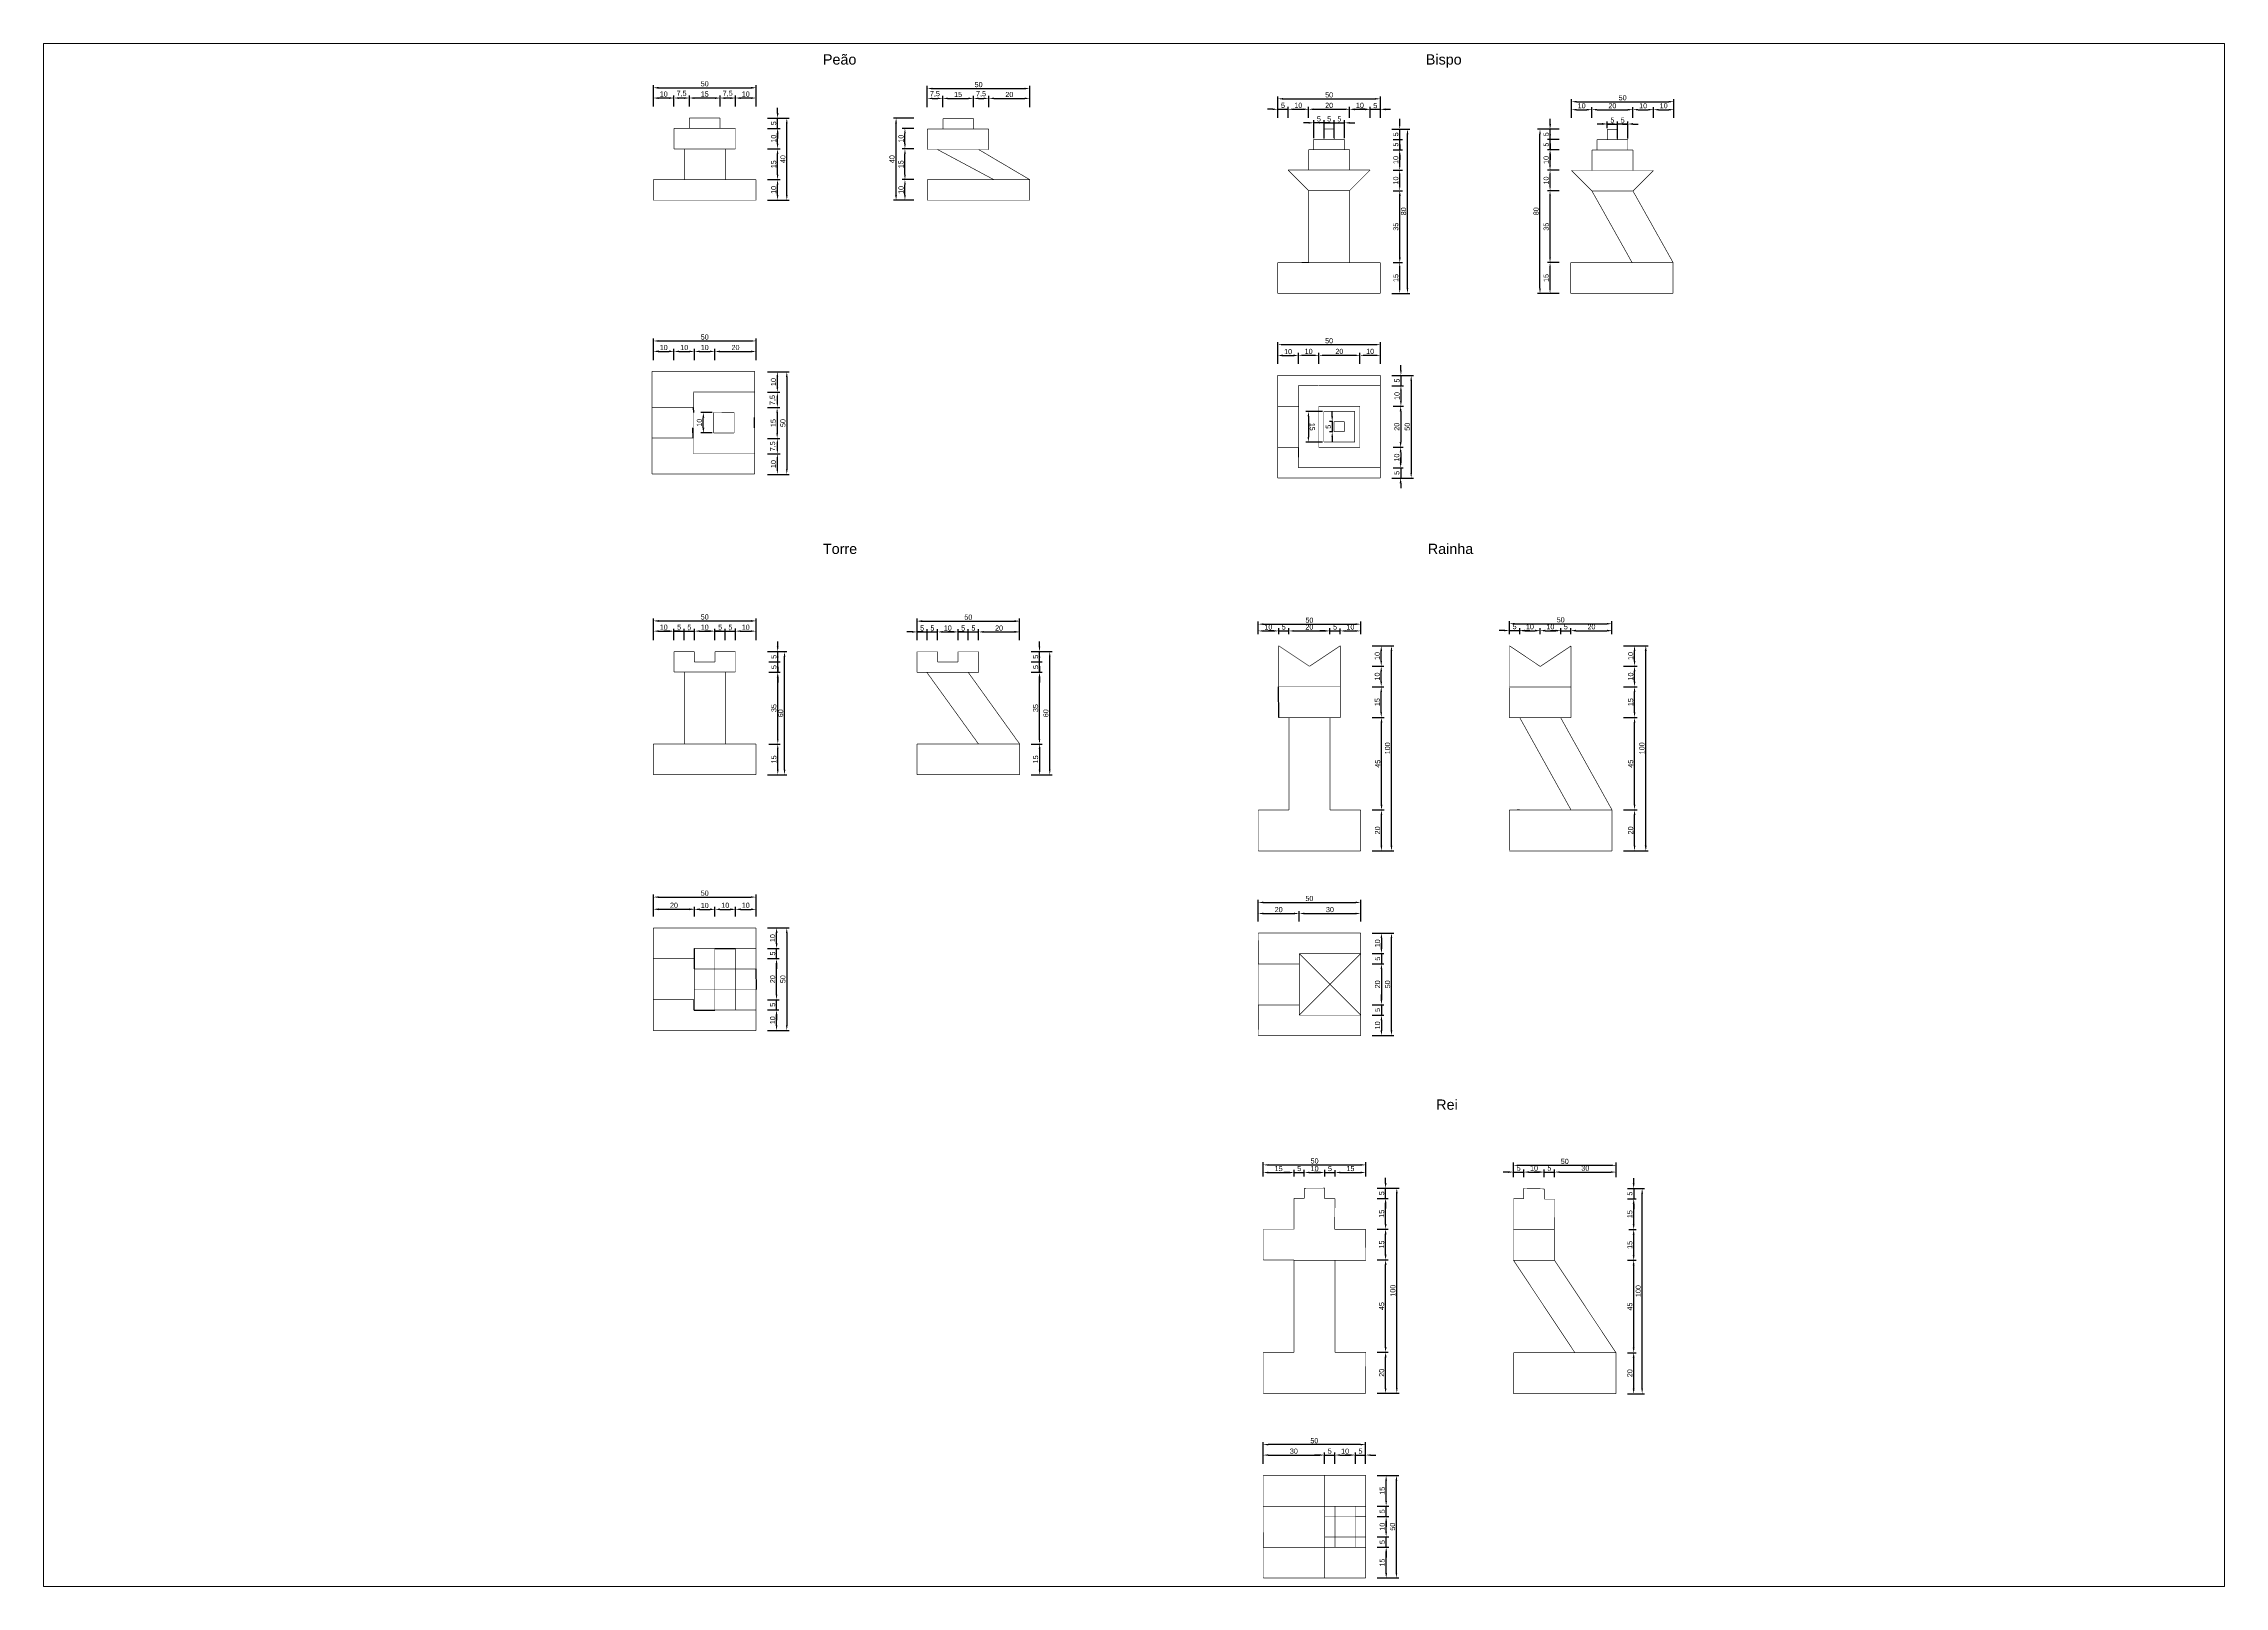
# Paper-space layout 'Layout4' of a CAD drawing. Header units: millimetres. Extents: x 30 to 267, y 21 to 189.
# The model-space entities are those that its viewports show. They can reach past a viewport. Long polylines and large blocks are cut down to what shows.
import ezdxf

# ---------------------------------------------------------------- set-up
doc = ezdxf.new("R2010")
doc.units = ezdxf.units.MM
doc.styles.add('Anotativo', font='arial.ttf')
doc.styles.get("Standard").update_dxf_attribs({"font": 'arial.ttf'})
doc.dimstyles.new('ISO-25', dxfattribs={"dimtxt": 2.5, "dimasz": 2.5, "dimexe": 1.25, "dimexo": 0.625, "dimtad": 1, "dimtxsty": 'Standard', "dimcen": 2.5, "dimadec": 0, "dimazin": 0, "dimtfac": 1, "dimtmove": 0, "dimatfit": 1, "dimfxl": 1, "dimarcsym": 0})

# ---------------------------------------------------------------- blocks, each defined once
blk = doc.blocks.new('*D0')
at = {"color": 0, "lineweight": -2, "transparency": 16777216}
for p, q in [((-220845.5, 1408745.6), (-220845.5, 1408756)), ((-220843, 1408754.8), (-220798, 1408754.8)), ((-220795.5, 1408745.6), (-220795.5, 1408756))]:
    blk.add_line(p, q, dxfattribs=at)
at = {"color": 0, "transparency": 16777216}
for points in [[(-220843, 1408755.2), (-220843, 1408754.3), (-220845.5, 1408754.8)], [(-220798, 1408755.2), (-220798, 1408754.3), (-220795.5, 1408754.8)]]:
    blk.add_solid(points, dxfattribs=at)
at = {"layer": 'Defpoints', "color": 0, "transparency": 16777216}
for p in [(-220795.5, 1408754.8), (-220845.5, 1408745), (-220795.5, 1408745)]:
    blk.add_point(p, dxfattribs=at)
at = {"color": 0, "transparency": 16777216, "insert": (-220820.5, 1408756.7), "char_height": 2.5, "attachment_point": 5}
blk.add_mtext('50', dxfattribs=at)
blk = doc.blocks.new('*D1')
at = {"color": 0, "lineweight": -2, "transparency": 16777216}
for p, q in [((-220845.5, 1408745.6), (-220845.5, 1408751)), ((-220843, 1408749.8), (-220838, 1408749.8)), ((-220835.5, 1408745.6), (-220835.5, 1408751))]:
    blk.add_line(p, q, dxfattribs=at)
at = {"color": 0, "transparency": 16777216}
for points in [[(-220843, 1408750.2), (-220843, 1408749.3), (-220845.5, 1408749.8)], [(-220838, 1408750.2), (-220838, 1408749.3), (-220835.5, 1408749.8)]]:
    blk.add_solid(points, dxfattribs=at)
at = {"layer": 'Defpoints', "color": 0, "transparency": 16777216}
for p in [(-220845.5, 1408745), (-220835.5, 1408749.8), (-220835.5, 1408745)]:
    blk.add_point(p, dxfattribs=at)
at = {"color": 0, "transparency": 16777216, "insert": (-220840.5, 1408751.7), "char_height": 2.5, "attachment_point": 5}
blk.add_mtext('10', dxfattribs=at)
blk = doc.blocks.new('*D2')
at = {"color": 0, "lineweight": -2, "transparency": 16777216}
for p, q in [((-220835.5, 1408745.6), (-220835.5, 1408751)), ((-220833, 1408749.8), (-220830.5, 1408749.8)), ((-220828, 1408745.6), (-220828, 1408751))]:
    blk.add_line(p, q, dxfattribs=at)
at = {"color": 0, "transparency": 16777216}
for points in [[(-220833, 1408750.2), (-220833, 1408749.3), (-220835.5, 1408749.8)], [(-220830.5, 1408750.2), (-220830.5, 1408749.3), (-220828, 1408749.8)]]:
    blk.add_solid(points, dxfattribs=at)
at = {"layer": 'Defpoints', "color": 0, "transparency": 16777216}
for p in [(-220835.5, 1408745), (-220828, 1408749.8), (-220828, 1408745)]:
    blk.add_point(p, dxfattribs=at)
at = {"color": 0, "transparency": 16777216, "insert": (-220831.8, 1408751.9), "char_height": 2.5, "attachment_point": 5}
blk.add_mtext('7,5', dxfattribs=at)
blk = doc.blocks.new('*D3')
at = {"color": 0, "lineweight": -2, "transparency": 16777216}
for p, q in [((-220828, 1408745.6), (-220828, 1408751)), ((-220825.5, 1408749.8), (-220815.5, 1408749.8)), ((-220813, 1408745.6), (-220813, 1408751))]:
    blk.add_line(p, q, dxfattribs=at)
at = {"color": 0, "transparency": 16777216}
for points in [[(-220825.5, 1408750.2), (-220825.5, 1408749.3), (-220828, 1408749.8)], [(-220815.5, 1408750.2), (-220815.5, 1408749.3), (-220813, 1408749.8)]]:
    blk.add_solid(points, dxfattribs=at)
at = {"layer": 'Defpoints', "color": 0, "transparency": 16777216}
for p in [(-220828, 1408745), (-220813, 1408749.8), (-220813, 1408745)]:
    blk.add_point(p, dxfattribs=at)
at = {"color": 0, "transparency": 16777216, "insert": (-220820.5, 1408751.7), "char_height": 2.5, "attachment_point": 5}
blk.add_mtext('15', dxfattribs=at)
blk = doc.blocks.new('*D4')
at = {"color": 0, "lineweight": -2, "transparency": 16777216}
for p, q in [((-220813, 1408745.6), (-220813, 1408751)), ((-220810.5, 1408749.8), (-220808, 1408749.8)), ((-220805.5, 1408745.6), (-220805.5, 1408751))]:
    blk.add_line(p, q, dxfattribs=at)
at = {"color": 0, "transparency": 16777216}
for points in [[(-220810.5, 1408750.2), (-220810.5, 1408749.3), (-220813, 1408749.8)], [(-220808, 1408750.2), (-220808, 1408749.3), (-220805.5, 1408749.8)]]:
    blk.add_solid(points, dxfattribs=at)
at = {"layer": 'Defpoints', "color": 0, "transparency": 16777216}
for p in [(-220813, 1408745), (-220805.5, 1408749.8), (-220805.5, 1408745)]:
    blk.add_point(p, dxfattribs=at)
at = {"color": 0, "transparency": 16777216, "insert": (-220809.3, 1408751.9), "char_height": 2.5, "attachment_point": 5}
blk.add_mtext('7,5', dxfattribs=at)
blk = doc.blocks.new('*D5')
at = {"color": 0, "lineweight": -2, "transparency": 16777216}
for p, q in [((-220805.5, 1408745.6), (-220805.5, 1408751)), ((-220803, 1408749.8), (-220798, 1408749.8)), ((-220795.5, 1408745.6), (-220795.5, 1408751))]:
    blk.add_line(p, q, dxfattribs=at)
at = {"color": 0, "transparency": 16777216}
for points in [[(-220803, 1408750.2), (-220803, 1408749.3), (-220805.5, 1408749.8)], [(-220798, 1408750.2), (-220798, 1408749.3), (-220795.5, 1408749.8)]]:
    blk.add_solid(points, dxfattribs=at)
at = {"layer": 'Defpoints', "color": 0, "transparency": 16777216}
for p in [(-220805.5, 1408745), (-220795.5, 1408749.8), (-220795.5, 1408745)]:
    blk.add_point(p, dxfattribs=at)
at = {"color": 0, "transparency": 16777216, "insert": (-220800.5, 1408751.7), "char_height": 2.5, "attachment_point": 5}
blk.add_mtext('10', dxfattribs=at)
blk = doc.blocks.new('*D6')
at = {"color": 0, "lineweight": -2, "transparency": 16777216}
for p, q in [((-220712, 1408745.3), (-220712, 1408755.7)), ((-220709.5, 1408754.4), (-220664.5, 1408754.4)), ((-220662, 1408745.3), (-220662, 1408755.7))]:
    blk.add_line(p, q, dxfattribs=at)
at = {"color": 0, "transparency": 16777216}
for points in [[(-220709.5, 1408754.8), (-220709.5, 1408754), (-220712, 1408754.4)], [(-220664.5, 1408754.8), (-220664.5, 1408754), (-220662, 1408754.4)]]:
    blk.add_solid(points, dxfattribs=at)
at = {"layer": 'Defpoints', "color": 0, "transparency": 16777216}
for p in [(-220662, 1408754.4), (-220712, 1408744.7), (-220662, 1408744.7)]:
    blk.add_point(p, dxfattribs=at)
at = {"color": 0, "transparency": 16777216, "insert": (-220687, 1408756.3), "char_height": 2.5, "attachment_point": 5}
blk.add_mtext('50', dxfattribs=at)
blk = doc.blocks.new('*D7')
at = {"color": 0, "lineweight": -2, "transparency": 16777216}
for p, q in [((-220712, 1408745.3), (-220712, 1408750.8)), ((-220709.5, 1408749.6), (-220707, 1408749.6)), ((-220704.5, 1408745.3), (-220704.5, 1408750.8))]:
    blk.add_line(p, q, dxfattribs=at)
at = {"color": 0, "transparency": 16777216}
for points in [[(-220709.5, 1408750), (-220709.5, 1408749.2), (-220712, 1408749.6)], [(-220707, 1408750), (-220707, 1408749.2), (-220704.5, 1408749.6)]]:
    blk.add_solid(points, dxfattribs=at)
at = {"layer": 'Defpoints', "color": 0, "transparency": 16777216}
for p in [(-220712, 1408744.7), (-220704.5, 1408749.6), (-220704.5, 1408744.7)]:
    blk.add_point(p, dxfattribs=at)
at = {"color": 0, "transparency": 16777216, "insert": (-220708.3, 1408751.7), "char_height": 2.5, "attachment_point": 5}
blk.add_mtext('7,5', dxfattribs=at)
blk = doc.blocks.new('*D8')
at = {"color": 0, "lineweight": -2, "transparency": 16777216}
for p, q in [((-220704.5, 1408745.3), (-220704.5, 1408750.8)), ((-220702, 1408749.6), (-220692, 1408749.6)), ((-220689.5, 1408745.3), (-220689.5, 1408750.8))]:
    blk.add_line(p, q, dxfattribs=at)
at = {"color": 0, "transparency": 16777216}
for points in [[(-220702, 1408750), (-220702, 1408749.2), (-220704.5, 1408749.6)], [(-220692, 1408750), (-220692, 1408749.2), (-220689.5, 1408749.6)]]:
    blk.add_solid(points, dxfattribs=at)
at = {"layer": 'Defpoints', "color": 0, "transparency": 16777216}
for p in [(-220704.5, 1408744.7), (-220689.5, 1408749.6), (-220689.5, 1408744.7)]:
    blk.add_point(p, dxfattribs=at)
at = {"color": 0, "transparency": 16777216, "insert": (-220697, 1408751.5), "char_height": 2.5, "attachment_point": 5}
blk.add_mtext('15', dxfattribs=at)
blk = doc.blocks.new('*D9')
at = {"color": 0, "lineweight": -2, "transparency": 16777216}
for p, q in [((-220689.5, 1408745.3), (-220689.5, 1408750.8)), ((-220687, 1408749.6), (-220684.5, 1408749.6)), ((-220682, 1408745.3), (-220682, 1408750.8))]:
    blk.add_line(p, q, dxfattribs=at)
at = {"color": 0, "transparency": 16777216}
for points in [[(-220687, 1408750), (-220687, 1408749.2), (-220689.5, 1408749.6)], [(-220684.5, 1408750), (-220684.5, 1408749.2), (-220682, 1408749.6)]]:
    blk.add_solid(points, dxfattribs=at)
at = {"layer": 'Defpoints', "color": 0, "transparency": 16777216}
for p in [(-220689.5, 1408744.7), (-220682, 1408749.6), (-220682, 1408744.7)]:
    blk.add_point(p, dxfattribs=at)
at = {"color": 0, "transparency": 16777216, "insert": (-220685.8, 1408751.7), "char_height": 2.5, "attachment_point": 5}
blk.add_mtext('7,5', dxfattribs=at)
blk = doc.blocks.new('*D10')
at = {"color": 0, "lineweight": -2, "transparency": 16777216}
for p, q in [((-220682, 1408745.3), (-220682, 1408750.8)), ((-220679.5, 1408749.6), (-220664.5, 1408749.6)), ((-220662, 1408745.3), (-220662, 1408750.8))]:
    blk.add_line(p, q, dxfattribs=at)
at = {"color": 0, "transparency": 16777216}
for points in [[(-220679.5, 1408750), (-220679.5, 1408749.2), (-220682, 1408749.6)], [(-220664.5, 1408750), (-220664.5, 1408749.2), (-220662, 1408749.6)]]:
    blk.add_solid(points, dxfattribs=at)
at = {"layer": 'Defpoints', "color": 0, "transparency": 16777216}
for p in [(-220682, 1408744.7), (-220662, 1408749.6), (-220662, 1408744.7)]:
    blk.add_point(p, dxfattribs=at)
at = {"color": 0, "transparency": 16777216, "insert": (-220672, 1408751.5), "char_height": 2.5, "attachment_point": 5}
blk.add_mtext('20', dxfattribs=at)
blk = doc.blocks.new('*D13')
at = {"color": 0, "lineweight": -2, "transparency": 16777216}
for p, q in [((-220718.6, 1408710), (-220724.2, 1408710)), ((-220718.6, 1408700), (-220724.2, 1408700)), ((-220722.9, 1408702.5), (-220722.9, 1408707.5))]:
    blk.add_line(p, q, dxfattribs=at)
at = {"color": 0, "transparency": 16777216}
for points in [[(-220723.3, 1408707.5), (-220722.5, 1408707.5), (-220722.9, 1408710)], [(-220723.3, 1408702.5), (-220722.5, 1408702.5), (-220722.9, 1408700)]]:
    blk.add_solid(points, dxfattribs=at)
at = {"layer": 'Defpoints', "color": 0, "transparency": 16777216}
for p in [(-220722.9, 1408710), (-220717.9, 1408710), (-220717.9, 1408700)]:
    blk.add_point(p, dxfattribs=at)
at = {"color": 0, "transparency": 16777216, "insert": (-220724.8, 1408705), "char_height": 2.5, "attachment_point": 5, "rotation": 90}
blk.add_mtext('10', dxfattribs=at)
blk = doc.blocks.new('*D14')
at = {"color": 0, "lineweight": -2, "transparency": 16777216}
for p, q in [((-220718.6, 1408740), (-220728.5, 1408740)), ((-220727.2, 1408702.5), (-220727.2, 1408737.5)), ((-220718.6, 1408700), (-220728.5, 1408700))]:
    blk.add_line(p, q, dxfattribs=at)
at = {"color": 0, "transparency": 16777216}
for points in [[(-220727.7, 1408737.5), (-220726.8, 1408737.5), (-220727.2, 1408740)], [(-220727.7, 1408702.5), (-220726.8, 1408702.5), (-220727.2, 1408700)]]:
    blk.add_solid(points, dxfattribs=at)
at = {"layer": 'Defpoints', "color": 0, "transparency": 16777216}
for p in [(-220727.2, 1408740), (-220717.9, 1408740), (-220717.9, 1408700)]:
    blk.add_point(p, dxfattribs=at)
at = {"color": 0, "transparency": 16777216, "insert": (-220729.2, 1408720), "char_height": 2.5, "attachment_point": 5, "rotation": 90}
blk.add_mtext('40', dxfattribs=at)
blk = doc.blocks.new('*D11')
at = {"color": 0, "lineweight": -2, "transparency": 16777216}
for p, q in [((-220718.6, 1408725), (-220724.2, 1408725)), ((-220722.9, 1408712.5), (-220722.9, 1408722.5)), ((-220718.6, 1408710), (-220724.2, 1408710))]:
    blk.add_line(p, q, dxfattribs=at)
at = {"color": 0, "transparency": 16777216}
for points in [[(-220723.3, 1408722.5), (-220722.5, 1408722.5), (-220722.9, 1408725)], [(-220723.3, 1408712.5), (-220722.5, 1408712.5), (-220722.9, 1408710)]]:
    blk.add_solid(points, dxfattribs=at)
at = {"layer": 'Defpoints', "color": 0, "transparency": 16777216}
for p in [(-220722.9, 1408725), (-220717.9, 1408725), (-220717.9, 1408710)]:
    blk.add_point(p, dxfattribs=at)
at = {"color": 0, "transparency": 16777216, "insert": (-220724.8, 1408717.5), "char_height": 2.5, "attachment_point": 5, "rotation": 90}
blk.add_mtext('15', dxfattribs=at)
blk = doc.blocks.new('*D12')
at = {"color": 0, "lineweight": -2, "transparency": 16777216}
for p, q in [((-220718.6, 1408735), (-220724.2, 1408735)), ((-220722.9, 1408727.5), (-220722.9, 1408732.5)), ((-220718.6, 1408725), (-220724.2, 1408725))]:
    blk.add_line(p, q, dxfattribs=at)
at = {"color": 0, "transparency": 16777216}
for points in [[(-220723.3, 1408732.5), (-220722.5, 1408732.5), (-220722.9, 1408735)], [(-220723.3, 1408727.5), (-220722.5, 1408727.5), (-220722.9, 1408725)]]:
    blk.add_solid(points, dxfattribs=at)
at = {"layer": 'Defpoints', "color": 0, "transparency": 16777216}
for p in [(-220722.9, 1408735), (-220717.9, 1408735), (-220717.9, 1408725)]:
    blk.add_point(p, dxfattribs=at)
at = {"color": 0, "transparency": 16777216, "insert": (-220724.8, 1408730), "char_height": 2.5, "attachment_point": 5, "rotation": 90}
blk.add_mtext('10', dxfattribs=at)
blk = doc.blocks.new('*D15')
at = {"color": 0, "lineweight": -2, "transparency": 16777216}
for p, q in [((-220789.9, 1408740), (-220779.3, 1408740)), ((-220780.5, 1408702.5), (-220780.5, 1408737.5)), ((-220789.9, 1408700), (-220779.3, 1408700))]:
    blk.add_line(p, q, dxfattribs=at)
at = {"color": 0, "transparency": 16777216}
for points in [[(-220780.9, 1408737.5), (-220780.1, 1408737.5), (-220780.5, 1408740)], [(-220780.9, 1408702.5), (-220780.1, 1408702.5), (-220780.5, 1408700)]]:
    blk.add_solid(points, dxfattribs=at)
at = {"layer": 'Defpoints', "color": 0, "transparency": 16777216}
for p in [(-220790.5, 1408740), (-220780.5, 1408740), (-220790.5, 1408700)]:
    blk.add_point(p, dxfattribs=at)
at = {"color": 0, "transparency": 16777216, "insert": (-220782.4, 1408720), "char_height": 2.5, "attachment_point": 5, "rotation": 90}
blk.add_mtext('40', dxfattribs=at)
blk = doc.blocks.new('*D16')
at = {"color": 0, "lineweight": -2, "transparency": 16777216}
for p, q in [((-220789.9, 1408710), (-220783.7, 1408710)), ((-220789.9, 1408700), (-220783.7, 1408700)), ((-220785, 1408702.5), (-220785, 1408707.5))]:
    blk.add_line(p, q, dxfattribs=at)
at = {"color": 0, "transparency": 16777216}
for points in [[(-220785.4, 1408707.5), (-220784.6, 1408707.5), (-220785, 1408710)], [(-220785.4, 1408702.5), (-220784.6, 1408702.5), (-220785, 1408700)]]:
    blk.add_solid(points, dxfattribs=at)
at = {"layer": 'Defpoints', "color": 0, "transparency": 16777216}
for p in [(-220790.5, 1408710), (-220785, 1408710), (-220790.5, 1408700)]:
    blk.add_point(p, dxfattribs=at)
at = {"color": 0, "transparency": 16777216, "insert": (-220786.9, 1408705), "char_height": 2.5, "attachment_point": 5, "rotation": 90}
blk.add_mtext('10', dxfattribs=at)
blk = doc.blocks.new('*D17')
at = {"color": 0, "lineweight": -2, "transparency": 16777216}
for p, q in [((-220789.9, 1408725), (-220783.7, 1408725)), ((-220785, 1408712.5), (-220785, 1408722.5)), ((-220789.9, 1408710), (-220783.7, 1408710))]:
    blk.add_line(p, q, dxfattribs=at)
at = {"color": 0, "transparency": 16777216}
for points in [[(-220785.4, 1408722.5), (-220784.6, 1408722.5), (-220785, 1408725)], [(-220785.4, 1408712.5), (-220784.6, 1408712.5), (-220785, 1408710)]]:
    blk.add_solid(points, dxfattribs=at)
at = {"layer": 'Defpoints', "color": 0, "transparency": 16777216}
for p in [(-220790.5, 1408725), (-220785, 1408725), (-220790.5, 1408710)]:
    blk.add_point(p, dxfattribs=at)
at = {"color": 0, "transparency": 16777216, "insert": (-220786.9, 1408717.5), "char_height": 2.5, "attachment_point": 5, "rotation": 90}
blk.add_mtext('15', dxfattribs=at)
blk = doc.blocks.new('*D18')
at = {"color": 0, "lineweight": -2, "transparency": 16777216}
for p, q in [((-220789.9, 1408735), (-220783.7, 1408735)), ((-220785, 1408727.5), (-220785, 1408732.5)), ((-220789.9, 1408725), (-220783.7, 1408725))]:
    blk.add_line(p, q, dxfattribs=at)
at = {"color": 0, "transparency": 16777216}
for points in [[(-220785.4, 1408732.5), (-220784.6, 1408732.5), (-220785, 1408735)], [(-220785.4, 1408727.5), (-220784.6, 1408727.5), (-220785, 1408725)]]:
    blk.add_solid(points, dxfattribs=at)
at = {"layer": 'Defpoints', "color": 0, "transparency": 16777216}
for p in [(-220790.5, 1408735), (-220785, 1408735), (-220790.5, 1408725)]:
    blk.add_point(p, dxfattribs=at)
at = {"color": 0, "transparency": 16777216, "insert": (-220786.9, 1408730), "char_height": 2.5, "attachment_point": 5, "rotation": 90}
blk.add_mtext('10', dxfattribs=at)
blk = doc.blocks.new('*D19')
at = {"color": 0, "lineweight": -2, "transparency": 16777216}
for p, q in [((-220785, 1408742.5), (-220785, 1408745)), ((-220789.9, 1408740), (-220783.7, 1408740)), ((-220789.9, 1408735), (-220783.7, 1408735)), ((-220785, 1408735), (-220785, 1408740)), ((-220785, 1408732.5), (-220785, 1408730))]:
    blk.add_line(p, q, dxfattribs=at)
at = {"color": 0, "transparency": 16777216}
for points in [[(-220785.4, 1408742.5), (-220784.5, 1408742.5), (-220785, 1408740)], [(-220785.4, 1408732.5), (-220784.5, 1408732.5), (-220785, 1408735)]]:
    blk.add_solid(points, dxfattribs=at)
at = {"layer": 'Defpoints', "color": 0, "transparency": 16777216}
for p in [(-220790.5, 1408740), (-220790.5, 1408735), (-220785, 1408740)]:
    blk.add_point(p, dxfattribs=at)
at = {"color": 0, "transparency": 16777216, "insert": (-220786.9, 1408737.5), "char_height": 2.5, "attachment_point": 5, "rotation": 90}
blk.add_mtext('5', dxfattribs=at)
blk = doc.blocks.new('*D20')
at = {"color": 0, "lineweight": -2, "transparency": 16777216}
for p, q in [((-220845.5, 1408622), (-220845.5, 1408632.6)), ((-220843, 1408631.4), (-220798, 1408631.4)), ((-220795.5, 1408622), (-220795.5, 1408632.6))]:
    blk.add_line(p, q, dxfattribs=at)
at = {"color": 0, "transparency": 16777216}
for points in [[(-220843, 1408631.8), (-220843, 1408631), (-220845.5, 1408631.4)], [(-220798, 1408631.8), (-220798, 1408631), (-220795.5, 1408631.4)]]:
    blk.add_solid(points, dxfattribs=at)
at = {"layer": 'Defpoints', "color": 0, "transparency": 16777216}
for p in [(-220795.5, 1408631.4), (-220845.5, 1408621.4), (-220795.5, 1408621.4)]:
    blk.add_point(p, dxfattribs=at)
at = {"color": 0, "transparency": 16777216, "insert": (-220820.5, 1408633.3), "char_height": 2.5, "attachment_point": 5}
blk.add_mtext('50', dxfattribs=at)
blk = doc.blocks.new('*D21')
at = {"color": 0, "lineweight": -2, "transparency": 16777216}
for p, q in [((-220845.5, 1408622), (-220845.5, 1408627.6)), ((-220843, 1408626.3), (-220838, 1408626.3)), ((-220835.5, 1408622), (-220835.5, 1408627.6))]:
    blk.add_line(p, q, dxfattribs=at)
at = {"color": 0, "transparency": 16777216}
for points in [[(-220843, 1408626.8), (-220843, 1408625.9), (-220845.5, 1408626.3)], [(-220838, 1408626.8), (-220838, 1408625.9), (-220835.5, 1408626.3)]]:
    blk.add_solid(points, dxfattribs=at)
at = {"layer": 'Defpoints', "color": 0, "transparency": 16777216}
for p in [(-220835.5, 1408626.3), (-220845.5, 1408621.4), (-220835.5, 1408621.4)]:
    blk.add_point(p, dxfattribs=at)
at = {"color": 0, "transparency": 16777216, "insert": (-220840.5, 1408628.2), "char_height": 2.5, "attachment_point": 5}
blk.add_mtext('10', dxfattribs=at)
blk = doc.blocks.new('*D22')
at = {"color": 0, "lineweight": -2, "transparency": 16777216}
for p, q in [((-220835.5, 1408622), (-220835.5, 1408627.6)), ((-220833, 1408626.3), (-220828, 1408626.3)), ((-220825.5, 1408622), (-220825.5, 1408627.6))]:
    blk.add_line(p, q, dxfattribs=at)
at = {"color": 0, "transparency": 16777216}
for points in [[(-220833, 1408626.7), (-220833, 1408625.9), (-220835.5, 1408626.3)], [(-220828, 1408626.7), (-220828, 1408625.9), (-220825.5, 1408626.3)]]:
    blk.add_solid(points, dxfattribs=at)
at = {"layer": 'Defpoints', "color": 0, "transparency": 16777216}
for p in [(-220825.5, 1408626.3), (-220835.5, 1408621.4), (-220825.5, 1408621.4)]:
    blk.add_point(p, dxfattribs=at)
at = {"color": 0, "transparency": 16777216, "insert": (-220830.5, 1408628.2), "char_height": 2.5, "attachment_point": 5}
blk.add_mtext('10', dxfattribs=at)
blk = doc.blocks.new('*D23')
at = {"color": 0, "lineweight": -2, "transparency": 16777216}
for p, q in [((-220825.5, 1408622), (-220825.5, 1408627.5)), ((-220823, 1408626.3), (-220818, 1408626.3)), ((-220815.5, 1408622), (-220815.5, 1408627.5))]:
    blk.add_line(p, q, dxfattribs=at)
at = {"color": 0, "transparency": 16777216}
for points in [[(-220823, 1408626.7), (-220823, 1408625.9), (-220825.5, 1408626.3)], [(-220818, 1408626.7), (-220818, 1408625.9), (-220815.5, 1408626.3)]]:
    blk.add_solid(points, dxfattribs=at)
at = {"layer": 'Defpoints', "color": 0, "transparency": 16777216}
for p in [(-220815.5, 1408626.3), (-220825.5, 1408621.4), (-220815.5, 1408621.4)]:
    blk.add_point(p, dxfattribs=at)
at = {"color": 0, "transparency": 16777216, "insert": (-220820.5, 1408628.2), "char_height": 2.5, "attachment_point": 5}
blk.add_mtext('10', dxfattribs=at)
blk = doc.blocks.new('*D24')
at = {"color": 0, "lineweight": -2, "transparency": 16777216}
for p, q in [((-220815.5, 1408622), (-220815.5, 1408627.5)), ((-220813, 1408626.3), (-220798, 1408626.3)), ((-220795.5, 1408622), (-220795.5, 1408627.5))]:
    blk.add_line(p, q, dxfattribs=at)
at = {"color": 0, "transparency": 16777216}
for points in [[(-220813, 1408626.7), (-220813, 1408625.8), (-220815.5, 1408626.3)], [(-220798, 1408626.7), (-220798, 1408625.8), (-220795.5, 1408626.3)]]:
    blk.add_solid(points, dxfattribs=at)
at = {"layer": 'Defpoints', "color": 0, "transparency": 16777216}
for p in [(-220795.5, 1408626.3), (-220815.5, 1408621.4), (-220795.5, 1408621.4)]:
    blk.add_point(p, dxfattribs=at)
at = {"color": 0, "transparency": 16777216, "insert": (-220805.5, 1408628.2), "char_height": 2.5, "attachment_point": 5}
blk.add_mtext('20', dxfattribs=at)
blk = doc.blocks.new('*D25')
at = {"color": 0, "lineweight": -2, "transparency": 16777216}
for p, q in [((-220789.9, 1408616.4), (-220779.3, 1408616.4)), ((-220780.5, 1408613.9), (-220780.5, 1408568.9)), ((-220789.9, 1408566.4), (-220779.3, 1408566.4))]:
    blk.add_line(p, q, dxfattribs=at)
at = {"color": 0, "transparency": 16777216}
for points in [[(-220780.9, 1408613.9), (-220780.1, 1408613.9), (-220780.5, 1408616.4)], [(-220780.9, 1408568.9), (-220780.1, 1408568.9), (-220780.5, 1408566.4)]]:
    blk.add_solid(points, dxfattribs=at)
at = {"layer": 'Defpoints', "color": 0, "transparency": 16777216}
for p in [(-220790.5, 1408616.4), (-220790.5, 1408566.4), (-220780.5, 1408566.4)]:
    blk.add_point(p, dxfattribs=at)
at = {"color": 0, "transparency": 16777216, "insert": (-220782.4, 1408591.4), "char_height": 2.5, "attachment_point": 5, "rotation": 90}
blk.add_mtext('50', dxfattribs=at)
blk = doc.blocks.new('*D26')
at = {"color": 0, "lineweight": -2, "transparency": 16777216}
for p, q in [((-220789.9, 1408576.4), (-220783.8, 1408576.4)), ((-220785.1, 1408568.9), (-220785.1, 1408573.9)), ((-220789.9, 1408566.4), (-220783.8, 1408566.4))]:
    blk.add_line(p, q, dxfattribs=at)
at = {"color": 0, "transparency": 16777216}
for points in [[(-220785.5, 1408573.9), (-220784.7, 1408573.9), (-220785.1, 1408576.4)], [(-220785.5, 1408568.9), (-220784.7, 1408568.9), (-220785.1, 1408566.4)]]:
    blk.add_solid(points, dxfattribs=at)
at = {"layer": 'Defpoints', "color": 0, "transparency": 16777216}
for p in [(-220790.5, 1408576.4), (-220785.1, 1408576.4), (-220790.5, 1408566.4)]:
    blk.add_point(p, dxfattribs=at)
at = {"color": 0, "transparency": 16777216, "insert": (-220787, 1408571.4), "char_height": 2.5, "attachment_point": 5, "rotation": 90}
blk.add_mtext('10', dxfattribs=at)
blk = doc.blocks.new('*D27')
at = {"color": 0, "lineweight": -2, "transparency": 16777216}
for p, q in [((-220789.9, 1408583.9), (-220783.9, 1408583.9)), ((-220789.9, 1408576.4), (-220783.9, 1408576.4)), ((-220785.1, 1408578.9), (-220785.1, 1408581.4))]:
    blk.add_line(p, q, dxfattribs=at)
at = {"color": 0, "transparency": 16777216}
for points in [[(-220785.5, 1408581.4), (-220784.7, 1408581.4), (-220785.1, 1408583.9)], [(-220785.5, 1408578.9), (-220784.7, 1408578.9), (-220785.1, 1408576.4)]]:
    blk.add_solid(points, dxfattribs=at)
at = {"layer": 'Defpoints', "color": 0, "transparency": 16777216}
for p in [(-220790.5, 1408583.9), (-220785.1, 1408583.9), (-220790.5, 1408576.4)]:
    blk.add_point(p, dxfattribs=at)
at = {"color": 0, "transparency": 16777216, "insert": (-220787.2, 1408580.1), "char_height": 2.5, "attachment_point": 5, "rotation": 90}
blk.add_mtext('7,5', dxfattribs=at)
blk = doc.blocks.new('*D28')
at = {"color": 0, "lineweight": -2, "transparency": 16777216}
for p, q in [((-220789.9, 1408606.4), (-220783.9, 1408606.4)), ((-220785.1, 1408601.4), (-220785.1, 1408603.9)), ((-220789.9, 1408598.9), (-220783.9, 1408598.9))]:
    blk.add_line(p, q, dxfattribs=at)
at = {"color": 0, "transparency": 16777216}
for points in [[(-220785.5, 1408603.9), (-220784.7, 1408603.9), (-220785.1, 1408606.4)], [(-220785.5, 1408601.4), (-220784.7, 1408601.4), (-220785.1, 1408598.9)]]:
    blk.add_solid(points, dxfattribs=at)
at = {"layer": 'Defpoints', "color": 0, "transparency": 16777216}
for p in [(-220790.5, 1408606.4), (-220785.1, 1408606.4), (-220790.5, 1408598.9)]:
    blk.add_point(p, dxfattribs=at)
at = {"color": 0, "transparency": 16777216, "insert": (-220787.3, 1408602.6), "char_height": 2.5, "attachment_point": 5, "rotation": 90}
blk.add_mtext('7,5', dxfattribs=at)
blk = doc.blocks.new('*D29')
at = {"color": 0, "lineweight": -2, "transparency": 16777216}
for p, q in [((-220789.9, 1408616.4), (-220783.9, 1408616.4)), ((-220785.1, 1408608.9), (-220785.1, 1408613.9)), ((-220789.9, 1408606.4), (-220783.9, 1408606.4))]:
    blk.add_line(p, q, dxfattribs=at)
at = {"color": 0, "transparency": 16777216}
for points in [[(-220785.5, 1408613.9), (-220784.7, 1408613.9), (-220785.1, 1408616.4)], [(-220785.5, 1408608.9), (-220784.7, 1408608.9), (-220785.1, 1408606.4)]]:
    blk.add_solid(points, dxfattribs=at)
at = {"layer": 'Defpoints', "color": 0, "transparency": 16777216}
for p in [(-220790.5, 1408616.4), (-220785.1, 1408616.4), (-220790.5, 1408606.4)]:
    blk.add_point(p, dxfattribs=at)
at = {"color": 0, "transparency": 16777216, "insert": (-220787, 1408611.4), "char_height": 2.5, "attachment_point": 5, "rotation": 90}
blk.add_mtext('10', dxfattribs=at)
blk = doc.blocks.new('*D30')
at = {"color": 0, "lineweight": -2, "transparency": 16777216}
for p, q in [((-220789.9, 1408598.9), (-220783.9, 1408598.9)), ((-220785.2, 1408596.4), (-220785.2, 1408586.4)), ((-220789.9, 1408583.9), (-220783.9, 1408583.9))]:
    blk.add_line(p, q, dxfattribs=at)
at = {"color": 0, "transparency": 16777216}
for points in [[(-220785.6, 1408596.4), (-220784.8, 1408596.4), (-220785.2, 1408598.9)], [(-220785.6, 1408586.4), (-220784.8, 1408586.4), (-220785.2, 1408583.9)]]:
    blk.add_solid(points, dxfattribs=at)
at = {"layer": 'Defpoints', "color": 0, "transparency": 16777216}
for p in [(-220790.5, 1408598.9), (-220790.5, 1408583.9), (-220785.2, 1408583.9)]:
    blk.add_point(p, dxfattribs=at)
at = {"color": 0, "transparency": 16777216, "insert": (-220787.1, 1408591.4), "char_height": 2.5, "attachment_point": 5, "rotation": 90}
blk.add_mtext('15', dxfattribs=at)
blk = doc.blocks.new('*D31')
at = {"color": 0, "lineweight": -2, "transparency": 16777216}
for p, q in [((-220816.8, 1408596.5), (-220822.4, 1408596.5)), ((-220821.2, 1408589.1), (-220821.2, 1408594)), ((-220816.8, 1408586.6), (-220822.4, 1408586.6))]:
    blk.add_line(p, q, dxfattribs=at)
at = {"color": 0, "transparency": 16777216}
for points in [[(-220821.6, 1408594), (-220820.7, 1408594), (-220821.2, 1408596.5)], [(-220821.6, 1408589.1), (-220820.7, 1408589.1), (-220821.2, 1408586.6)]]:
    blk.add_solid(points, dxfattribs=at)
at = {"layer": 'Defpoints', "color": 0, "transparency": 16777216}
for p in [(-220821.2, 1408596.5), (-220816.2, 1408596.5), (-220816.2, 1408586.6)]:
    blk.add_point(p, dxfattribs=at)
at = {"color": 0, "transparency": 16777216, "insert": (-220823.1, 1408591.6), "char_height": 2.5, "attachment_point": 5, "rotation": 90}
blk.add_mtext('10', dxfattribs=at)
blk = doc.blocks.new('*D32')
at = {"color": 0, "lineweight": -2, "transparency": 16777216}
for p, q in [((-220789.9, 1408480), (-220780.4, 1408480)), ((-220781.6, 1408422.5), (-220781.6, 1408477.5)), ((-220789.9, 1408420), (-220780.4, 1408420))]:
    blk.add_line(p, q, dxfattribs=at)
at = {"color": 0, "transparency": 16777216}
for points in [[(-220782, 1408477.5), (-220781.2, 1408477.5), (-220781.6, 1408480)], [(-220782, 1408422.5), (-220781.2, 1408422.5), (-220781.6, 1408420)]]:
    blk.add_solid(points, dxfattribs=at)
at = {"layer": 'Defpoints', "color": 0, "transparency": 16777216}
for p in [(-220790.5, 1408480), (-220781.6, 1408480), (-220790.5, 1408420)]:
    blk.add_point(p, dxfattribs=at)
at = {"color": 0, "transparency": 16777216, "insert": (-220783.5, 1408450), "char_height": 2.5, "attachment_point": 5, "rotation": 90}
blk.add_mtext('60', dxfattribs=at)
blk = doc.blocks.new('*D33')
at = {"color": 0, "lineweight": -2, "transparency": 16777216}
for p, q in [((-220789.3, 1408435), (-220783.7, 1408435)), ((-220784.9, 1408422.5), (-220784.9, 1408432.5)), ((-220789.3, 1408420), (-220783.7, 1408420))]:
    blk.add_line(p, q, dxfattribs=at)
at = {"color": 0, "transparency": 16777216}
for points in [[(-220785.3, 1408432.5), (-220784.5, 1408432.5), (-220784.9, 1408435)], [(-220785.3, 1408422.5), (-220784.5, 1408422.5), (-220784.9, 1408420)]]:
    blk.add_solid(points, dxfattribs=at)
at = {"layer": 'Defpoints', "color": 0, "transparency": 16777216}
for p in [(-220789.9, 1408435), (-220784.9, 1408435), (-220789.9, 1408420)]:
    blk.add_point(p, dxfattribs=at)
at = {"color": 0, "transparency": 16777216, "insert": (-220786.8, 1408427.5), "char_height": 2.5, "attachment_point": 5, "rotation": 90}
blk.add_mtext('15', dxfattribs=at)
blk = doc.blocks.new('*D34')
at = {"color": 0, "lineweight": -2, "transparency": 16777216}
for p, q in [((-220789.3, 1408470), (-220783.7, 1408470)), ((-220784.9, 1408437.5), (-220784.9, 1408467.5)), ((-220789.3, 1408435), (-220783.7, 1408435))]:
    blk.add_line(p, q, dxfattribs=at)
at = {"color": 0, "transparency": 16777216}
for points in [[(-220785.3, 1408467.5), (-220784.5, 1408467.5), (-220784.9, 1408470)], [(-220785.3, 1408437.5), (-220784.5, 1408437.5), (-220784.9, 1408435)]]:
    blk.add_solid(points, dxfattribs=at)
at = {"layer": 'Defpoints', "color": 0, "transparency": 16777216}
for p in [(-220789.9, 1408470), (-220784.9, 1408470), (-220789.9, 1408435)]:
    blk.add_point(p, dxfattribs=at)
at = {"color": 0, "transparency": 16777216, "insert": (-220786.8, 1408452.5), "char_height": 2.5, "attachment_point": 5, "rotation": 90}
blk.add_mtext('35', dxfattribs=at)
blk = doc.blocks.new('*D35')
at = {"color": 0, "lineweight": -2, "transparency": 16777216}
for p, q in [((-220784.9, 1408477.5), (-220784.9, 1408480)), ((-220789.3, 1408475), (-220783.7, 1408475)), ((-220789.3, 1408470), (-220783.7, 1408470)), ((-220784.9, 1408470), (-220784.9, 1408475)), ((-220784.9, 1408467.5), (-220784.9, 1408465))]:
    blk.add_line(p, q, dxfattribs=at)
at = {"color": 0, "transparency": 16777216}
for points in [[(-220785.4, 1408477.5), (-220784.5, 1408477.5), (-220784.9, 1408475)], [(-220785.4, 1408467.5), (-220784.5, 1408467.5), (-220784.9, 1408470)]]:
    blk.add_solid(points, dxfattribs=at)
at = {"layer": 'Defpoints', "color": 0, "transparency": 16777216}
for p in [(-220789.9, 1408475), (-220789.9, 1408470), (-220784.9, 1408475)]:
    blk.add_point(p, dxfattribs=at)
at = {"color": 0, "transparency": 16777216, "insert": (-220786.8, 1408472.5), "char_height": 2.5, "attachment_point": 5, "rotation": 90}
blk.add_mtext('5', dxfattribs=at)
blk = doc.blocks.new('*D36')
at = {"color": 0, "lineweight": -2, "transparency": 16777216}
for p, q in [((-220789.3, 1408480), (-220783.7, 1408480)), ((-220784.9, 1408482.5), (-220784.9, 1408485)), ((-220784.9, 1408475), (-220784.9, 1408480)), ((-220789.3, 1408475), (-220783.7, 1408475)), ((-220784.9, 1408472.5), (-220784.9, 1408470))]:
    blk.add_line(p, q, dxfattribs=at)
at = {"color": 0, "transparency": 16777216}
for points in [[(-220785.4, 1408482.5), (-220784.5, 1408482.5), (-220784.9, 1408480)], [(-220785.4, 1408472.5), (-220784.5, 1408472.5), (-220784.9, 1408475)]]:
    blk.add_solid(points, dxfattribs=at)
at = {"layer": 'Defpoints', "color": 0, "transparency": 16777216}
for p in [(-220789.9, 1408480), (-220784.9, 1408480), (-220789.9, 1408475)]:
    blk.add_point(p, dxfattribs=at)
at = {"color": 0, "transparency": 16777216, "insert": (-220786.8, 1408477.5), "char_height": 2.5, "attachment_point": 5, "rotation": 90}
blk.add_mtext('5', dxfattribs=at)
blk = doc.blocks.new('*D37')
at = {"color": 0, "lineweight": -2, "transparency": 16777216}
for p, q in [((-220845.5, 1408485.6), (-220845.5, 1408496.2)), ((-220843, 1408495), (-220798, 1408495)), ((-220795.5, 1408485.6), (-220795.5, 1408496.2))]:
    blk.add_line(p, q, dxfattribs=at)
at = {"color": 0, "transparency": 16777216}
for points in [[(-220843, 1408495.4), (-220843, 1408494.5), (-220845.5, 1408495)], [(-220798, 1408495.4), (-220798, 1408494.5), (-220795.5, 1408495)]]:
    blk.add_solid(points, dxfattribs=at)
at = {"layer": 'Defpoints', "color": 0, "transparency": 16777216}
for p in [(-220795.5, 1408495), (-220845.5, 1408485), (-220795.5, 1408485)]:
    blk.add_point(p, dxfattribs=at)
at = {"color": 0, "transparency": 16777216, "insert": (-220820.5, 1408496.9), "char_height": 2.5, "attachment_point": 5}
blk.add_mtext('50', dxfattribs=at)
blk = doc.blocks.new('*D38')
at = {"color": 0, "lineweight": -2, "transparency": 16777216}
for p, q in [((-220845.5, 1408485.6), (-220845.5, 1408491.2)), ((-220843, 1408490), (-220838, 1408490)), ((-220835.5, 1408485.6), (-220835.5, 1408491.2))]:
    blk.add_line(p, q, dxfattribs=at)
at = {"color": 0, "transparency": 16777216}
for points in [[(-220843, 1408490.4), (-220843, 1408489.6), (-220845.5, 1408490)], [(-220838, 1408490.4), (-220838, 1408489.6), (-220835.5, 1408490)]]:
    blk.add_solid(points, dxfattribs=at)
at = {"layer": 'Defpoints', "color": 0, "transparency": 16777216}
for p in [(-220835.5, 1408490), (-220845.5, 1408485), (-220835.5, 1408485)]:
    blk.add_point(p, dxfattribs=at)
at = {"color": 0, "transparency": 16777216, "insert": (-220840.5, 1408491.9), "char_height": 2.5, "attachment_point": 5}
blk.add_mtext('10', dxfattribs=at)
blk = doc.blocks.new('*D39')
at = {"color": 0, "lineweight": -2, "transparency": 16777216}
for p, q in [((-220805.5, 1408485.6), (-220805.5, 1408491.3)), ((-220803, 1408490), (-220798, 1408490)), ((-220795.5, 1408485.6), (-220795.5, 1408491.3))]:
    blk.add_line(p, q, dxfattribs=at)
at = {"color": 0, "transparency": 16777216}
for points in [[(-220803, 1408490.4), (-220803, 1408489.6), (-220805.5, 1408490)], [(-220798, 1408490.4), (-220798, 1408489.6), (-220795.5, 1408490)]]:
    blk.add_solid(points, dxfattribs=at)
at = {"layer": 'Defpoints', "color": 0, "transparency": 16777216}
for p in [(-220795.5, 1408490), (-220805.5, 1408485), (-220795.5, 1408485)]:
    blk.add_point(p, dxfattribs=at)
at = {"color": 0, "transparency": 16777216, "insert": (-220800.5, 1408491.9), "char_height": 2.5, "attachment_point": 5}
blk.add_mtext('10', dxfattribs=at)
blk = doc.blocks.new('*D40')
at = {"color": 0, "lineweight": -2, "transparency": 16777216}
for p, q in [((-220717, 1408485.6), (-220717, 1408496.1)), ((-220714.5, 1408494.9), (-220669.5, 1408494.9)), ((-220667, 1408485.6), (-220667, 1408496.1))]:
    blk.add_line(p, q, dxfattribs=at)
at = {"color": 0, "transparency": 16777216}
for points in [[(-220714.5, 1408495.3), (-220714.5, 1408494.4), (-220717, 1408494.9)], [(-220669.5, 1408495.3), (-220669.5, 1408494.4), (-220667, 1408494.9)]]:
    blk.add_solid(points, dxfattribs=at)
at = {"layer": 'Defpoints', "color": 0, "transparency": 16777216}
for p in [(-220667, 1408494.9), (-220717, 1408484.9), (-220667, 1408484.9)]:
    blk.add_point(p, dxfattribs=at)
at = {"color": 0, "transparency": 16777216, "insert": (-220692, 1408496.8), "char_height": 2.5, "attachment_point": 5}
blk.add_mtext('50', dxfattribs=at)
blk = doc.blocks.new('*D41')
at = {"color": 0, "lineweight": -2, "transparency": 16777216}
for p, q in [((-220687, 1408485.6), (-220687, 1408490.9)), ((-220684.5, 1408489.6), (-220669.5, 1408489.6)), ((-220667, 1408485.6), (-220667, 1408490.9))]:
    blk.add_line(p, q, dxfattribs=at)
at = {"color": 0, "transparency": 16777216}
for points in [[(-220684.5, 1408490.1), (-220684.5, 1408489.2), (-220687, 1408489.6)], [(-220669.5, 1408490.1), (-220669.5, 1408489.2), (-220667, 1408489.6)]]:
    blk.add_solid(points, dxfattribs=at)
at = {"layer": 'Defpoints', "color": 0, "transparency": 16777216}
for p in [(-220667, 1408489.6), (-220687, 1408484.9), (-220667, 1408484.9)]:
    blk.add_point(p, dxfattribs=at)
at = {"color": 0, "transparency": 16777216, "insert": (-220677, 1408491.5), "char_height": 2.5, "attachment_point": 5}
blk.add_mtext('20', dxfattribs=at)
blk = doc.blocks.new('*D42')
at = {"color": 0, "lineweight": -2, "transparency": 16777216}
for p, q in [((-220661.3, 1408480), (-220651.1, 1408480)), ((-220652.3, 1408422.5), (-220652.3, 1408477.5)), ((-220661.3, 1408420), (-220651.1, 1408420))]:
    blk.add_line(p, q, dxfattribs=at)
at = {"color": 0, "transparency": 16777216}
for points in [[(-220652.7, 1408477.5), (-220651.9, 1408477.5), (-220652.3, 1408480)], [(-220652.7, 1408422.5), (-220651.9, 1408422.5), (-220652.3, 1408420)]]:
    blk.add_solid(points, dxfattribs=at)
at = {"layer": 'Defpoints', "color": 0, "transparency": 16777216}
for p in [(-220662, 1408480), (-220652.3, 1408480), (-220662, 1408420)]:
    blk.add_point(p, dxfattribs=at)
at = {"color": 0, "transparency": 16777216, "insert": (-220654.2, 1408450), "char_height": 2.5, "attachment_point": 5, "rotation": 90}
blk.add_mtext('60', dxfattribs=at)
blk = doc.blocks.new('*D43')
at = {"color": 0, "lineweight": -2, "transparency": 16777216}
for p, q in [((-220661.3, 1408435), (-220656, 1408435)), ((-220657.2, 1408422.5), (-220657.2, 1408432.5)), ((-220661.3, 1408420), (-220656, 1408420))]:
    blk.add_line(p, q, dxfattribs=at)
at = {"color": 0, "transparency": 16777216}
for points in [[(-220657.7, 1408432.5), (-220656.8, 1408432.5), (-220657.2, 1408435)], [(-220657.7, 1408422.5), (-220656.8, 1408422.5), (-220657.2, 1408420)]]:
    blk.add_solid(points, dxfattribs=at)
at = {"layer": 'Defpoints', "color": 0, "transparency": 16777216}
for p in [(-220662, 1408435), (-220657.2, 1408435), (-220662, 1408420)]:
    blk.add_point(p, dxfattribs=at)
at = {"color": 0, "transparency": 16777216, "insert": (-220659.2, 1408427.5), "char_height": 2.5, "attachment_point": 5, "rotation": 90}
blk.add_mtext('15', dxfattribs=at)
blk = doc.blocks.new('*D44')
at = {"color": 0, "lineweight": -2, "transparency": 16777216}
for p, q in [((-220661.3, 1408470), (-220656, 1408470)), ((-220657.3, 1408437.5), (-220657.3, 1408467.5)), ((-220661.3, 1408435), (-220656, 1408435))]:
    blk.add_line(p, q, dxfattribs=at)
at = {"color": 0, "transparency": 16777216}
for points in [[(-220657.7, 1408467.5), (-220656.9, 1408467.5), (-220657.3, 1408470)], [(-220657.7, 1408437.5), (-220656.9, 1408437.5), (-220657.3, 1408435)]]:
    blk.add_solid(points, dxfattribs=at)
at = {"layer": 'Defpoints', "color": 0, "transparency": 16777216}
for p in [(-220662, 1408470), (-220657.3, 1408470), (-220662, 1408435)]:
    blk.add_point(p, dxfattribs=at)
at = {"color": 0, "transparency": 16777216, "insert": (-220659.2, 1408452.5), "char_height": 2.5, "attachment_point": 5, "rotation": 90}
blk.add_mtext('35', dxfattribs=at)
blk = doc.blocks.new('*D45')
at = {"color": 0, "lineweight": -2, "transparency": 16777216}
for p, q in [((-220657.3, 1408477.5), (-220657.3, 1408480)), ((-220661.3, 1408475), (-220656, 1408475)), ((-220661.3, 1408470), (-220656, 1408470)), ((-220657.3, 1408470), (-220657.3, 1408475)), ((-220657.3, 1408467.5), (-220657.3, 1408465))]:
    blk.add_line(p, q, dxfattribs=at)
at = {"color": 0, "transparency": 16777216}
for points in [[(-220657.7, 1408477.5), (-220656.9, 1408477.5), (-220657.3, 1408475)], [(-220657.7, 1408467.5), (-220656.9, 1408467.5), (-220657.3, 1408470)]]:
    blk.add_solid(points, dxfattribs=at)
at = {"layer": 'Defpoints', "color": 0, "transparency": 16777216}
for p in [(-220662, 1408475), (-220662, 1408470), (-220657.3, 1408475)]:
    blk.add_point(p, dxfattribs=at)
at = {"color": 0, "transparency": 16777216, "insert": (-220659.2, 1408472.5), "char_height": 2.5, "attachment_point": 5, "rotation": 90}
blk.add_mtext('5', dxfattribs=at)
blk = doc.blocks.new('*D46')
at = {"color": 0, "lineweight": -2, "transparency": 16777216}
for p, q in [((-220661.3, 1408480), (-220656, 1408480)), ((-220657.3, 1408482.5), (-220657.3, 1408485)), ((-220657.3, 1408475), (-220657.3, 1408480)), ((-220661.3, 1408475), (-220656, 1408475)), ((-220657.3, 1408472.5), (-220657.3, 1408470))]:
    blk.add_line(p, q, dxfattribs=at)
at = {"color": 0, "transparency": 16777216}
for points in [[(-220657.7, 1408482.5), (-220656.9, 1408482.5), (-220657.3, 1408480)], [(-220657.7, 1408472.5), (-220656.9, 1408472.5), (-220657.3, 1408475)]]:
    blk.add_solid(points, dxfattribs=at)
at = {"layer": 'Defpoints', "color": 0, "transparency": 16777216}
for p in [(-220662, 1408480), (-220657.3, 1408480), (-220662, 1408475)]:
    blk.add_point(p, dxfattribs=at)
at = {"color": 0, "transparency": 16777216, "insert": (-220659.2, 1408477.5), "char_height": 2.5, "attachment_point": 5, "rotation": 90}
blk.add_mtext('5', dxfattribs=at)
blk = doc.blocks.new('*D47')
at = {"color": 0, "lineweight": -2, "transparency": 16777216}
for p, q in [((-220845.5, 1408351), (-220845.5, 1408361.6)), ((-220843, 1408360.4), (-220798, 1408360.4)), ((-220795.5, 1408351), (-220795.5, 1408361.6))]:
    blk.add_line(p, q, dxfattribs=at)
at = {"color": 0, "transparency": 16777216}
for points in [[(-220843, 1408360.8), (-220843, 1408360), (-220845.5, 1408360.4)], [(-220798, 1408360.8), (-220798, 1408360), (-220795.5, 1408360.4)]]:
    blk.add_solid(points, dxfattribs=at)
at = {"layer": 'Defpoints', "color": 0, "transparency": 16777216}
for p in [(-220795.5, 1408360.4), (-220845.5, 1408350.4), (-220795.5, 1408350.4)]:
    blk.add_point(p, dxfattribs=at)
at = {"color": 0, "transparency": 16777216, "insert": (-220820.5, 1408362.3), "char_height": 2.5, "attachment_point": 5}
blk.add_mtext('50', dxfattribs=at)
blk = doc.blocks.new('*D48')
at = {"color": 0, "lineweight": -2, "transparency": 16777216}
for p, q in [((-220845.5, 1408351), (-220845.5, 1408355.7)), ((-220843, 1408354.5), (-220828, 1408354.5)), ((-220825.5, 1408351), (-220825.5, 1408355.7))]:
    blk.add_line(p, q, dxfattribs=at)
at = {"color": 0, "transparency": 16777216}
for points in [[(-220843, 1408354.9), (-220843, 1408354), (-220845.5, 1408354.5)], [(-220828, 1408354.9), (-220828, 1408354), (-220825.5, 1408354.5)]]:
    blk.add_solid(points, dxfattribs=at)
at = {"layer": 'Defpoints', "color": 0, "transparency": 16777216}
for p in [(-220845.5, 1408350.4), (-220825.5, 1408354.5), (-220825.5, 1408350.4)]:
    blk.add_point(p, dxfattribs=at)
at = {"color": 0, "transparency": 16777216, "insert": (-220835.5, 1408356.4), "char_height": 2.5, "attachment_point": 5}
blk.add_mtext('20', dxfattribs=at)
blk = doc.blocks.new('*D49')
at = {"color": 0, "lineweight": -2, "transparency": 16777216}
for p, q in [((-220825.5, 1408351), (-220825.5, 1408355.7)), ((-220823, 1408354.4), (-220818, 1408354.4)), ((-220815.5, 1408351), (-220815.5, 1408355.7))]:
    blk.add_line(p, q, dxfattribs=at)
at = {"color": 0, "transparency": 16777216}
for points in [[(-220823, 1408354.9), (-220823, 1408354), (-220825.5, 1408354.4)], [(-220818, 1408354.9), (-220818, 1408354), (-220815.5, 1408354.4)]]:
    blk.add_solid(points, dxfattribs=at)
at = {"layer": 'Defpoints', "color": 0, "transparency": 16777216}
for p in [(-220825.5, 1408350.4), (-220815.5, 1408354.4), (-220815.5, 1408350.4)]:
    blk.add_point(p, dxfattribs=at)
at = {"color": 0, "transparency": 16777216, "insert": (-220820.5, 1408356.3), "char_height": 2.5, "attachment_point": 5}
blk.add_mtext('10', dxfattribs=at)
blk = doc.blocks.new('*D50')
at = {"color": 0, "lineweight": -2, "transparency": 16777216}
for p, q in [((-220815.5, 1408351), (-220815.5, 1408355.7)), ((-220813, 1408354.4), (-220808, 1408354.4)), ((-220805.5, 1408351), (-220805.5, 1408355.7))]:
    blk.add_line(p, q, dxfattribs=at)
at = {"color": 0, "transparency": 16777216}
for points in [[(-220813, 1408354.9), (-220813, 1408354), (-220815.5, 1408354.4)], [(-220808, 1408354.9), (-220808, 1408354), (-220805.5, 1408354.4)]]:
    blk.add_solid(points, dxfattribs=at)
at = {"layer": 'Defpoints', "color": 0, "transparency": 16777216}
for p in [(-220815.5, 1408350.4), (-220805.5, 1408354.4), (-220805.5, 1408350.4)]:
    blk.add_point(p, dxfattribs=at)
at = {"color": 0, "transparency": 16777216, "insert": (-220810.5, 1408356.4), "char_height": 2.5, "attachment_point": 5}
blk.add_mtext('10', dxfattribs=at)
blk = doc.blocks.new('*D51')
at = {"color": 0, "lineweight": -2, "transparency": 16777216}
for p, q in [((-220805.5, 1408351), (-220805.5, 1408355.7)), ((-220803, 1408354.4), (-220798, 1408354.4)), ((-220795.5, 1408351), (-220795.5, 1408355.7))]:
    blk.add_line(p, q, dxfattribs=at)
at = {"color": 0, "transparency": 16777216}
for points in [[(-220803, 1408354.9), (-220803, 1408354), (-220805.5, 1408354.4)], [(-220798, 1408354.9), (-220798, 1408354), (-220795.5, 1408354.4)]]:
    blk.add_solid(points, dxfattribs=at)
at = {"layer": 'Defpoints', "color": 0, "transparency": 16777216}
for p in [(-220805.5, 1408350.4), (-220795.5, 1408354.4), (-220795.5, 1408350.4)]:
    blk.add_point(p, dxfattribs=at)
at = {"color": 0, "transparency": 16777216, "insert": (-220800.5, 1408356.4), "char_height": 2.5, "attachment_point": 5}
blk.add_mtext('10', dxfattribs=at)
blk = doc.blocks.new('*D52')
at = {"color": 0, "lineweight": -2, "transparency": 16777216}
for p, q in [((-220789.9, 1408345.4), (-220779.3, 1408345.4)), ((-220780.5, 1408342.9), (-220780.5, 1408297.9)), ((-220789.9, 1408295.4), (-220779.3, 1408295.4))]:
    blk.add_line(p, q, dxfattribs=at)
at = {"color": 0, "transparency": 16777216}
for points in [[(-220780.9, 1408342.9), (-220780.1, 1408342.9), (-220780.5, 1408345.4)], [(-220780.9, 1408297.9), (-220780.1, 1408297.9), (-220780.5, 1408295.4)]]:
    blk.add_solid(points, dxfattribs=at)
at = {"layer": 'Defpoints', "color": 0, "transparency": 16777216}
for p in [(-220790.5, 1408345.4), (-220790.5, 1408295.4), (-220780.5, 1408295.4)]:
    blk.add_point(p, dxfattribs=at)
at = {"color": 0, "transparency": 16777216, "insert": (-220782.4, 1408320.4), "char_height": 2.5, "attachment_point": 5, "rotation": 90}
blk.add_mtext('50', dxfattribs=at)
blk = doc.blocks.new('*D53')
at = {"color": 0, "lineweight": -2, "transparency": 16777216}
for p, q in [((-220789.9, 1408305.4), (-220784.3, 1408305.4)), ((-220789.9, 1408295.4), (-220784.3, 1408295.4)), ((-220785.5, 1408297.9), (-220785.5, 1408302.9))]:
    blk.add_line(p, q, dxfattribs=at)
at = {"color": 0, "transparency": 16777216}
for points in [[(-220785.9, 1408302.9), (-220785.1, 1408302.9), (-220785.5, 1408305.4)], [(-220785.9, 1408297.9), (-220785.1, 1408297.9), (-220785.5, 1408295.4)]]:
    blk.add_solid(points, dxfattribs=at)
at = {"layer": 'Defpoints', "color": 0, "transparency": 16777216}
for p in [(-220790.5, 1408305.4), (-220785.5, 1408305.4), (-220790.5, 1408295.4)]:
    blk.add_point(p, dxfattribs=at)
at = {"color": 0, "transparency": 16777216, "insert": (-220787.4, 1408300.4), "char_height": 2.5, "attachment_point": 5, "rotation": 90}
blk.add_mtext('10', dxfattribs=at)
blk = doc.blocks.new('*D54')
at = {"color": 0, "lineweight": -2, "transparency": 16777216}
for p, q in [((-220838, 1408490), (-220840.5, 1408490)), ((-220835.5, 1408485.6), (-220835.5, 1408491.2)), ((-220835.5, 1408490), (-220830.5, 1408490)), ((-220830.5, 1408485.6), (-220830.5, 1408491.2)), ((-220828, 1408490), (-220825.5, 1408490))]:
    blk.add_line(p, q, dxfattribs=at)
at = {"color": 0, "transparency": 16777216}
for points in [[(-220838, 1408490.4), (-220838, 1408489.5), (-220835.5, 1408490)], [(-220828, 1408490.4), (-220828, 1408489.5), (-220830.5, 1408490)]]:
    blk.add_solid(points, dxfattribs=at)
at = {"layer": 'Defpoints', "color": 0, "transparency": 16777216}
for p in [(-220830.5, 1408490), (-220835.5, 1408485), (-220830.5, 1408485)]:
    blk.add_point(p, dxfattribs=at)
at = {"color": 0, "transparency": 16777216, "insert": (-220833, 1408491.9), "char_height": 2.5, "attachment_point": 5}
blk.add_mtext('5', dxfattribs=at)
blk = doc.blocks.new('*D55')
at = {"color": 0, "lineweight": -2, "transparency": 16777216}
for p, q in [((-220833, 1408490), (-220835.5, 1408490)), ((-220830.5, 1408485.6), (-220830.5, 1408491.2)), ((-220830.5, 1408490), (-220825.5, 1408490)), ((-220825.5, 1408485.6), (-220825.5, 1408491.2)), ((-220823, 1408490), (-220820.5, 1408490))]:
    blk.add_line(p, q, dxfattribs=at)
at = {"color": 0, "transparency": 16777216}
for points in [[(-220833, 1408490.4), (-220833, 1408489.6), (-220830.5, 1408490)], [(-220823, 1408490.4), (-220823, 1408489.6), (-220825.5, 1408490)]]:
    blk.add_solid(points, dxfattribs=at)
at = {"layer": 'Defpoints', "color": 0, "transparency": 16777216}
for p in [(-220825.5, 1408490), (-220830.5, 1408485), (-220825.5, 1408485)]:
    blk.add_point(p, dxfattribs=at)
at = {"color": 0, "transparency": 16777216, "insert": (-220828, 1408491.9), "char_height": 2.5, "attachment_point": 5}
blk.add_mtext('5', dxfattribs=at)
blk = doc.blocks.new('*D56')
at = {"color": 0, "lineweight": -2, "transparency": 16777216}
for p, q in [((-220825.5, 1408485.6), (-220825.5, 1408491.2)), ((-220823, 1408490), (-220818, 1408490)), ((-220815.5, 1408485.6), (-220815.5, 1408491.2))]:
    blk.add_line(p, q, dxfattribs=at)
at = {"color": 0, "transparency": 16777216}
for points in [[(-220823, 1408490.4), (-220823, 1408489.6), (-220825.5, 1408490)], [(-220818, 1408490.4), (-220818, 1408489.6), (-220815.5, 1408490)]]:
    blk.add_solid(points, dxfattribs=at)
at = {"layer": 'Defpoints', "color": 0, "transparency": 16777216}
for p in [(-220815.5, 1408490), (-220825.5, 1408485), (-220815.5, 1408485)]:
    blk.add_point(p, dxfattribs=at)
at = {"color": 0, "transparency": 16777216, "insert": (-220820.5, 1408491.9), "char_height": 2.5, "attachment_point": 5}
blk.add_mtext('10', dxfattribs=at)
blk = doc.blocks.new('*D57')
at = {"color": 0, "lineweight": -2, "transparency": 16777216}
for p, q in [((-220818, 1408490), (-220820.5, 1408490)), ((-220815.5, 1408485.6), (-220815.5, 1408491.2)), ((-220815.5, 1408490), (-220810.5, 1408490)), ((-220810.5, 1408485.6), (-220810.5, 1408491.2)), ((-220808, 1408490), (-220805.5, 1408490))]:
    blk.add_line(p, q, dxfattribs=at)
at = {"color": 0, "transparency": 16777216}
for points in [[(-220818, 1408490.4), (-220818, 1408489.6), (-220815.5, 1408490)], [(-220808, 1408490.4), (-220808, 1408489.6), (-220810.5, 1408490)]]:
    blk.add_solid(points, dxfattribs=at)
at = {"layer": 'Defpoints', "color": 0, "transparency": 16777216}
for p in [(-220810.5, 1408490), (-220815.5, 1408485), (-220810.5, 1408485)]:
    blk.add_point(p, dxfattribs=at)
at = {"color": 0, "transparency": 16777216, "insert": (-220813, 1408491.9), "char_height": 2.5, "attachment_point": 5}
blk.add_mtext('5', dxfattribs=at)
blk = doc.blocks.new('*D58')
at = {"color": 0, "lineweight": -2, "transparency": 16777216}
for p, q in [((-220813, 1408490), (-220815.5, 1408490)), ((-220810.5, 1408485.6), (-220810.5, 1408491.2)), ((-220810.5, 1408490), (-220805.5, 1408490)), ((-220805.5, 1408485.6), (-220805.5, 1408491.2)), ((-220803, 1408490), (-220800.5, 1408490))]:
    blk.add_line(p, q, dxfattribs=at)
at = {"color": 0, "transparency": 16777216}
for points in [[(-220813, 1408490.4), (-220813, 1408489.6), (-220810.5, 1408490)], [(-220803, 1408490.4), (-220803, 1408489.6), (-220805.5, 1408490)]]:
    blk.add_solid(points, dxfattribs=at)
at = {"layer": 'Defpoints', "color": 0, "transparency": 16777216}
for p in [(-220805.5, 1408490), (-220810.5, 1408485), (-220805.5, 1408485)]:
    blk.add_point(p, dxfattribs=at)
at = {"color": 0, "transparency": 16777216, "insert": (-220808, 1408491.9), "char_height": 2.5, "attachment_point": 5}
blk.add_mtext('5', dxfattribs=at)
blk = doc.blocks.new('*D59')
at = {"color": 0, "lineweight": -2, "transparency": 16777216}
for p, q in [((-220719.5, 1408489.6), (-220722, 1408489.6)), ((-220717, 1408485.6), (-220717, 1408490.9)), ((-220717, 1408489.6), (-220712, 1408489.6)), ((-220712, 1408485.6), (-220712, 1408490.9)), ((-220709.5, 1408489.6), (-220707, 1408489.6))]:
    blk.add_line(p, q, dxfattribs=at)
at = {"color": 0, "transparency": 16777216}
for points in [[(-220719.5, 1408490.1), (-220719.5, 1408489.2), (-220717, 1408489.6)], [(-220709.5, 1408490.1), (-220709.5, 1408489.2), (-220712, 1408489.6)]]:
    blk.add_solid(points, dxfattribs=at)
at = {"layer": 'Defpoints', "color": 0, "transparency": 16777216}
for p in [(-220712, 1408489.6), (-220717, 1408484.9), (-220712, 1408484.9)]:
    blk.add_point(p, dxfattribs=at)
at = {"color": 0, "transparency": 16777216, "insert": (-220714.5, 1408491.5), "char_height": 2.5, "attachment_point": 5}
blk.add_mtext('5', dxfattribs=at)
blk = doc.blocks.new('*D60')
at = {"color": 0, "lineweight": -2, "transparency": 16777216}
for p, q in [((-220714.5, 1408489.6), (-220717, 1408489.6)), ((-220712, 1408485.6), (-220712, 1408490.9)), ((-220712, 1408489.6), (-220707, 1408489.6)), ((-220707, 1408485.6), (-220707, 1408490.9)), ((-220704.5, 1408489.6), (-220702, 1408489.6))]:
    blk.add_line(p, q, dxfattribs=at)
at = {"color": 0, "transparency": 16777216}
for points in [[(-220714.5, 1408490.1), (-220714.5, 1408489.2), (-220712, 1408489.6)], [(-220704.5, 1408490.1), (-220704.5, 1408489.2), (-220707, 1408489.6)]]:
    blk.add_solid(points, dxfattribs=at)
at = {"layer": 'Defpoints', "color": 0, "transparency": 16777216}
for p in [(-220707, 1408489.6), (-220712, 1408484.9), (-220707, 1408484.9)]:
    blk.add_point(p, dxfattribs=at)
at = {"color": 0, "transparency": 16777216, "insert": (-220709.5, 1408491.5), "char_height": 2.5, "attachment_point": 5}
blk.add_mtext('5', dxfattribs=at)
blk = doc.blocks.new('*D61')
at = {"color": 0, "lineweight": -2, "transparency": 16777216}
for p, q in [((-220707, 1408485.6), (-220707, 1408490.9)), ((-220704.5, 1408489.6), (-220699.5, 1408489.6)), ((-220697, 1408485.6), (-220697, 1408490.9))]:
    blk.add_line(p, q, dxfattribs=at)
at = {"color": 0, "transparency": 16777216}
for points in [[(-220704.5, 1408490.1), (-220704.5, 1408489.2), (-220707, 1408489.6)], [(-220699.5, 1408490.1), (-220699.5, 1408489.2), (-220697, 1408489.6)]]:
    blk.add_solid(points, dxfattribs=at)
at = {"layer": 'Defpoints', "color": 0, "transparency": 16777216}
for p in [(-220697, 1408489.6), (-220707, 1408484.9), (-220697, 1408484.9)]:
    blk.add_point(p, dxfattribs=at)
at = {"color": 0, "transparency": 16777216, "insert": (-220702, 1408491.5), "char_height": 2.5, "attachment_point": 5}
blk.add_mtext('10', dxfattribs=at)
blk = doc.blocks.new('*D62')
at = {"color": 0, "lineweight": -2, "transparency": 16777216}
for p, q in [((-220699.5, 1408489.6), (-220702, 1408489.6)), ((-220697, 1408485.6), (-220697, 1408490.9)), ((-220697, 1408489.6), (-220692, 1408489.6)), ((-220692, 1408485.6), (-220692, 1408490.9)), ((-220689.5, 1408489.6), (-220687, 1408489.6))]:
    blk.add_line(p, q, dxfattribs=at)
at = {"color": 0, "transparency": 16777216}
for points in [[(-220699.5, 1408490), (-220699.5, 1408489.2), (-220697, 1408489.6)], [(-220689.5, 1408490), (-220689.5, 1408489.2), (-220692, 1408489.6)]]:
    blk.add_solid(points, dxfattribs=at)
at = {"layer": 'Defpoints', "color": 0, "transparency": 16777216}
for p in [(-220692, 1408489.6), (-220697, 1408484.9), (-220692, 1408484.9)]:
    blk.add_point(p, dxfattribs=at)
at = {"color": 0, "transparency": 16777216, "insert": (-220694.5, 1408491.5), "char_height": 2.5, "attachment_point": 5}
blk.add_mtext('5', dxfattribs=at)
blk = doc.blocks.new('*D63')
at = {"color": 0, "lineweight": -2, "transparency": 16777216}
for p, q in [((-220694.5, 1408489.6), (-220697, 1408489.6)), ((-220692, 1408485.6), (-220692, 1408490.9)), ((-220692, 1408489.6), (-220687, 1408489.6)), ((-220687, 1408485.6), (-220687, 1408490.9)), ((-220684.5, 1408489.6), (-220682, 1408489.6))]:
    blk.add_line(p, q, dxfattribs=at)
at = {"color": 0, "transparency": 16777216}
for points in [[(-220694.5, 1408490.1), (-220694.5, 1408489.2), (-220692, 1408489.6)], [(-220684.5, 1408490.1), (-220684.5, 1408489.2), (-220687, 1408489.6)]]:
    blk.add_solid(points, dxfattribs=at)
at = {"layer": 'Defpoints', "color": 0, "transparency": 16777216}
for p in [(-220687, 1408489.6), (-220692, 1408484.9), (-220687, 1408484.9)]:
    blk.add_point(p, dxfattribs=at)
at = {"color": 0, "transparency": 16777216, "insert": (-220689.5, 1408491.5), "char_height": 2.5, "attachment_point": 5}
blk.add_mtext('5', dxfattribs=at)
blk = doc.blocks.new('*D64')
at = {"color": 0, "lineweight": -2, "transparency": 16777216}
for p, q in [((-220789.9, 1408310.4), (-220784.3, 1408310.4)), ((-220789.9, 1408305.4), (-220784.3, 1408305.4)), ((-220785.5, 1408312.9), (-220785.5, 1408315.4)), ((-220785.5, 1408305.4), (-220785.5, 1408310.4)), ((-220785.5, 1408302.9), (-220785.5, 1408300.4))]:
    blk.add_line(p, q, dxfattribs=at)
at = {"color": 0, "transparency": 16777216}
for points in [[(-220785.9, 1408312.9), (-220785.1, 1408312.9), (-220785.5, 1408310.4)], [(-220785.9, 1408302.9), (-220785.1, 1408302.9), (-220785.5, 1408305.4)]]:
    blk.add_solid(points, dxfattribs=at)
at = {"layer": 'Defpoints', "color": 0, "transparency": 16777216}
for p in [(-220790.5, 1408310.4), (-220790.5, 1408305.4), (-220785.5, 1408310.4)]:
    blk.add_point(p, dxfattribs=at)
at = {"color": 0, "transparency": 16777216, "insert": (-220787.4, 1408307.9), "char_height": 2.5, "attachment_point": 5, "rotation": 90}
blk.add_mtext('5', dxfattribs=at)
blk = doc.blocks.new('*D65')
at = {"color": 0, "lineweight": -2, "transparency": 16777216}
for p, q in [((-220789.9, 1408330.4), (-220784.2, 1408330.4)), ((-220785.5, 1408312.9), (-220785.5, 1408327.9)), ((-220789.9, 1408310.4), (-220784.2, 1408310.4))]:
    blk.add_line(p, q, dxfattribs=at)
at = {"color": 0, "transparency": 16777216}
for points in [[(-220785.9, 1408327.9), (-220785.1, 1408327.9), (-220785.5, 1408330.4)], [(-220785.9, 1408312.9), (-220785.1, 1408312.9), (-220785.5, 1408310.4)]]:
    blk.add_solid(points, dxfattribs=at)
at = {"layer": 'Defpoints', "color": 0, "transparency": 16777216}
for p in [(-220790.5, 1408330.4), (-220785.5, 1408330.4), (-220790.5, 1408310.4)]:
    blk.add_point(p, dxfattribs=at)
at = {"color": 0, "transparency": 16777216, "insert": (-220787.4, 1408320.4), "char_height": 2.5, "attachment_point": 5, "rotation": 90}
blk.add_mtext('20', dxfattribs=at)
blk = doc.blocks.new('*D66')
at = {"color": 0, "lineweight": -2, "transparency": 16777216}
for p, q in [((-220785.5, 1408337.9), (-220785.5, 1408340.4)), ((-220789.9, 1408335.4), (-220784.2, 1408335.4)), ((-220789.9, 1408330.4), (-220784.2, 1408330.4)), ((-220785.5, 1408330.4), (-220785.5, 1408335.4)), ((-220785.5, 1408327.9), (-220785.5, 1408325.4))]:
    blk.add_line(p, q, dxfattribs=at)
at = {"color": 0, "transparency": 16777216}
for points in [[(-220785.9, 1408337.9), (-220785.1, 1408337.9), (-220785.5, 1408335.4)], [(-220785.9, 1408327.9), (-220785.1, 1408327.9), (-220785.5, 1408330.4)]]:
    blk.add_solid(points, dxfattribs=at)
at = {"layer": 'Defpoints', "color": 0, "transparency": 16777216}
for p in [(-220790.5, 1408335.4), (-220790.5, 1408330.4), (-220785.5, 1408335.4)]:
    blk.add_point(p, dxfattribs=at)
at = {"color": 0, "transparency": 16777216, "insert": (-220787.4, 1408332.9), "char_height": 2.5, "attachment_point": 5, "rotation": 90}
blk.add_mtext('5', dxfattribs=at)
blk = doc.blocks.new('*D67')
at = {"color": 0, "lineweight": -2, "transparency": 16777216}
for p, q in [((-220789.9, 1408345.4), (-220784.2, 1408345.4)), ((-220785.5, 1408337.9), (-220785.5, 1408342.9)), ((-220789.9, 1408335.4), (-220784.2, 1408335.4))]:
    blk.add_line(p, q, dxfattribs=at)
at = {"color": 0, "transparency": 16777216}
for points in [[(-220785.9, 1408342.9), (-220785, 1408342.9), (-220785.5, 1408345.4)], [(-220785.9, 1408337.9), (-220785, 1408337.9), (-220785.5, 1408335.4)]]:
    blk.add_solid(points, dxfattribs=at)
at = {"layer": 'Defpoints', "color": 0, "transparency": 16777216}
for p in [(-220790.5, 1408345.4), (-220785.5, 1408345.4), (-220790.5, 1408335.4)]:
    blk.add_point(p, dxfattribs=at)
at = {"color": 0, "transparency": 16777216, "insert": (-220787.4, 1408340.4), "char_height": 2.5, "attachment_point": 5, "rotation": 90}
blk.add_mtext('10', dxfattribs=at)
blk = doc.blocks.new('*D68')
at = {"color": 0, "lineweight": -2, "transparency": 16777216}
for p, q in [((-220485.5, 1408734.6), (-220476.7, 1408734.6)), ((-220477.9, 1408657.1), (-220477.9, 1408732.1)), ((-220485.5, 1408654.6), (-220476.7, 1408654.6))]:
    blk.add_line(p, q, dxfattribs=at)
at = {"color": 0, "transparency": 16777216}
for points in [[(-220478.3, 1408732.1), (-220477.5, 1408732.1), (-220477.9, 1408734.6)], [(-220478.3, 1408657.1), (-220477.5, 1408657.1), (-220477.9, 1408654.6)]]:
    blk.add_solid(points, dxfattribs=at)
at = {"layer": 'Defpoints', "color": 0, "transparency": 16777216}
for p in [(-220486.1, 1408734.6), (-220477.9, 1408734.6), (-220486.1, 1408654.6)]:
    blk.add_point(p, dxfattribs=at)
at = {"color": 0, "transparency": 16777216, "insert": (-220479.8, 1408694.6), "char_height": 2.5, "attachment_point": 5, "rotation": 90}
blk.add_mtext('80', dxfattribs=at)
blk = doc.blocks.new('*D69')
at = {"color": 0, "lineweight": -2, "transparency": 16777216}
for p, q in [((-220484.9, 1408669.6), (-220480.4, 1408669.6)), ((-220481.7, 1408657.1), (-220481.7, 1408667.1)), ((-220484.9, 1408654.6), (-220480.4, 1408654.6))]:
    blk.add_line(p, q, dxfattribs=at)
at = {"color": 0, "transparency": 16777216}
for points in [[(-220482.1, 1408667.1), (-220481.3, 1408667.1), (-220481.7, 1408669.6)], [(-220482.1, 1408657.1), (-220481.3, 1408657.1), (-220481.7, 1408654.6)]]:
    blk.add_solid(points, dxfattribs=at)
at = {"layer": 'Defpoints', "color": 0, "transparency": 16777216}
for p in [(-220485.5, 1408669.6), (-220481.7, 1408669.6), (-220485.5, 1408654.6)]:
    blk.add_point(p, dxfattribs=at)
at = {"color": 0, "transparency": 16777216, "insert": (-220483.6, 1408662.1), "char_height": 2.5, "attachment_point": 5, "rotation": 90}
blk.add_mtext('15', dxfattribs=at)
blk = doc.blocks.new('*D70')
at = {"color": 0, "lineweight": -2, "transparency": 16777216}
for p, q in [((-220484.9, 1408704.6), (-220480.4, 1408704.6)), ((-220481.7, 1408672.1), (-220481.7, 1408702.1)), ((-220484.9, 1408669.6), (-220480.4, 1408669.6))]:
    blk.add_line(p, q, dxfattribs=at)
at = {"color": 0, "transparency": 16777216}
for points in [[(-220482.1, 1408702.1), (-220481.2, 1408702.1), (-220481.7, 1408704.6)], [(-220482.1, 1408672.1), (-220481.2, 1408672.1), (-220481.7, 1408669.6)]]:
    blk.add_solid(points, dxfattribs=at)
at = {"layer": 'Defpoints', "color": 0, "transparency": 16777216}
for p in [(-220485.5, 1408704.6), (-220481.7, 1408704.6), (-220485.5, 1408669.6)]:
    blk.add_point(p, dxfattribs=at)
at = {"color": 0, "transparency": 16777216, "insert": (-220483.6, 1408687.1), "char_height": 2.5, "attachment_point": 5, "rotation": 90}
blk.add_mtext('35', dxfattribs=at)
blk = doc.blocks.new('*D71')
at = {"color": 0, "lineweight": -2, "transparency": 16777216}
for p, q in [((-220484.9, 1408714.6), (-220480.4, 1408714.6)), ((-220481.7, 1408707.1), (-220481.7, 1408712.1)), ((-220484.9, 1408704.6), (-220480.4, 1408704.6))]:
    blk.add_line(p, q, dxfattribs=at)
at = {"color": 0, "transparency": 16777216}
for points in [[(-220482.1, 1408712.1), (-220481.3, 1408712.1), (-220481.7, 1408714.6)], [(-220482.1, 1408707.1), (-220481.3, 1408707.1), (-220481.7, 1408704.6)]]:
    blk.add_solid(points, dxfattribs=at)
at = {"layer": 'Defpoints', "color": 0, "transparency": 16777216}
for p in [(-220485.5, 1408714.6), (-220481.7, 1408714.6), (-220485.5, 1408704.6)]:
    blk.add_point(p, dxfattribs=at)
at = {"color": 0, "transparency": 16777216, "insert": (-220483.6, 1408709.6), "char_height": 2.5, "attachment_point": 5, "rotation": 90}
blk.add_mtext('10', dxfattribs=at)
blk = doc.blocks.new('*D72')
at = {"color": 0, "lineweight": -2, "transparency": 16777216}
for p, q in [((-220484.9, 1408724.6), (-220480.4, 1408724.6)), ((-220481.7, 1408717.1), (-220481.7, 1408722.1)), ((-220484.9, 1408714.6), (-220480.4, 1408714.6))]:
    blk.add_line(p, q, dxfattribs=at)
at = {"color": 0, "transparency": 16777216}
for points in [[(-220482.1, 1408722.1), (-220481.3, 1408722.1), (-220481.7, 1408724.6)], [(-220482.1, 1408717.1), (-220481.3, 1408717.1), (-220481.7, 1408714.6)]]:
    blk.add_solid(points, dxfattribs=at)
at = {"layer": 'Defpoints', "color": 0, "transparency": 16777216}
for p in [(-220485.5, 1408724.6), (-220481.7, 1408724.6), (-220485.5, 1408714.6)]:
    blk.add_point(p, dxfattribs=at)
at = {"color": 0, "transparency": 16777216, "insert": (-220483.6, 1408719.6), "char_height": 2.5, "attachment_point": 5, "rotation": 90}
blk.add_mtext('10', dxfattribs=at)
blk = doc.blocks.new('*D73')
at = {"color": 0, "lineweight": -2, "transparency": 16777216}
for p, q in [((-220481.7, 1408732.1), (-220481.7, 1408734.6)), ((-220484.9, 1408729.6), (-220480.4, 1408729.6)), ((-220484.9, 1408724.6), (-220480.4, 1408724.6)), ((-220481.7, 1408724.6), (-220481.7, 1408729.6)), ((-220481.7, 1408722.1), (-220481.7, 1408719.6))]:
    blk.add_line(p, q, dxfattribs=at)
at = {"color": 0, "transparency": 16777216}
for points in [[(-220482.1, 1408732.1), (-220481.3, 1408732.1), (-220481.7, 1408729.6)], [(-220482.1, 1408722.1), (-220481.3, 1408722.1), (-220481.7, 1408724.6)]]:
    blk.add_solid(points, dxfattribs=at)
at = {"layer": 'Defpoints', "color": 0, "transparency": 16777216}
for p in [(-220485.5, 1408729.6), (-220485.5, 1408724.6), (-220481.7, 1408729.6)]:
    blk.add_point(p, dxfattribs=at)
at = {"color": 0, "transparency": 16777216, "insert": (-220483.6, 1408727.1), "char_height": 2.5, "attachment_point": 5, "rotation": 90}
blk.add_mtext('5', dxfattribs=at)
blk = doc.blocks.new('*D74')
at = {"color": 0, "lineweight": -2, "transparency": 16777216}
for p, q in [((-220484.9, 1408734.6), (-220480.4, 1408734.6)), ((-220481.7, 1408737.1), (-220481.7, 1408739.6)), ((-220481.7, 1408729.6), (-220481.7, 1408734.6)), ((-220484.9, 1408729.6), (-220480.4, 1408729.6)), ((-220481.7, 1408727.1), (-220481.7, 1408724.6))]:
    blk.add_line(p, q, dxfattribs=at)
at = {"color": 0, "transparency": 16777216}
for points in [[(-220482.1, 1408737.1), (-220481.3, 1408737.1), (-220481.7, 1408734.6)], [(-220482.1, 1408727.1), (-220481.3, 1408727.1), (-220481.7, 1408729.6)]]:
    blk.add_solid(points, dxfattribs=at)
at = {"layer": 'Defpoints', "color": 0, "transparency": 16777216}
for p in [(-220485.5, 1408734.6), (-220481.7, 1408734.6), (-220485.5, 1408729.6)]:
    blk.add_point(p, dxfattribs=at)
at = {"color": 0, "transparency": 16777216, "insert": (-220483.6, 1408732.1), "char_height": 2.5, "attachment_point": 5, "rotation": 90}
blk.add_mtext('5', dxfattribs=at)
blk = doc.blocks.new('*D75')
at = {"color": 0, "lineweight": -2, "transparency": 16777216}
for p, q in [((-220541.1, 1408740.2), (-220541.1, 1408750.6)), ((-220538.6, 1408749.4), (-220493.6, 1408749.4)), ((-220491.1, 1408740.2), (-220491.1, 1408750.6))]:
    blk.add_line(p, q, dxfattribs=at)
at = {"color": 0, "transparency": 16777216}
for points in [[(-220538.6, 1408749.8), (-220538.6, 1408749), (-220541.1, 1408749.4)], [(-220493.6, 1408749.8), (-220493.6, 1408749), (-220491.1, 1408749.4)]]:
    blk.add_solid(points, dxfattribs=at)
at = {"layer": 'Defpoints', "color": 0, "transparency": 16777216}
for p in [(-220491.1, 1408749.4), (-220541.1, 1408739.6), (-220491.1, 1408739.6)]:
    blk.add_point(p, dxfattribs=at)
at = {"color": 0, "transparency": 16777216, "insert": (-220516.1, 1408751.3), "char_height": 2.5, "attachment_point": 5}
blk.add_mtext('50', dxfattribs=at)
blk = doc.blocks.new('*D76')
at = {"color": 0, "lineweight": -2, "transparency": 16777216}
for p, q in [((-220543.6, 1408744.3), (-220546.1, 1408744.3)), ((-220541.1, 1408740.2), (-220541.1, 1408745.5)), ((-220541.1, 1408744.3), (-220536.1, 1408744.3)), ((-220536.1, 1408740.2), (-220536.1, 1408745.5)), ((-220533.6, 1408744.3), (-220531.1, 1408744.3))]:
    blk.add_line(p, q, dxfattribs=at)
at = {"color": 0, "transparency": 16777216}
for points in [[(-220543.6, 1408744.7), (-220543.6, 1408743.9), (-220541.1, 1408744.3)], [(-220533.6, 1408744.7), (-220533.6, 1408743.9), (-220536.1, 1408744.3)]]:
    blk.add_solid(points, dxfattribs=at)
at = {"layer": 'Defpoints', "color": 0, "transparency": 16777216}
for p in [(-220536.1, 1408744.3), (-220541.1, 1408739.6), (-220536.1, 1408739.6)]:
    blk.add_point(p, dxfattribs=at)
at = {"color": 0, "transparency": 16777216, "insert": (-220538.6, 1408746.2), "char_height": 2.5, "attachment_point": 5}
blk.add_mtext('5', dxfattribs=at)
blk = doc.blocks.new('*D77')
at = {"color": 0, "lineweight": -2, "transparency": 16777216}
for p, q in [((-220536.1, 1408740.2), (-220536.1, 1408745.5)), ((-220533.6, 1408744.3), (-220528.6, 1408744.3)), ((-220526.1, 1408740.2), (-220526.1, 1408745.5))]:
    blk.add_line(p, q, dxfattribs=at)
at = {"color": 0, "transparency": 16777216}
for points in [[(-220533.6, 1408744.7), (-220533.6, 1408743.9), (-220536.1, 1408744.3)], [(-220528.6, 1408744.7), (-220528.6, 1408743.9), (-220526.1, 1408744.3)]]:
    blk.add_solid(points, dxfattribs=at)
at = {"layer": 'Defpoints', "color": 0, "transparency": 16777216}
for p in [(-220526.1, 1408744.3), (-220536.1, 1408739.6), (-220526.1, 1408739.6)]:
    blk.add_point(p, dxfattribs=at)
at = {"color": 0, "transparency": 16777216, "insert": (-220531.1, 1408746.2), "char_height": 2.5, "attachment_point": 5}
blk.add_mtext('10', dxfattribs=at)
blk = doc.blocks.new('*D78')
at = {"color": 0, "lineweight": -2, "transparency": 16777216}
for p, q in [((-220506.1, 1408740.2), (-220506.1, 1408745.5)), ((-220503.6, 1408744.3), (-220498.6, 1408744.3)), ((-220496.1, 1408740.2), (-220496.1, 1408745.5))]:
    blk.add_line(p, q, dxfattribs=at)
at = {"color": 0, "transparency": 16777216}
for points in [[(-220503.6, 1408744.7), (-220503.6, 1408743.8), (-220506.1, 1408744.3)], [(-220498.6, 1408744.7), (-220498.6, 1408743.8), (-220496.1, 1408744.3)]]:
    blk.add_solid(points, dxfattribs=at)
at = {"layer": 'Defpoints', "color": 0, "transparency": 16777216}
for p in [(-220496.1, 1408744.3), (-220506.1, 1408739.6), (-220496.1, 1408739.6)]:
    blk.add_point(p, dxfattribs=at)
at = {"color": 0, "transparency": 16777216, "insert": (-220501.1, 1408746.2), "char_height": 2.5, "attachment_point": 5}
blk.add_mtext('10', dxfattribs=at)
blk = doc.blocks.new('*D79')
at = {"color": 0, "lineweight": -2, "transparency": 16777216}
for p, q in [((-220498.6, 1408744.3), (-220501.1, 1408744.3)), ((-220496.1, 1408740.2), (-220496.1, 1408745.5)), ((-220496.1, 1408744.3), (-220491.1, 1408744.3)), ((-220491.1, 1408740.2), (-220491.1, 1408745.5)), ((-220488.6, 1408744.3), (-220486.1, 1408744.3))]:
    blk.add_line(p, q, dxfattribs=at)
at = {"color": 0, "transparency": 16777216}
for points in [[(-220498.6, 1408744.7), (-220498.6, 1408743.8), (-220496.1, 1408744.3)], [(-220488.6, 1408744.7), (-220488.6, 1408743.8), (-220491.1, 1408744.3)]]:
    blk.add_solid(points, dxfattribs=at)
at = {"layer": 'Defpoints', "color": 0, "transparency": 16777216}
for p in [(-220491.1, 1408744.3), (-220496.1, 1408739.6), (-220491.1, 1408739.6)]:
    blk.add_point(p, dxfattribs=at)
at = {"color": 0, "transparency": 16777216, "insert": (-220493.6, 1408746.1), "char_height": 2.5, "attachment_point": 5}
blk.add_mtext('5', dxfattribs=at)
blk = doc.blocks.new('*D80')
at = {"color": 0, "lineweight": -2, "transparency": 16777216}
for p, q in [((-220526.1, 1408740.2), (-220526.1, 1408745.5)), ((-220523.6, 1408744.3), (-220508.6, 1408744.3)), ((-220506.1, 1408740.2), (-220506.1, 1408745.5))]:
    blk.add_line(p, q, dxfattribs=at)
at = {"color": 0, "transparency": 16777216}
for points in [[(-220523.6, 1408744.7), (-220523.6, 1408743.9), (-220526.1, 1408744.3)], [(-220508.6, 1408744.7), (-220508.6, 1408743.9), (-220506.1, 1408744.3)]]:
    blk.add_solid(points, dxfattribs=at)
at = {"layer": 'Defpoints', "color": 0, "transparency": 16777216}
for p in [(-220506.1, 1408744.3), (-220526.1, 1408739.6), (-220506.1, 1408739.6)]:
    blk.add_point(p, dxfattribs=at)
at = {"color": 0, "transparency": 16777216, "insert": (-220516.1, 1408746.2), "char_height": 2.5, "attachment_point": 5}
blk.add_mtext('20', dxfattribs=at)
blk = doc.blocks.new('*D81')
at = {"color": 0, "lineweight": -2, "transparency": 16777216}
for p, q in [((-220404, 1408734.6), (-220414.5, 1408734.6)), ((-220413.3, 1408657.1), (-220413.3, 1408732.1)), ((-220404, 1408654.6), (-220414.5, 1408654.6))]:
    blk.add_line(p, q, dxfattribs=at)
at = {"color": 0, "transparency": 16777216}
for points in [[(-220413.7, 1408732.1), (-220412.9, 1408732.1), (-220413.3, 1408734.6)], [(-220413.7, 1408657.1), (-220412.9, 1408657.1), (-220413.3, 1408654.6)]]:
    blk.add_solid(points, dxfattribs=at)
at = {"layer": 'Defpoints', "color": 0, "transparency": 16777216}
for p in [(-220413.3, 1408734.6), (-220403.4, 1408734.6), (-220403.4, 1408654.6)]:
    blk.add_point(p, dxfattribs=at)
at = {"color": 0, "transparency": 16777216, "insert": (-220415.2, 1408694.6), "char_height": 2.5, "attachment_point": 5, "rotation": 90}
blk.add_mtext('80', dxfattribs=at)
blk = doc.blocks.new('*D82')
at = {"color": 0, "lineweight": -2, "transparency": 16777216}
for p, q in [((-220404, 1408669.6), (-220409.7, 1408669.6)), ((-220408.4, 1408657.1), (-220408.4, 1408667.1)), ((-220404, 1408654.6), (-220409.7, 1408654.6))]:
    blk.add_line(p, q, dxfattribs=at)
at = {"color": 0, "transparency": 16777216}
for points in [[(-220408.8, 1408667.1), (-220408, 1408667.1), (-220408.4, 1408669.6)], [(-220408.8, 1408657.1), (-220408, 1408657.1), (-220408.4, 1408654.6)]]:
    blk.add_solid(points, dxfattribs=at)
at = {"layer": 'Defpoints', "color": 0, "transparency": 16777216}
for p in [(-220408.4, 1408669.6), (-220403.4, 1408669.6), (-220403.4, 1408654.6)]:
    blk.add_point(p, dxfattribs=at)
at = {"color": 0, "transparency": 16777216, "insert": (-220410.3, 1408662.1), "char_height": 2.5, "attachment_point": 5, "rotation": 90}
blk.add_mtext('15', dxfattribs=at)
blk = doc.blocks.new('*D83')
at = {"color": 0, "lineweight": -2, "transparency": 16777216}
for p, q in [((-220404, 1408704.6), (-220409.7, 1408704.6)), ((-220408.4, 1408672.1), (-220408.4, 1408702.1)), ((-220404, 1408669.6), (-220409.7, 1408669.6))]:
    blk.add_line(p, q, dxfattribs=at)
at = {"color": 0, "transparency": 16777216}
for points in [[(-220408.8, 1408702.1), (-220408, 1408702.1), (-220408.4, 1408704.6)], [(-220408.8, 1408672.1), (-220408, 1408672.1), (-220408.4, 1408669.6)]]:
    blk.add_solid(points, dxfattribs=at)
at = {"layer": 'Defpoints', "color": 0, "transparency": 16777216}
for p in [(-220408.4, 1408704.6), (-220403.4, 1408704.6), (-220403.4, 1408669.6)]:
    blk.add_point(p, dxfattribs=at)
at = {"color": 0, "transparency": 16777216, "insert": (-220410.3, 1408687.1), "char_height": 2.5, "attachment_point": 5, "rotation": 90}
blk.add_mtext('35', dxfattribs=at)
blk = doc.blocks.new('*D84')
at = {"color": 0, "lineweight": -2, "transparency": 16777216}
for p, q in [((-220404, 1408714.6), (-220409.6, 1408714.6)), ((-220408.4, 1408707.1), (-220408.4, 1408712.1)), ((-220404, 1408704.6), (-220409.6, 1408704.6))]:
    blk.add_line(p, q, dxfattribs=at)
at = {"color": 0, "transparency": 16777216}
for points in [[(-220408.8, 1408712.1), (-220408, 1408712.1), (-220408.4, 1408714.6)], [(-220408.8, 1408707.1), (-220408, 1408707.1), (-220408.4, 1408704.6)]]:
    blk.add_solid(points, dxfattribs=at)
at = {"layer": 'Defpoints', "color": 0, "transparency": 16777216}
for p in [(-220408.4, 1408714.6), (-220403.4, 1408714.6), (-220403.4, 1408704.6)]:
    blk.add_point(p, dxfattribs=at)
at = {"color": 0, "transparency": 16777216, "insert": (-220410.3, 1408709.6), "char_height": 2.5, "attachment_point": 5, "rotation": 90}
blk.add_mtext('10', dxfattribs=at)
blk = doc.blocks.new('*D85')
at = {"color": 0, "lineweight": -2, "transparency": 16777216}
for p, q in [((-220404, 1408724.6), (-220409.6, 1408724.6)), ((-220408.4, 1408717.1), (-220408.4, 1408722.1)), ((-220404, 1408714.6), (-220409.6, 1408714.6))]:
    blk.add_line(p, q, dxfattribs=at)
at = {"color": 0, "transparency": 16777216}
for points in [[(-220408.8, 1408722.1), (-220408, 1408722.1), (-220408.4, 1408724.6)], [(-220408.8, 1408717.1), (-220408, 1408717.1), (-220408.4, 1408714.6)]]:
    blk.add_solid(points, dxfattribs=at)
at = {"layer": 'Defpoints', "color": 0, "transparency": 16777216}
for p in [(-220408.4, 1408724.6), (-220403.4, 1408724.6), (-220403.4, 1408714.6)]:
    blk.add_point(p, dxfattribs=at)
at = {"color": 0, "transparency": 16777216, "insert": (-220410.3, 1408719.6), "char_height": 2.5, "attachment_point": 5, "rotation": 90}
blk.add_mtext('10', dxfattribs=at)
blk = doc.blocks.new('*D86')
at = {"color": 0, "lineweight": -2, "transparency": 16777216}
for p, q in [((-220408.4, 1408732.1), (-220408.4, 1408734.6)), ((-220404, 1408729.6), (-220409.6, 1408729.6)), ((-220404, 1408724.6), (-220409.6, 1408724.6)), ((-220408.4, 1408724.6), (-220408.4, 1408729.6)), ((-220408.4, 1408722.1), (-220408.4, 1408719.6))]:
    blk.add_line(p, q, dxfattribs=at)
at = {"color": 0, "transparency": 16777216}
for points in [[(-220408.8, 1408732.1), (-220407.9, 1408732.1), (-220408.4, 1408729.6)], [(-220408.8, 1408722.1), (-220407.9, 1408722.1), (-220408.4, 1408724.6)]]:
    blk.add_solid(points, dxfattribs=at)
at = {"layer": 'Defpoints', "color": 0, "transparency": 16777216}
for p in [(-220408.4, 1408729.6), (-220403.4, 1408729.6), (-220403.4, 1408724.6)]:
    blk.add_point(p, dxfattribs=at)
at = {"color": 0, "transparency": 16777216, "insert": (-220410.3, 1408727.1), "char_height": 2.5, "attachment_point": 5, "rotation": 90}
blk.add_mtext('5', dxfattribs=at)
blk = doc.blocks.new('*D87')
at = {"color": 0, "lineweight": -2, "transparency": 16777216}
for p, q in [((-220404, 1408734.6), (-220409.6, 1408734.6)), ((-220408.4, 1408737.1), (-220408.4, 1408739.6)), ((-220408.4, 1408729.6), (-220408.4, 1408734.6)), ((-220404, 1408729.6), (-220409.6, 1408729.6)), ((-220408.4, 1408727.1), (-220408.4, 1408724.6))]:
    blk.add_line(p, q, dxfattribs=at)
at = {"color": 0, "transparency": 16777216}
for points in [[(-220408.8, 1408737.1), (-220407.9, 1408737.1), (-220408.4, 1408734.6)], [(-220408.8, 1408727.1), (-220407.9, 1408727.1), (-220408.4, 1408729.6)]]:
    blk.add_solid(points, dxfattribs=at)
at = {"layer": 'Defpoints', "color": 0, "transparency": 16777216}
for p in [(-220408.4, 1408734.6), (-220403.4, 1408734.6), (-220403.4, 1408729.6)]:
    blk.add_point(p, dxfattribs=at)
at = {"color": 0, "transparency": 16777216, "insert": (-220410.3, 1408732.1), "char_height": 2.5, "attachment_point": 5, "rotation": 90}
blk.add_mtext('5', dxfattribs=at)
blk = doc.blocks.new('*D88')
at = {"color": 0, "lineweight": -2, "transparency": 16777216}
for p, q in [((-220541.1, 1408620.2), (-220541.1, 1408630.8)), ((-220538.6, 1408629.6), (-220493.6, 1408629.6)), ((-220491.1, 1408620.2), (-220491.1, 1408630.8))]:
    blk.add_line(p, q, dxfattribs=at)
at = {"color": 0, "transparency": 16777216}
for points in [[(-220538.6, 1408630), (-220538.6, 1408629.2), (-220541.1, 1408629.6)], [(-220493.6, 1408630), (-220493.6, 1408629.2), (-220491.1, 1408629.6)]]:
    blk.add_solid(points, dxfattribs=at)
at = {"layer": 'Defpoints', "color": 0, "transparency": 16777216}
for p in [(-220491.1, 1408629.6), (-220541.1, 1408619.6), (-220491.1, 1408619.6)]:
    blk.add_point(p, dxfattribs=at)
at = {"color": 0, "transparency": 16777216, "insert": (-220516.1, 1408631.5), "char_height": 2.5, "attachment_point": 5}
blk.add_mtext('50', dxfattribs=at)
blk = doc.blocks.new('*D89')
at = {"color": 0, "lineweight": -2, "transparency": 16777216}
for p, q in [((-220541.1, 1408620.2), (-220541.1, 1408625.6)), ((-220538.6, 1408624.3), (-220533.6, 1408624.3)), ((-220531.1, 1408620.2), (-220531.1, 1408625.6))]:
    blk.add_line(p, q, dxfattribs=at)
at = {"color": 0, "transparency": 16777216}
for points in [[(-220538.6, 1408624.8), (-220538.6, 1408623.9), (-220541.1, 1408624.3)], [(-220533.6, 1408624.8), (-220533.6, 1408623.9), (-220531.1, 1408624.3)]]:
    blk.add_solid(points, dxfattribs=at)
at = {"layer": 'Defpoints', "color": 0, "transparency": 16777216}
for p in [(-220531.1, 1408624.3), (-220541.1, 1408619.6), (-220531.1, 1408619.6)]:
    blk.add_point(p, dxfattribs=at)
at = {"color": 0, "transparency": 16777216, "insert": (-220536.1, 1408626.2), "char_height": 2.5, "attachment_point": 5}
blk.add_mtext('10', dxfattribs=at)
blk = doc.blocks.new('*D90')
at = {"color": 0, "lineweight": -2, "transparency": 16777216}
for p, q in [((-220531.1, 1408620.2), (-220531.1, 1408625.6)), ((-220528.6, 1408624.4), (-220523.6, 1408624.4)), ((-220521.1, 1408620.2), (-220521.1, 1408625.6))]:
    blk.add_line(p, q, dxfattribs=at)
at = {"color": 0, "transparency": 16777216}
for points in [[(-220528.6, 1408624.8), (-220528.6, 1408624), (-220531.1, 1408624.4)], [(-220523.6, 1408624.8), (-220523.6, 1408624), (-220521.1, 1408624.4)]]:
    blk.add_solid(points, dxfattribs=at)
at = {"layer": 'Defpoints', "color": 0, "transparency": 16777216}
for p in [(-220521.1, 1408624.4), (-220531.1, 1408619.6), (-220521.1, 1408619.6)]:
    blk.add_point(p, dxfattribs=at)
at = {"color": 0, "transparency": 16777216, "insert": (-220526.1, 1408626.3), "char_height": 2.5, "attachment_point": 5}
blk.add_mtext('10', dxfattribs=at)
blk = doc.blocks.new('*D91')
at = {"color": 0, "lineweight": -2, "transparency": 16777216}
for p, q in [((-220521.1, 1408620.2), (-220521.1, 1408625.6)), ((-220518.6, 1408624.4), (-220503.6, 1408624.4)), ((-220501.1, 1408620.2), (-220501.1, 1408625.6))]:
    blk.add_line(p, q, dxfattribs=at)
at = {"color": 0, "transparency": 16777216}
for points in [[(-220518.6, 1408624.8), (-220518.6, 1408624), (-220521.1, 1408624.4)], [(-220503.6, 1408624.8), (-220503.6, 1408624), (-220501.1, 1408624.4)]]:
    blk.add_solid(points, dxfattribs=at)
at = {"layer": 'Defpoints', "color": 0, "transparency": 16777216}
for p in [(-220501.1, 1408624.4), (-220521.1, 1408619.6), (-220501.1, 1408619.6)]:
    blk.add_point(p, dxfattribs=at)
at = {"color": 0, "transparency": 16777216, "insert": (-220511.1, 1408626.3), "char_height": 2.5, "attachment_point": 5}
blk.add_mtext('20', dxfattribs=at)
blk = doc.blocks.new('*D92')
at = {"color": 0, "lineweight": -2, "transparency": 16777216}
for p, q in [((-220501.1, 1408620.2), (-220501.1, 1408625.6)), ((-220498.6, 1408624.4), (-220493.6, 1408624.4)), ((-220491.1, 1408620.2), (-220491.1, 1408625.6))]:
    blk.add_line(p, q, dxfattribs=at)
at = {"color": 0, "transparency": 16777216}
for points in [[(-220498.6, 1408624.8), (-220498.6, 1408624), (-220501.1, 1408624.4)], [(-220493.6, 1408624.8), (-220493.6, 1408624), (-220491.1, 1408624.4)]]:
    blk.add_solid(points, dxfattribs=at)
at = {"layer": 'Defpoints', "color": 0, "transparency": 16777216}
for p in [(-220491.1, 1408624.4), (-220501.1, 1408619.6), (-220491.1, 1408619.6)]:
    blk.add_point(p, dxfattribs=at)
at = {"color": 0, "transparency": 16777216, "insert": (-220496.1, 1408626.3), "char_height": 2.5, "attachment_point": 5}
blk.add_mtext('10', dxfattribs=at)
blk = doc.blocks.new('*D93')
at = {"color": 0, "lineweight": -2, "transparency": 16777216}
for p, q in [((-220519.3, 1408597.1), (-220527.5, 1408597.1)), ((-220526.2, 1408594.6), (-220526.2, 1408584.6)), ((-220519.3, 1408582.1), (-220527.4, 1408582.1))]:
    blk.add_line(p, q, dxfattribs=at)
at = {"color": 0, "transparency": 16777216}
for points in [[(-220525.8, 1408594.6), (-220526.6, 1408594.6), (-220526.2, 1408597.1)], [(-220525.8, 1408584.6), (-220526.6, 1408584.6), (-220526.2, 1408582.1)]]:
    blk.add_solid(points, dxfattribs=at)
at = {"layer": 'Defpoints', "color": 0, "transparency": 16777216}
for p in [(-220518.7, 1408597.1), (-220526.2, 1408582.1), (-220518.7, 1408582.1)]:
    blk.add_point(p, dxfattribs=at)
at = {"color": 0, "transparency": 16777216, "insert": (-220524.3, 1408589.6), "char_height": 2.5, "attachment_point": 5, "rotation": 270.0849}
blk.add_mtext('15', dxfattribs=at)
blk = doc.blocks.new('*D94')
at = {"color": 0, "lineweight": -2, "transparency": 16777216}
for p, q in [((-220514.6, 1408594.6), (-220514.6, 1408597.1)), ((-220514.3, 1408592.1), (-220515.9, 1408592.1)), ((-220514.3, 1408587.1), (-220515.9, 1408587.1)), ((-220514.6, 1408592.1), (-220514.6, 1408587.1)), ((-220514.6, 1408584.6), (-220514.6, 1408582.1))]:
    blk.add_line(p, q, dxfattribs=at)
at = {"color": 0, "transparency": 16777216}
for points in [[(-220515, 1408594.6), (-220514.2, 1408594.6), (-220514.6, 1408592.1)], [(-220515, 1408584.6), (-220514.2, 1408584.6), (-220514.6, 1408587.1)]]:
    blk.add_solid(points, dxfattribs=at)
at = {"layer": 'Defpoints', "color": 0, "transparency": 16777216}
for p in [(-220514.6, 1408587.1), (-220513.7, 1408592.1), (-220513.7, 1408587.1)]:
    blk.add_point(p, dxfattribs=at)
at = {"color": 0, "transparency": 16777216, "insert": (-220516.5, 1408589.6), "char_height": 2.5, "attachment_point": 5, "rotation": 90}
blk.add_mtext('5', dxfattribs=at)
blk = doc.blocks.new('*D95')
at = {"color": 0, "lineweight": -2, "transparency": 16777216}
for p, q in [((-220485.5, 1408614.6), (-220474.9, 1408614.6)), ((-220476.1, 1408612.1), (-220476.1, 1408567.1)), ((-220485.5, 1408564.6), (-220474.9, 1408564.6))]:
    blk.add_line(p, q, dxfattribs=at)
at = {"color": 0, "transparency": 16777216}
for points in [[(-220476.5, 1408612.1), (-220475.7, 1408612.1), (-220476.1, 1408614.6)], [(-220476.5, 1408567.1), (-220475.7, 1408567.1), (-220476.1, 1408564.6)]]:
    blk.add_solid(points, dxfattribs=at)
at = {"layer": 'Defpoints', "color": 0, "transparency": 16777216}
for p in [(-220486.1, 1408614.6), (-220486.1, 1408564.6), (-220476.1, 1408564.6)]:
    blk.add_point(p, dxfattribs=at)
at = {"color": 0, "transparency": 16777216, "insert": (-220478, 1408589.6), "char_height": 2.5, "attachment_point": 5, "rotation": 90}
blk.add_mtext('50', dxfattribs=at)
blk = doc.blocks.new('*D96')
at = {"color": 0, "lineweight": -2, "transparency": 16777216}
for p, q in [((-220485.5, 1408614.6), (-220479.8, 1408614.6)), ((-220481.1, 1408617.1), (-220481.1, 1408619.6)), ((-220481.1, 1408614.6), (-220481.1, 1408609.6)), ((-220485.5, 1408609.6), (-220479.8, 1408609.6)), ((-220481.1, 1408607.1), (-220481.1, 1408604.6))]:
    blk.add_line(p, q, dxfattribs=at)
at = {"color": 0, "transparency": 16777216}
for points in [[(-220481.5, 1408617.1), (-220480.7, 1408617.1), (-220481.1, 1408614.6)], [(-220481.5, 1408607.1), (-220480.7, 1408607.1), (-220481.1, 1408609.6)]]:
    blk.add_solid(points, dxfattribs=at)
at = {"layer": 'Defpoints', "color": 0, "transparency": 16777216}
for p in [(-220486.1, 1408614.6), (-220486.1, 1408609.6), (-220481.1, 1408609.6)]:
    blk.add_point(p, dxfattribs=at)
at = {"color": 0, "transparency": 16777216, "insert": (-220483, 1408612.1), "char_height": 2.5, "attachment_point": 5, "rotation": 90}
blk.add_mtext('5', dxfattribs=at)
blk = doc.blocks.new('*D97')
at = {"color": 0, "lineweight": -2, "transparency": 16777216}
for p, q in [((-220484.9, 1408609.6), (-220479.8, 1408609.6)), ((-220481.1, 1408607.1), (-220481.1, 1408602.1)), ((-220484.9, 1408599.6), (-220479.8, 1408599.6))]:
    blk.add_line(p, q, dxfattribs=at)
at = {"color": 0, "transparency": 16777216}
for points in [[(-220481.5, 1408607.1), (-220480.7, 1408607.1), (-220481.1, 1408609.6)], [(-220481.5, 1408602.1), (-220480.7, 1408602.1), (-220481.1, 1408599.6)]]:
    blk.add_solid(points, dxfattribs=at)
at = {"layer": 'Defpoints', "color": 0, "transparency": 16777216}
for p in [(-220485.5, 1408609.6), (-220485.5, 1408599.6), (-220481.1, 1408599.6)]:
    blk.add_point(p, dxfattribs=at)
at = {"color": 0, "transparency": 16777216, "insert": (-220483, 1408604.6), "char_height": 2.5, "attachment_point": 5, "rotation": 90}
blk.add_mtext('10', dxfattribs=at)
blk = doc.blocks.new('*D98')
at = {"color": 0, "lineweight": -2, "transparency": 16777216}
for p, q in [((-220484.9, 1408599.6), (-220480, 1408599.6)), ((-220481.2, 1408597.1), (-220481.2, 1408582.1)), ((-220484.9, 1408579.6), (-220480, 1408579.6))]:
    blk.add_line(p, q, dxfattribs=at)
at = {"color": 0, "transparency": 16777216}
for points in [[(-220481.7, 1408597.1), (-220480.8, 1408597.1), (-220481.2, 1408599.6)], [(-220481.7, 1408582.1), (-220480.8, 1408582.1), (-220481.2, 1408579.6)]]:
    blk.add_solid(points, dxfattribs=at)
at = {"layer": 'Defpoints', "color": 0, "transparency": 16777216}
for p in [(-220485.5, 1408599.6), (-220485.5, 1408579.6), (-220481.2, 1408579.6)]:
    blk.add_point(p, dxfattribs=at)
at = {"color": 0, "transparency": 16777216, "insert": (-220483.1, 1408589.6), "char_height": 2.5, "attachment_point": 5, "rotation": 90}
blk.add_mtext('20', dxfattribs=at)
blk = doc.blocks.new('*D99')
at = {"color": 0, "lineweight": -2, "transparency": 16777216}
for p, q in [((-220484.9, 1408579.6), (-220480, 1408579.6)), ((-220481.2, 1408577.1), (-220481.2, 1408572.1)), ((-220484.9, 1408569.6), (-220480, 1408569.6))]:
    blk.add_line(p, q, dxfattribs=at)
at = {"color": 0, "transparency": 16777216}
for points in [[(-220481.7, 1408577.1), (-220480.8, 1408577.1), (-220481.2, 1408579.6)], [(-220481.7, 1408572.1), (-220480.8, 1408572.1), (-220481.2, 1408569.6)]]:
    blk.add_solid(points, dxfattribs=at)
at = {"layer": 'Defpoints', "color": 0, "transparency": 16777216}
for p in [(-220485.5, 1408579.6), (-220485.5, 1408569.6), (-220481.2, 1408569.6)]:
    blk.add_point(p, dxfattribs=at)
at = {"color": 0, "transparency": 16777216, "insert": (-220483.1, 1408574.6), "char_height": 2.5, "attachment_point": 5, "rotation": 90}
blk.add_mtext('10', dxfattribs=at)
blk = doc.blocks.new('*D100')
at = {"color": 0, "lineweight": -2, "transparency": 16777216}
for p, q in [((-220481.2, 1408572.1), (-220481.2, 1408574.6)), ((-220484.9, 1408569.6), (-220480, 1408569.6)), ((-220484.9, 1408564.6), (-220480, 1408564.6)), ((-220481.2, 1408569.6), (-220481.2, 1408564.6)), ((-220481.2, 1408562.1), (-220481.2, 1408559.6))]:
    blk.add_line(p, q, dxfattribs=at)
at = {"color": 0, "transparency": 16777216}
for points in [[(-220481.7, 1408572.1), (-220480.8, 1408572.1), (-220481.2, 1408569.6)], [(-220481.7, 1408562.1), (-220480.8, 1408562.1), (-220481.2, 1408564.6)]]:
    blk.add_solid(points, dxfattribs=at)
at = {"layer": 'Defpoints', "color": 0, "transparency": 16777216}
for p in [(-220485.5, 1408569.6), (-220485.5, 1408564.6), (-220481.2, 1408564.6)]:
    blk.add_point(p, dxfattribs=at)
at = {"color": 0, "transparency": 16777216, "insert": (-220483.1, 1408567.1), "char_height": 2.5, "attachment_point": 5, "rotation": 90}
blk.add_mtext('5', dxfattribs=at)
blk = doc.blocks.new('*D101')
at = {"color": 0, "lineweight": -2, "transparency": 16777216}
for p, q in [((-220398, 1408740.1), (-220398, 1408749.3)), ((-220395.5, 1408748), (-220350.5, 1408748)), ((-220348, 1408740.1), (-220348, 1408749.3))]:
    blk.add_line(p, q, dxfattribs=at)
at = {"color": 0, "transparency": 16777216}
for points in [[(-220395.5, 1408748.4), (-220395.5, 1408747.6), (-220398, 1408748)], [(-220350.5, 1408748.4), (-220350.5, 1408747.6), (-220348, 1408748)]]:
    blk.add_solid(points, dxfattribs=at)
at = {"layer": 'Defpoints', "color": 0, "transparency": 16777216}
for p in [(-220348, 1408748), (-220398, 1408739.5), (-220348, 1408739.5)]:
    blk.add_point(p, dxfattribs=at)
at = {"color": 0, "transparency": 16777216, "insert": (-220373, 1408749.9), "char_height": 2.5, "attachment_point": 5}
blk.add_mtext('50', dxfattribs=at)
blk = doc.blocks.new('*D102')
at = {"color": 0, "lineweight": -2, "transparency": 16777216}
for p, q in [((-220398, 1408740.1), (-220398, 1408745.3)), ((-220395.5, 1408744.1), (-220390.5, 1408744.1)), ((-220388, 1408740.1), (-220388, 1408745.3))]:
    blk.add_line(p, q, dxfattribs=at)
at = {"color": 0, "transparency": 16777216}
for points in [[(-220395.5, 1408744.5), (-220395.5, 1408743.7), (-220398, 1408744.1)], [(-220390.5, 1408744.5), (-220390.5, 1408743.7), (-220388, 1408744.1)]]:
    blk.add_solid(points, dxfattribs=at)
at = {"layer": 'Defpoints', "color": 0, "transparency": 16777216}
for p in [(-220388, 1408744.1), (-220398, 1408739.5), (-220388, 1408739.5)]:
    blk.add_point(p, dxfattribs=at)
at = {"color": 0, "transparency": 16777216, "insert": (-220393, 1408746), "char_height": 2.5, "attachment_point": 5}
blk.add_mtext('10', dxfattribs=at)
blk = doc.blocks.new('*D103')
at = {"color": 0, "lineweight": -2, "transparency": 16777216}
for p, q in [((-220388, 1408740.1), (-220388, 1408745.4)), ((-220385.5, 1408744.1), (-220370.5, 1408744.1)), ((-220368, 1408740.1), (-220368, 1408745.4))]:
    blk.add_line(p, q, dxfattribs=at)
at = {"color": 0, "transparency": 16777216}
for points in [[(-220385.5, 1408744.5), (-220385.5, 1408743.7), (-220388, 1408744.1)], [(-220370.5, 1408744.5), (-220370.5, 1408743.7), (-220368, 1408744.1)]]:
    blk.add_solid(points, dxfattribs=at)
at = {"layer": 'Defpoints', "color": 0, "transparency": 16777216}
for p in [(-220368, 1408744.1), (-220388, 1408739.5), (-220368, 1408739.5)]:
    blk.add_point(p, dxfattribs=at)
at = {"color": 0, "transparency": 16777216, "insert": (-220378, 1408746), "char_height": 2.5, "attachment_point": 5}
blk.add_mtext('20', dxfattribs=at)
blk = doc.blocks.new('*D104')
at = {"color": 0, "lineweight": -2, "transparency": 16777216}
for p, q in [((-220368, 1408740.1), (-220368, 1408745.4)), ((-220365.5, 1408744.1), (-220360.5, 1408744.1)), ((-220358, 1408740.1), (-220358, 1408745.4))]:
    blk.add_line(p, q, dxfattribs=at)
at = {"color": 0, "transparency": 16777216}
for points in [[(-220365.5, 1408744.5), (-220365.5, 1408743.7), (-220368, 1408744.1)], [(-220360.5, 1408744.5), (-220360.5, 1408743.7), (-220358, 1408744.1)]]:
    blk.add_solid(points, dxfattribs=at)
at = {"layer": 'Defpoints', "color": 0, "transparency": 16777216}
for p in [(-220358, 1408744.1), (-220368, 1408739.5), (-220358, 1408739.5)]:
    blk.add_point(p, dxfattribs=at)
at = {"color": 0, "transparency": 16777216, "insert": (-220363, 1408746), "char_height": 2.5, "attachment_point": 5}
blk.add_mtext('10', dxfattribs=at)
blk = doc.blocks.new('*D105')
at = {"color": 0, "lineweight": -2, "transparency": 16777216}
for p, q in [((-220358, 1408740.1), (-220358, 1408745.3)), ((-220355.5, 1408744.1), (-220350.5, 1408744.1)), ((-220348, 1408740.1), (-220348, 1408745.3))]:
    blk.add_line(p, q, dxfattribs=at)
at = {"color": 0, "transparency": 16777216}
for points in [[(-220355.5, 1408744.5), (-220355.5, 1408743.7), (-220358, 1408744.1)], [(-220350.5, 1408744.5), (-220350.5, 1408743.7), (-220348, 1408744.1)]]:
    blk.add_solid(points, dxfattribs=at)
at = {"layer": 'Defpoints', "color": 0, "transparency": 16777216}
for p in [(-220348, 1408744.1), (-220358, 1408739.5), (-220348, 1408739.5)]:
    blk.add_point(p, dxfattribs=at)
at = {"color": 0, "transparency": 16777216, "insert": (-220353, 1408746), "char_height": 2.5, "attachment_point": 5}
blk.add_mtext('10', dxfattribs=at)
blk = doc.blocks.new('*D106')
at = {"color": 0, "lineweight": -2, "transparency": 16777216}
for p, q in [((-220521.1, 1408737.7), (-220523.6, 1408737.7)), ((-220518.6, 1408735.3), (-220518.6, 1408739)), ((-220518.6, 1408737.7), (-220513.6, 1408737.7)), ((-220513.6, 1408735.3), (-220513.6, 1408739)), ((-220511.1, 1408737.7), (-220508.6, 1408737.7))]:
    blk.add_line(p, q, dxfattribs=at)
at = {"color": 0, "transparency": 16777216}
for points in [[(-220521.1, 1408738.1), (-220521.1, 1408737.3), (-220518.6, 1408737.7)], [(-220511.1, 1408738.1), (-220511.1, 1408737.3), (-220513.6, 1408737.7)]]:
    blk.add_solid(points, dxfattribs=at)
at = {"layer": 'Defpoints', "color": 0, "transparency": 16777216}
for p in [(-220518.6, 1408734.7), (-220513.6, 1408737.7), (-220513.6, 1408734.7)]:
    blk.add_point(p, dxfattribs=at)
at = {"color": 0, "transparency": 16777216, "insert": (-220516.1, 1408739.6), "char_height": 2.5, "attachment_point": 5}
blk.add_mtext('5', dxfattribs=at)
blk = doc.blocks.new('*D107')
at = {"color": 0, "lineweight": -2, "transparency": 16777216}
for p, q in [((-220526.1, 1408737.7), (-220528.6, 1408737.7)), ((-220523.6, 1408730.3), (-220523.6, 1408739)), ((-220518.6, 1408737.7), (-220523.6, 1408737.7)), ((-220518.6, 1408730.3), (-220518.6, 1408739)), ((-220516.1, 1408737.7), (-220513.6, 1408737.7))]:
    blk.add_line(p, q, dxfattribs=at)
at = {"color": 0, "transparency": 16777216}
for points in [[(-220526.1, 1408738.1), (-220526.1, 1408737.3), (-220523.6, 1408737.7)], [(-220516.1, 1408738.1), (-220516.1, 1408737.3), (-220518.6, 1408737.7)]]:
    blk.add_solid(points, dxfattribs=at)
at = {"layer": 'Defpoints', "color": 0, "transparency": 16777216}
for p in [(-220523.6, 1408737.7), (-220523.6, 1408729.7), (-220518.6, 1408729.7)]:
    blk.add_point(p, dxfattribs=at)
at = {"color": 0, "transparency": 16777216, "insert": (-220521.1, 1408739.6), "char_height": 2.5, "attachment_point": 5}
blk.add_mtext('5', dxfattribs=at)
blk = doc.blocks.new('*D108')
at = {"color": 0, "lineweight": -2, "transparency": 16777216}
for p, q in [((-220516.1, 1408737.7), (-220518.6, 1408737.7)), ((-220513.6, 1408730.3), (-220513.6, 1408739)), ((-220513.6, 1408737.7), (-220508.6, 1408737.7)), ((-220508.6, 1408730.3), (-220508.6, 1408739)), ((-220506.1, 1408737.7), (-220503.6, 1408737.7))]:
    blk.add_line(p, q, dxfattribs=at)
at = {"color": 0, "transparency": 16777216}
for points in [[(-220516.1, 1408738.1), (-220516.1, 1408737.3), (-220513.6, 1408737.7)], [(-220506.1, 1408738.1), (-220506.1, 1408737.3), (-220508.6, 1408737.7)]]:
    blk.add_solid(points, dxfattribs=at)
at = {"layer": 'Defpoints', "color": 0, "transparency": 16777216}
for p in [(-220508.6, 1408737.7), (-220513.6, 1408729.7), (-220508.6, 1408729.7)]:
    blk.add_point(p, dxfattribs=at)
at = {"color": 0, "transparency": 16777216, "insert": (-220511.1, 1408739.6), "char_height": 2.5, "attachment_point": 5}
blk.add_mtext('5', dxfattribs=at)
blk = doc.blocks.new('*D110')
at = {"color": 0, "lineweight": -2, "transparency": 16777216}
for p, q in [((-220383, 1408737.1), (-220385.5, 1408737.1)), ((-220380.5, 1408735.1), (-220380.5, 1408738.4)), ((-220380.5, 1408737.1), (-220375.5, 1408737.1)), ((-220375.5, 1408735.1), (-220375.5, 1408738.4)), ((-220373, 1408737.1), (-220370.5, 1408737.1))]:
    blk.add_line(p, q, dxfattribs=at)
at = {"color": 0, "transparency": 16777216}
for points in [[(-220383, 1408737.6), (-220383, 1408736.7), (-220380.5, 1408737.1)], [(-220373, 1408737.6), (-220373, 1408736.7), (-220375.5, 1408737.1)]]:
    blk.add_solid(points, dxfattribs=at)
at = {"layer": 'Defpoints', "color": 0, "transparency": 16777216}
for p in [(-220380.5, 1408734.5), (-220375.5, 1408737.1), (-220375.5, 1408734.5)]:
    blk.add_point(p, dxfattribs=at)
at = {"color": 0, "transparency": 16777216, "insert": (-220378, 1408739), "char_height": 2.5, "attachment_point": 5}
blk.add_mtext('5', dxfattribs=at)
blk = doc.blocks.new('*D111')
at = {"color": 0, "lineweight": -2, "transparency": 16777216}
for p, q in [((-220378, 1408737.1), (-220380.5, 1408737.1)), ((-220375.5, 1408730.1), (-220375.5, 1408738.4)), ((-220370.5, 1408737.1), (-220375.5, 1408737.1)), ((-220370.5, 1408730.1), (-220370.5, 1408738.4)), ((-220368, 1408737.1), (-220365.5, 1408737.1))]:
    blk.add_line(p, q, dxfattribs=at)
at = {"color": 0, "transparency": 16777216}
for points in [[(-220378, 1408737.6), (-220378, 1408736.7), (-220375.5, 1408737.1)], [(-220368, 1408737.6), (-220368, 1408736.7), (-220370.5, 1408737.1)]]:
    blk.add_solid(points, dxfattribs=at)
at = {"layer": 'Defpoints', "color": 0, "transparency": 16777216}
for p in [(-220375.5, 1408737.1), (-220375.5, 1408729.5), (-220370.5, 1408729.5)]:
    blk.add_point(p, dxfattribs=at)
at = {"color": 0, "transparency": 16777216, "insert": (-220373, 1408739), "char_height": 2.5, "attachment_point": 5}
blk.add_mtext('5', dxfattribs=at)
blk = doc.blocks.new('*D112')
at = {"color": 0, "lineweight": -2, "transparency": 16777216}
for p, q in [((-220492.6, 1408078.6), (-220482.1, 1408078.6)), ((-220483.3, 1408031.1), (-220483.3, 1408076.1)), ((-220492.6, 1408028.6), (-220482.1, 1408028.6))]:
    blk.add_line(p, q, dxfattribs=at)
at = {"color": 0, "transparency": 16777216}
for points in [[(-220483.7, 1408076.1), (-220482.9, 1408076.1), (-220483.3, 1408078.6)], [(-220483.7, 1408031.1), (-220482.9, 1408031.1), (-220483.3, 1408028.6)]]:
    blk.add_solid(points, dxfattribs=at)
at = {"layer": 'Defpoints', "color": 0, "transparency": 16777216}
for p in [(-220493.3, 1408078.6), (-220483.3, 1408078.6), (-220493.3, 1408028.6)]:
    blk.add_point(p, dxfattribs=at)
at = {"color": 0, "transparency": 16777216, "insert": (-220485.2, 1408053.6), "char_height": 2.5, "attachment_point": 5, "rotation": 90}
blk.add_mtext('50', dxfattribs=at)
blk = doc.blocks.new('*D113')
at = {"color": 0, "lineweight": -2, "transparency": 16777216}
for p, q in [((-220492.6, 1408043.6), (-220487, 1408043.6)), ((-220488.3, 1408031.1), (-220488.3, 1408041.1)), ((-220492.6, 1408028.6), (-220487, 1408028.6))]:
    blk.add_line(p, q, dxfattribs=at)
at = {"color": 0, "transparency": 16777216}
for points in [[(-220488.7, 1408041.1), (-220487.8, 1408041.1), (-220488.3, 1408043.6)], [(-220488.7, 1408031.1), (-220487.8, 1408031.1), (-220488.3, 1408028.6)]]:
    blk.add_solid(points, dxfattribs=at)
at = {"layer": 'Defpoints', "color": 0, "transparency": 16777216}
for p in [(-220493.3, 1408043.6), (-220488.3, 1408043.6), (-220493.3, 1408028.6)]:
    blk.add_point(p, dxfattribs=at)
at = {"color": 0, "transparency": 16777216, "insert": (-220490.2, 1408036.1), "char_height": 2.5, "attachment_point": 5, "rotation": 90}
blk.add_mtext('15', dxfattribs=at)
blk = doc.blocks.new('*D114')
at = {"color": 0, "lineweight": -2, "transparency": 16777216}
for p, q in [((-220488.3, 1408051.1), (-220488.3, 1408053.6)), ((-220492.6, 1408048.6), (-220487, 1408048.6)), ((-220492.6, 1408043.6), (-220487, 1408043.6)), ((-220488.3, 1408043.6), (-220488.3, 1408048.6)), ((-220488.3, 1408041.1), (-220488.3, 1408038.6))]:
    blk.add_line(p, q, dxfattribs=at)
at = {"color": 0, "transparency": 16777216}
for points in [[(-220488.7, 1408051.1), (-220487.9, 1408051.1), (-220488.3, 1408048.6)], [(-220488.7, 1408041.1), (-220487.9, 1408041.1), (-220488.3, 1408043.6)]]:
    blk.add_solid(points, dxfattribs=at)
at = {"layer": 'Defpoints', "color": 0, "transparency": 16777216}
for p in [(-220493.3, 1408048.6), (-220493.3, 1408043.6), (-220488.3, 1408048.6)]:
    blk.add_point(p, dxfattribs=at)
at = {"color": 0, "transparency": 16777216, "insert": (-220490.2, 1408046.1), "char_height": 2.5, "attachment_point": 5, "rotation": 90}
blk.add_mtext('5', dxfattribs=at)
blk = doc.blocks.new('*D115')
at = {"color": 0, "lineweight": -2, "transparency": 16777216}
for p, q in [((-220492.6, 1408058.6), (-220487, 1408058.6)), ((-220488.3, 1408051.1), (-220488.3, 1408056.1)), ((-220492.6, 1408048.6), (-220487, 1408048.6))]:
    blk.add_line(p, q, dxfattribs=at)
at = {"color": 0, "transparency": 16777216}
for points in [[(-220488.7, 1408056.1), (-220487.9, 1408056.1), (-220488.3, 1408058.6)], [(-220488.7, 1408051.1), (-220487.9, 1408051.1), (-220488.3, 1408048.6)]]:
    blk.add_solid(points, dxfattribs=at)
at = {"layer": 'Defpoints', "color": 0, "transparency": 16777216}
for p in [(-220493.3, 1408058.6), (-220488.3, 1408058.6), (-220493.3, 1408048.6)]:
    blk.add_point(p, dxfattribs=at)
at = {"color": 0, "transparency": 16777216, "insert": (-220490.2, 1408053.6), "char_height": 2.5, "attachment_point": 5, "rotation": 90}
blk.add_mtext('10', dxfattribs=at)
blk = doc.blocks.new('*D116')
at = {"color": 0, "lineweight": -2, "transparency": 16777216}
for p, q in [((-220492.6, 1408063.6), (-220487, 1408063.6)), ((-220488.3, 1408066.1), (-220488.3, 1408068.6)), ((-220488.3, 1408058.6), (-220488.3, 1408063.6)), ((-220492.6, 1408058.6), (-220487, 1408058.6)), ((-220488.3, 1408056.1), (-220488.3, 1408053.6))]:
    blk.add_line(p, q, dxfattribs=at)
at = {"color": 0, "transparency": 16777216}
for points in [[(-220488.7, 1408066.1), (-220487.9, 1408066.1), (-220488.3, 1408063.6)], [(-220488.7, 1408056.1), (-220487.9, 1408056.1), (-220488.3, 1408058.6)]]:
    blk.add_solid(points, dxfattribs=at)
at = {"layer": 'Defpoints', "color": 0, "transparency": 16777216}
for p in [(-220493.3, 1408063.6), (-220488.3, 1408063.6), (-220493.3, 1408058.6)]:
    blk.add_point(p, dxfattribs=at)
at = {"color": 0, "transparency": 16777216, "insert": (-220490.2, 1408061.1), "char_height": 2.5, "attachment_point": 5, "rotation": 90}
blk.add_mtext('5', dxfattribs=at)
blk = doc.blocks.new('*D117')
at = {"color": 0, "lineweight": -2, "transparency": 16777216}
for p, q in [((-220492.6, 1408078.6), (-220487, 1408078.6)), ((-220488.3, 1408066.1), (-220488.3, 1408076.1)), ((-220492.6, 1408063.6), (-220487, 1408063.6))]:
    blk.add_line(p, q, dxfattribs=at)
at = {"color": 0, "transparency": 16777216}
for points in [[(-220488.7, 1408076.1), (-220487.9, 1408076.1), (-220488.3, 1408078.6)], [(-220488.7, 1408066.1), (-220487.9, 1408066.1), (-220488.3, 1408063.6)]]:
    blk.add_solid(points, dxfattribs=at)
at = {"layer": 'Defpoints', "color": 0, "transparency": 16777216}
for p in [(-220493.3, 1408078.6), (-220488.3, 1408078.6), (-220493.3, 1408063.6)]:
    blk.add_point(p, dxfattribs=at)
at = {"color": 0, "transparency": 16777216, "insert": (-220490.2, 1408071.1), "char_height": 2.5, "attachment_point": 5, "rotation": 90}
blk.add_mtext('15', dxfattribs=at)
blk = doc.blocks.new('*D118')
at = {"color": 0, "lineweight": -2, "transparency": 16777216}
for p, q in [((-220548.3, 1408084.2), (-220548.3, 1408094.8)), ((-220500.8, 1408093.6), (-220545.8, 1408093.6)), ((-220498.3, 1408084.2), (-220498.3, 1408094.8))]:
    blk.add_line(p, q, dxfattribs=at)
at = {"color": 0, "transparency": 16777216}
for points in [[(-220545.8, 1408094), (-220545.8, 1408093.2), (-220548.3, 1408093.6)], [(-220500.8, 1408094), (-220500.8, 1408093.2), (-220498.3, 1408093.6)]]:
    blk.add_solid(points, dxfattribs=at)
at = {"layer": 'Defpoints', "color": 0, "transparency": 16777216}
for p in [(-220548.3, 1408093.6), (-220548.3, 1408083.6), (-220498.3, 1408083.6)]:
    blk.add_point(p, dxfattribs=at)
at = {"color": 0, "transparency": 16777216, "insert": (-220523.3, 1408095.5), "char_height": 2.5, "attachment_point": 5}
blk.add_mtext('50', dxfattribs=at)
blk = doc.blocks.new('*D119')
at = {"color": 0, "lineweight": -2, "transparency": 16777216}
for p, q in [((-220548.3, 1408084.2), (-220548.3, 1408089.8)), ((-220545.8, 1408088.5), (-220520.8, 1408088.5)), ((-220518.3, 1408084.2), (-220518.3, 1408089.8))]:
    blk.add_line(p, q, dxfattribs=at)
at = {"color": 0, "transparency": 16777216}
for points in [[(-220545.8, 1408088.9), (-220545.8, 1408088.1), (-220548.3, 1408088.5)], [(-220520.8, 1408088.9), (-220520.8, 1408088.1), (-220518.3, 1408088.5)]]:
    blk.add_solid(points, dxfattribs=at)
at = {"layer": 'Defpoints', "color": 0, "transparency": 16777216}
for p in [(-220548.3, 1408083.6), (-220518.3, 1408088.5), (-220518.3, 1408083.6)]:
    blk.add_point(p, dxfattribs=at)
at = {"color": 0, "transparency": 16777216, "insert": (-220533.3, 1408090.4), "char_height": 2.5, "attachment_point": 5}
blk.add_mtext('30', dxfattribs=at)
blk = doc.blocks.new('*D120')
at = {"color": 0, "lineweight": -2, "transparency": 16777216}
for p, q in [((-220520.8, 1408088.5), (-220523.3, 1408088.5)), ((-220518.3, 1408084.2), (-220518.3, 1408089.7)), ((-220518.3, 1408088.5), (-220513.3, 1408088.5)), ((-220513.3, 1408084.2), (-220513.3, 1408089.7)), ((-220510.8, 1408088.5), (-220508.3, 1408088.5))]:
    blk.add_line(p, q, dxfattribs=at)
at = {"color": 0, "transparency": 16777216}
for points in [[(-220520.8, 1408088.9), (-220520.8, 1408088.1), (-220518.3, 1408088.5)], [(-220510.8, 1408088.9), (-220510.8, 1408088.1), (-220513.3, 1408088.5)]]:
    blk.add_solid(points, dxfattribs=at)
at = {"layer": 'Defpoints', "color": 0, "transparency": 16777216}
for p in [(-220518.3, 1408083.6), (-220513.3, 1408088.5), (-220513.3, 1408083.6)]:
    blk.add_point(p, dxfattribs=at)
at = {"color": 0, "transparency": 16777216, "insert": (-220515.8, 1408090.4), "char_height": 2.5, "attachment_point": 5}
blk.add_mtext('5', dxfattribs=at)
blk = doc.blocks.new('*D121')
at = {"color": 0, "lineweight": -2, "transparency": 16777216}
for p, q in [((-220513.3, 1408084.2), (-220513.3, 1408089.7)), ((-220510.8, 1408088.5), (-220505.8, 1408088.5)), ((-220503.3, 1408084.2), (-220503.3, 1408089.7))]:
    blk.add_line(p, q, dxfattribs=at)
at = {"color": 0, "transparency": 16777216}
for points in [[(-220510.8, 1408088.9), (-220510.8, 1408088.1), (-220513.3, 1408088.5)], [(-220505.8, 1408088.9), (-220505.8, 1408088.1), (-220503.3, 1408088.5)]]:
    blk.add_solid(points, dxfattribs=at)
at = {"layer": 'Defpoints', "color": 0, "transparency": 16777216}
for p in [(-220513.3, 1408083.6), (-220503.3, 1408088.5), (-220503.3, 1408083.6)]:
    blk.add_point(p, dxfattribs=at)
at = {"color": 0, "transparency": 16777216, "insert": (-220508.3, 1408090.4), "char_height": 2.5, "attachment_point": 5}
blk.add_mtext('10', dxfattribs=at)
blk = doc.blocks.new('*D122')
at = {"color": 0, "lineweight": -2, "transparency": 16777216}
for p, q in [((-220505.8, 1408088.5), (-220508.3, 1408088.5)), ((-220503.3, 1408084.2), (-220503.3, 1408089.7)), ((-220503.3, 1408088.5), (-220498.3, 1408088.5)), ((-220498.3, 1408084.2), (-220498.3, 1408089.7)), ((-220495.8, 1408088.5), (-220493.3, 1408088.5))]:
    blk.add_line(p, q, dxfattribs=at)
at = {"color": 0, "transparency": 16777216}
for points in [[(-220505.8, 1408088.9), (-220505.8, 1408088.1), (-220503.3, 1408088.5)], [(-220495.8, 1408088.9), (-220495.8, 1408088.1), (-220498.3, 1408088.5)]]:
    blk.add_solid(points, dxfattribs=at)
at = {"layer": 'Defpoints', "color": 0, "transparency": 16777216}
for p in [(-220503.3, 1408083.6), (-220498.3, 1408088.5), (-220498.3, 1408083.6)]:
    blk.add_point(p, dxfattribs=at)
at = {"color": 0, "transparency": 16777216, "insert": (-220500.8, 1408090.4), "char_height": 2.5, "attachment_point": 5}
blk.add_mtext('5', dxfattribs=at)
blk = doc.blocks.new('*D124')
at = {"color": 0, "lineweight": -2, "transparency": 16777216}
for p, q in [((-220492.6, 1408218.6), (-220481.9, 1408218.6)), ((-220483.1, 1408121.1), (-220483.1, 1408216.1)), ((-220492.6, 1408118.6), (-220481.9, 1408118.6))]:
    blk.add_line(p, q, dxfattribs=at)
at = {"color": 0, "transparency": 16777216}
for points in [[(-220483.5, 1408216.1), (-220482.7, 1408216.1), (-220483.1, 1408218.6)], [(-220483.5, 1408121.1), (-220482.7, 1408121.1), (-220483.1, 1408118.6)]]:
    blk.add_solid(points, dxfattribs=at)
at = {"layer": 'Defpoints', "color": 0, "transparency": 16777216}
for p in [(-220493.3, 1408218.6), (-220483.1, 1408218.6), (-220493.3, 1408118.6)]:
    blk.add_point(p, dxfattribs=at)
at = {"color": 0, "transparency": 16777216, "insert": (-220485, 1408168.6), "char_height": 2.5, "attachment_point": 5, "rotation": 90}
blk.add_mtext('100', dxfattribs=at)
blk = doc.blocks.new('*D125')
at = {"color": 0, "lineweight": -2, "transparency": 16777216}
for p, q in [((-220492.6, 1408138.6), (-220487.3, 1408138.6)), ((-220488.6, 1408121.1), (-220488.6, 1408136.1)), ((-220492.6, 1408118.6), (-220487.3, 1408118.6))]:
    blk.add_line(p, q, dxfattribs=at)
at = {"color": 0, "transparency": 16777216}
for points in [[(-220489, 1408136.1), (-220488.1, 1408136.1), (-220488.6, 1408138.6)], [(-220489, 1408121.1), (-220488.1, 1408121.1), (-220488.6, 1408118.6)]]:
    blk.add_solid(points, dxfattribs=at)
at = {"layer": 'Defpoints', "color": 0, "transparency": 16777216}
for p in [(-220493.3, 1408138.6), (-220488.6, 1408138.6), (-220493.3, 1408118.6)]:
    blk.add_point(p, dxfattribs=at)
at = {"color": 0, "transparency": 16777216, "insert": (-220490.5, 1408128.6), "char_height": 2.5, "attachment_point": 5, "rotation": 90}
blk.add_mtext('20', dxfattribs=at)
blk = doc.blocks.new('*D126')
at = {"color": 0, "lineweight": -2, "transparency": 16777216}
for p, q in [((-220492.6, 1408183.6), (-220487.3, 1408183.6)), ((-220488.6, 1408141.1), (-220488.6, 1408181.1)), ((-220492.6, 1408138.6), (-220487.3, 1408138.6))]:
    blk.add_line(p, q, dxfattribs=at)
at = {"color": 0, "transparency": 16777216}
for points in [[(-220489, 1408181.1), (-220488.1, 1408181.1), (-220488.6, 1408183.6)], [(-220489, 1408141.1), (-220488.1, 1408141.1), (-220488.6, 1408138.6)]]:
    blk.add_solid(points, dxfattribs=at)
at = {"layer": 'Defpoints', "color": 0, "transparency": 16777216}
for p in [(-220493.3, 1408183.6), (-220488.6, 1408183.6), (-220493.3, 1408138.6)]:
    blk.add_point(p, dxfattribs=at)
at = {"color": 0, "transparency": 16777216, "insert": (-220490.5, 1408161.1), "char_height": 2.5, "attachment_point": 5, "rotation": 90}
blk.add_mtext('45', dxfattribs=at)
blk = doc.blocks.new('*D127')
at = {"color": 0, "lineweight": -2, "transparency": 16777216}
for p, q in [((-220492.6, 1408198.6), (-220487.3, 1408198.6)), ((-220488.6, 1408186.1), (-220488.6, 1408196.1)), ((-220492.6, 1408183.6), (-220487.3, 1408183.6))]:
    blk.add_line(p, q, dxfattribs=at)
at = {"color": 0, "transparency": 16777216}
for points in [[(-220489, 1408196.1), (-220488.1, 1408196.1), (-220488.6, 1408198.6)], [(-220489, 1408186.1), (-220488.1, 1408186.1), (-220488.6, 1408183.6)]]:
    blk.add_solid(points, dxfattribs=at)
at = {"layer": 'Defpoints', "color": 0, "transparency": 16777216}
for p in [(-220493.3, 1408198.6), (-220488.6, 1408198.6), (-220493.3, 1408183.6)]:
    blk.add_point(p, dxfattribs=at)
at = {"color": 0, "transparency": 16777216, "insert": (-220490.5, 1408191.1), "char_height": 2.5, "attachment_point": 5, "rotation": 90}
blk.add_mtext('15', dxfattribs=at)
blk = doc.blocks.new('*D128')
at = {"color": 0, "lineweight": -2, "transparency": 16777216}
for p, q in [((-220492.6, 1408213.6), (-220487.3, 1408213.6)), ((-220488.6, 1408201.1), (-220488.6, 1408211.1)), ((-220492.6, 1408198.6), (-220487.3, 1408198.6))]:
    blk.add_line(p, q, dxfattribs=at)
at = {"color": 0, "transparency": 16777216}
for points in [[(-220489, 1408211.1), (-220488.1, 1408211.1), (-220488.6, 1408213.6)], [(-220489, 1408201.1), (-220488.1, 1408201.1), (-220488.6, 1408198.6)]]:
    blk.add_solid(points, dxfattribs=at)
at = {"layer": 'Defpoints', "color": 0, "transparency": 16777216}
for p in [(-220493.3, 1408213.6), (-220488.6, 1408213.6), (-220493.3, 1408198.6)]:
    blk.add_point(p, dxfattribs=at)
at = {"color": 0, "transparency": 16777216, "insert": (-220490.5, 1408206.1), "char_height": 2.5, "attachment_point": 5, "rotation": 90}
blk.add_mtext('15', dxfattribs=at)
blk = doc.blocks.new('*D129')
at = {"color": 0, "lineweight": -2, "transparency": 16777216}
for p, q in [((-220488.6, 1408221.1), (-220488.6, 1408223.6)), ((-220492, 1408218.6), (-220487.3, 1408218.6)), ((-220492, 1408213.6), (-220487.3, 1408213.6)), ((-220488.6, 1408213.6), (-220488.6, 1408218.6)), ((-220488.6, 1408211.1), (-220488.6, 1408208.6))]:
    blk.add_line(p, q, dxfattribs=at)
at = {"color": 0, "transparency": 16777216}
for points in [[(-220489, 1408221.1), (-220488.1, 1408221.1), (-220488.6, 1408218.6)], [(-220489, 1408211.1), (-220488.1, 1408211.1), (-220488.6, 1408213.6)]]:
    blk.add_solid(points, dxfattribs=at)
at = {"layer": 'Defpoints', "color": 0, "transparency": 16777216}
for p in [(-220492.6, 1408218.6), (-220492.6, 1408213.6), (-220488.6, 1408218.6)]:
    blk.add_point(p, dxfattribs=at)
at = {"color": 0, "transparency": 16777216, "insert": (-220490.5, 1408216.1), "char_height": 2.5, "attachment_point": 5, "rotation": 90}
blk.add_mtext('5', dxfattribs=at)
blk = doc.blocks.new('*D131')
at = {"color": 0, "lineweight": -2, "transparency": 16777216}
for p, q in [((-220548.2, 1408224.2), (-220548.2, 1408231.2)), ((-220498.2, 1408224.2), (-220498.2, 1408231.2)), ((-220545.7, 1408229.9), (-220500.7, 1408229.9))]:
    blk.add_line(p, q, dxfattribs=at)
at = {"color": 0, "transparency": 16777216}
for points in [[(-220545.7, 1408230.3), (-220545.7, 1408229.5), (-220548.2, 1408229.9)], [(-220500.7, 1408230.3), (-220500.7, 1408229.5), (-220498.2, 1408229.9)]]:
    blk.add_solid(points, dxfattribs=at)
at = {"layer": 'Defpoints', "color": 0, "transparency": 16777216}
for p in [(-220548.2, 1408223.6), (-220498.2, 1408229.9), (-220498.2, 1408223.6)]:
    blk.add_point(p, dxfattribs=at)
at = {"color": 0, "transparency": 16777216, "insert": (-220523.2, 1408231.8), "char_height": 2.5, "attachment_point": 5}
blk.add_mtext('50', dxfattribs=at)
blk = doc.blocks.new('*D132')
at = {"color": 0, "lineweight": -2, "transparency": 16777216}
for p, q in [((-220548.2, 1408224.2), (-220548.2, 1408227.4)), ((-220545.7, 1408226.2), (-220535.7, 1408226.2)), ((-220533.2, 1408224.2), (-220533.2, 1408227.4))]:
    blk.add_line(p, q, dxfattribs=at)
at = {"color": 0, "transparency": 16777216}
for points in [[(-220545.7, 1408226.6), (-220545.7, 1408225.7), (-220548.2, 1408226.2)], [(-220535.7, 1408226.6), (-220535.7, 1408225.7), (-220533.2, 1408226.2)]]:
    blk.add_solid(points, dxfattribs=at)
at = {"layer": 'Defpoints', "color": 0, "transparency": 16777216}
for p in [(-220548.2, 1408223.6), (-220533.2, 1408226.2), (-220533.2, 1408223.6)]:
    blk.add_point(p, dxfattribs=at)
at = {"color": 0, "transparency": 16777216, "insert": (-220540.7, 1408228.1), "char_height": 2.5, "attachment_point": 5}
blk.add_mtext('15', dxfattribs=at)
blk = doc.blocks.new('*D133')
at = {"color": 0, "lineweight": -2, "transparency": 16777216}
for p, q in [((-220535.7, 1408226.2), (-220538.2, 1408226.2)), ((-220533.2, 1408224.2), (-220533.2, 1408227.5)), ((-220533.2, 1408226.2), (-220528.2, 1408226.2)), ((-220528.2, 1408224.2), (-220528.2, 1408227.5)), ((-220525.7, 1408226.2), (-220523.2, 1408226.2))]:
    blk.add_line(p, q, dxfattribs=at)
at = {"color": 0, "transparency": 16777216}
for points in [[(-220535.7, 1408226.6), (-220535.7, 1408225.8), (-220533.2, 1408226.2)], [(-220525.7, 1408226.6), (-220525.7, 1408225.8), (-220528.2, 1408226.2)]]:
    blk.add_solid(points, dxfattribs=at)
at = {"layer": 'Defpoints', "color": 0, "transparency": 16777216}
for p in [(-220533.2, 1408223.6), (-220528.2, 1408226.2), (-220528.2, 1408223.6)]:
    blk.add_point(p, dxfattribs=at)
at = {"color": 0, "transparency": 16777216, "insert": (-220530.7, 1408228.1), "char_height": 2.5, "attachment_point": 5}
blk.add_mtext('5', dxfattribs=at)
blk = doc.blocks.new('*D134')
at = {"color": 0, "lineweight": -2, "transparency": 16777216}
for p, q in [((-220528.2, 1408224.2), (-220528.2, 1408227.5)), ((-220525.7, 1408226.2), (-220520.7, 1408226.2)), ((-220518.2, 1408224.2), (-220518.2, 1408227.5))]:
    blk.add_line(p, q, dxfattribs=at)
at = {"color": 0, "transparency": 16777216}
for points in [[(-220525.7, 1408226.6), (-220525.7, 1408225.8), (-220528.2, 1408226.2)], [(-220520.7, 1408226.6), (-220520.7, 1408225.8), (-220518.2, 1408226.2)]]:
    blk.add_solid(points, dxfattribs=at)
at = {"layer": 'Defpoints', "color": 0, "transparency": 16777216}
for p in [(-220528.2, 1408223.6), (-220518.2, 1408226.2), (-220518.2, 1408223.6)]:
    blk.add_point(p, dxfattribs=at)
at = {"color": 0, "transparency": 16777216, "insert": (-220523.2, 1408228.1), "char_height": 2.5, "attachment_point": 5}
blk.add_mtext('10', dxfattribs=at)
blk = doc.blocks.new('*D135')
at = {"color": 0, "lineweight": -2, "transparency": 16777216}
for p, q in [((-220520.7, 1408226.2), (-220523.2, 1408226.2)), ((-220518.2, 1408224.2), (-220518.2, 1408227.4)), ((-220518.2, 1408226.2), (-220513.2, 1408226.2)), ((-220513.2, 1408224.2), (-220513.2, 1408227.4)), ((-220510.7, 1408226.2), (-220508.2, 1408226.2))]:
    blk.add_line(p, q, dxfattribs=at)
at = {"color": 0, "transparency": 16777216}
for points in [[(-220520.7, 1408226.6), (-220520.7, 1408225.8), (-220518.2, 1408226.2)], [(-220510.7, 1408226.6), (-220510.7, 1408225.8), (-220513.2, 1408226.2)]]:
    blk.add_solid(points, dxfattribs=at)
at = {"layer": 'Defpoints', "color": 0, "transparency": 16777216}
for p in [(-220518.2, 1408223.6), (-220513.2, 1408226.2), (-220513.2, 1408223.6)]:
    blk.add_point(p, dxfattribs=at)
at = {"color": 0, "transparency": 16777216, "insert": (-220515.7, 1408228.1), "char_height": 2.5, "attachment_point": 5}
blk.add_mtext('5', dxfattribs=at)
blk = doc.blocks.new('*D136')
at = {"color": 0, "lineweight": -2, "transparency": 16777216}
for p, q in [((-220513.2, 1408224.2), (-220513.2, 1408227.4)), ((-220510.7, 1408226.2), (-220500.7, 1408226.2)), ((-220498.2, 1408224.2), (-220498.2, 1408227.4))]:
    blk.add_line(p, q, dxfattribs=at)
at = {"color": 0, "transparency": 16777216}
for points in [[(-220510.7, 1408226.6), (-220510.7, 1408225.8), (-220513.2, 1408226.2)], [(-220500.7, 1408226.6), (-220500.7, 1408225.8), (-220498.2, 1408226.2)]]:
    blk.add_solid(points, dxfattribs=at)
at = {"layer": 'Defpoints', "color": 0, "transparency": 16777216}
for p in [(-220513.2, 1408223.6), (-220498.2, 1408226.2), (-220498.2, 1408223.6)]:
    blk.add_point(p, dxfattribs=at)
at = {"color": 0, "transparency": 16777216, "insert": (-220505.7, 1408228.1), "char_height": 2.5, "attachment_point": 5}
blk.add_mtext('15', dxfattribs=at)
blk = doc.blocks.new('*D137')
at = {"color": 0, "lineweight": -2, "transparency": 16777216}
for p, q in [((-220370.6, 1408218.4), (-220362.3, 1408218.4)), ((-220363.5, 1408120.9), (-220363.5, 1408215.9)), ((-220370.6, 1408118.4), (-220362.3, 1408118.4))]:
    blk.add_line(p, q, dxfattribs=at)
at = {"color": 0, "transparency": 16777216}
for points in [[(-220363.9, 1408215.9), (-220363.1, 1408215.9), (-220363.5, 1408218.4)], [(-220363.9, 1408120.9), (-220363.1, 1408120.9), (-220363.5, 1408118.4)]]:
    blk.add_solid(points, dxfattribs=at)
at = {"layer": 'Defpoints', "color": 0, "transparency": 16777216}
for p in [(-220371.3, 1408218.4), (-220363.5, 1408218.4), (-220371.3, 1408118.4)]:
    blk.add_point(p, dxfattribs=at)
at = {"color": 0, "transparency": 16777216, "insert": (-220365.4, 1408168.4), "char_height": 2.5, "attachment_point": 5, "rotation": 90}
blk.add_mtext('100', dxfattribs=at)
blk = doc.blocks.new('*D138')
at = {"color": 0, "lineweight": -2, "transparency": 16777216}
for p, q in [((-220370.6, 1408138.4), (-220366.4, 1408138.4)), ((-220367.6, 1408120.9), (-220367.6, 1408135.9)), ((-220370.6, 1408118.4), (-220366.4, 1408118.4))]:
    blk.add_line(p, q, dxfattribs=at)
at = {"color": 0, "transparency": 16777216}
for points in [[(-220368.1, 1408135.9), (-220367.2, 1408135.9), (-220367.6, 1408138.4)], [(-220368.1, 1408120.9), (-220367.2, 1408120.9), (-220367.6, 1408118.4)]]:
    blk.add_solid(points, dxfattribs=at)
at = {"layer": 'Defpoints', "color": 0, "transparency": 16777216}
for p in [(-220371.3, 1408138.4), (-220367.6, 1408138.4), (-220371.3, 1408118.4)]:
    blk.add_point(p, dxfattribs=at)
at = {"color": 0, "transparency": 16777216, "insert": (-220369.5, 1408128.4), "char_height": 2.5, "attachment_point": 5, "rotation": 90}
blk.add_mtext('20', dxfattribs=at)
blk = doc.blocks.new('*D139')
at = {"color": 0, "lineweight": -2, "transparency": 16777216}
for p, q in [((-220370.6, 1408183.4), (-220366.4, 1408183.4)), ((-220367.6, 1408140.9), (-220367.6, 1408180.9)), ((-220370.6, 1408138.4), (-220366.4, 1408138.4))]:
    blk.add_line(p, q, dxfattribs=at)
at = {"color": 0, "transparency": 16777216}
for points in [[(-220368.1, 1408180.9), (-220367.2, 1408180.9), (-220367.6, 1408183.4)], [(-220368.1, 1408140.9), (-220367.2, 1408140.9), (-220367.6, 1408138.4)]]:
    blk.add_solid(points, dxfattribs=at)
at = {"layer": 'Defpoints', "color": 0, "transparency": 16777216}
for p in [(-220371.3, 1408183.4), (-220367.6, 1408183.4), (-220371.3, 1408138.4)]:
    blk.add_point(p, dxfattribs=at)
at = {"color": 0, "transparency": 16777216, "insert": (-220369.5, 1408160.9), "char_height": 2.5, "attachment_point": 5, "rotation": 90}
blk.add_mtext('45', dxfattribs=at)
blk = doc.blocks.new('*D140')
at = {"color": 0, "lineweight": -2, "transparency": 16777216}
for p, q in [((-220370, 1408198.4), (-220366.4, 1408198.4)), ((-220367.6, 1408185.9), (-220367.6, 1408195.9)), ((-220370, 1408183.4), (-220366.4, 1408183.4))]:
    blk.add_line(p, q, dxfattribs=at)
at = {"color": 0, "transparency": 16777216}
for points in [[(-220368.1, 1408195.9), (-220367.2, 1408195.9), (-220367.6, 1408198.4)], [(-220368.1, 1408185.9), (-220367.2, 1408185.9), (-220367.6, 1408183.4)]]:
    blk.add_solid(points, dxfattribs=at)
at = {"layer": 'Defpoints', "color": 0, "transparency": 16777216}
for p in [(-220370.6, 1408198.4), (-220367.6, 1408198.4), (-220370.6, 1408183.4)]:
    blk.add_point(p, dxfattribs=at)
at = {"color": 0, "transparency": 16777216, "insert": (-220369.5, 1408190.9), "char_height": 2.5, "attachment_point": 5, "rotation": 90}
blk.add_mtext('15', dxfattribs=at)
blk = doc.blocks.new('*D141')
at = {"color": 0, "lineweight": -2, "transparency": 16777216}
for p, q in [((-220369.4, 1408213.4), (-220366.4, 1408213.4)), ((-220367.6, 1408200.9), (-220367.6, 1408210.9)), ((-220369.4, 1408198.4), (-220366.4, 1408198.4))]:
    blk.add_line(p, q, dxfattribs=at)
at = {"color": 0, "transparency": 16777216}
for points in [[(-220368.1, 1408210.9), (-220367.2, 1408210.9), (-220367.6, 1408213.4)], [(-220368.1, 1408200.9), (-220367.2, 1408200.9), (-220367.6, 1408198.4)]]:
    blk.add_solid(points, dxfattribs=at)
at = {"layer": 'Defpoints', "color": 0, "transparency": 16777216}
for p in [(-220370, 1408213.4), (-220367.6, 1408213.4), (-220370, 1408198.4)]:
    blk.add_point(p, dxfattribs=at)
at = {"color": 0, "transparency": 16777216, "insert": (-220369.5, 1408205.9), "char_height": 2.5, "attachment_point": 5, "rotation": 90}
blk.add_mtext('15', dxfattribs=at)
blk = doc.blocks.new('*D142')
at = {"color": 0, "lineweight": -2, "transparency": 16777216}
for p, q in [((-220367.6, 1408220.9), (-220367.6, 1408223.4)), ((-220370.6, 1408218.4), (-220366.4, 1408218.4)), ((-220370.6, 1408213.4), (-220366.4, 1408213.4)), ((-220367.6, 1408218.4), (-220367.6, 1408213.4)), ((-220367.6, 1408210.9), (-220367.6, 1408208.4))]:
    blk.add_line(p, q, dxfattribs=at)
at = {"color": 0, "transparency": 16777216}
for points in [[(-220368.1, 1408220.9), (-220367.2, 1408220.9), (-220367.6, 1408218.4)], [(-220368.1, 1408210.9), (-220367.2, 1408210.9), (-220367.6, 1408213.4)]]:
    blk.add_solid(points, dxfattribs=at)
at = {"layer": 'Defpoints', "color": 0, "transparency": 16777216}
for p in [(-220371.3, 1408218.4), (-220371.3, 1408213.4), (-220367.6, 1408213.4)]:
    blk.add_point(p, dxfattribs=at)
at = {"color": 0, "transparency": 16777216, "insert": (-220369.5, 1408215.9), "char_height": 2.5, "attachment_point": 5, "rotation": 90}
blk.add_mtext('5', dxfattribs=at)
blk = doc.blocks.new('*D143')
at = {"color": 0, "lineweight": -2, "transparency": 16777216}
for p, q in [((-220426.2, 1408224), (-220426.2, 1408231)), ((-220376.2, 1408224), (-220376.2, 1408231)), ((-220423.7, 1408229.7), (-220378.7, 1408229.7))]:
    blk.add_line(p, q, dxfattribs=at)
at = {"color": 0, "transparency": 16777216}
for points in [[(-220423.7, 1408230.1), (-220423.7, 1408229.3), (-220426.2, 1408229.7)], [(-220378.7, 1408230.1), (-220378.7, 1408229.3), (-220376.2, 1408229.7)]]:
    blk.add_solid(points, dxfattribs=at)
at = {"layer": 'Defpoints', "color": 0, "transparency": 16777216}
for p in [(-220426.2, 1408223.4), (-220376.2, 1408229.7), (-220376.2, 1408223.4)]:
    blk.add_point(p, dxfattribs=at)
at = {"color": 0, "transparency": 16777216, "insert": (-220401.2, 1408231.6), "char_height": 2.5, "attachment_point": 5}
blk.add_mtext('50', dxfattribs=at)
blk = doc.blocks.new('*D144')
at = {"color": 0, "lineweight": -2, "transparency": 16777216}
for p, q in [((-220428.7, 1408226.4), (-220431.2, 1408226.4)), ((-220426.2, 1408224), (-220426.2, 1408227.6)), ((-220426.2, 1408226.4), (-220421.2, 1408226.4)), ((-220421.2, 1408224), (-220421.2, 1408227.6)), ((-220418.7, 1408226.4), (-220416.2, 1408226.4))]:
    blk.add_line(p, q, dxfattribs=at)
at = {"color": 0, "transparency": 16777216}
for points in [[(-220428.7, 1408226.8), (-220428.7, 1408226), (-220426.2, 1408226.4)], [(-220418.7, 1408226.8), (-220418.7, 1408226), (-220421.2, 1408226.4)]]:
    blk.add_solid(points, dxfattribs=at)
at = {"layer": 'Defpoints', "color": 0, "transparency": 16777216}
for p in [(-220426.2, 1408223.4), (-220421.2, 1408226.4), (-220421.2, 1408223.4)]:
    blk.add_point(p, dxfattribs=at)
at = {"color": 0, "transparency": 16777216, "insert": (-220423.7, 1408228.3), "char_height": 2.5, "attachment_point": 5}
blk.add_mtext('5', dxfattribs=at)
blk = doc.blocks.new('*D145')
at = {"color": 0, "lineweight": -2, "transparency": 16777216}
for p, q in [((-220421.2, 1408224), (-220421.2, 1408227.6)), ((-220418.7, 1408226.4), (-220413.7, 1408226.4)), ((-220411.2, 1408224), (-220411.2, 1408227.6))]:
    blk.add_line(p, q, dxfattribs=at)
at = {"color": 0, "transparency": 16777216}
for points in [[(-220418.7, 1408226.8), (-220418.7, 1408226), (-220421.2, 1408226.4)], [(-220413.7, 1408226.8), (-220413.7, 1408226), (-220411.2, 1408226.4)]]:
    blk.add_solid(points, dxfattribs=at)
at = {"layer": 'Defpoints', "color": 0, "transparency": 16777216}
for p in [(-220421.2, 1408223.4), (-220411.2, 1408226.4), (-220411.2, 1408223.4)]:
    blk.add_point(p, dxfattribs=at)
at = {"color": 0, "transparency": 16777216, "insert": (-220416.2, 1408228.3), "char_height": 2.5, "attachment_point": 5}
blk.add_mtext('10', dxfattribs=at)
blk = doc.blocks.new('*D146')
at = {"color": 0, "lineweight": -2, "transparency": 16777216}
for p, q in [((-220413.7, 1408226.4), (-220416.2, 1408226.4)), ((-220411.2, 1408224), (-220411.2, 1408227.6)), ((-220411.2, 1408226.4), (-220406.2, 1408226.4)), ((-220406.2, 1408224), (-220406.2, 1408227.6)), ((-220403.7, 1408226.4), (-220401.2, 1408226.4))]:
    blk.add_line(p, q, dxfattribs=at)
at = {"color": 0, "transparency": 16777216}
for points in [[(-220413.7, 1408226.8), (-220413.7, 1408226), (-220411.2, 1408226.4)], [(-220403.7, 1408226.8), (-220403.7, 1408226), (-220406.2, 1408226.4)]]:
    blk.add_solid(points, dxfattribs=at)
at = {"layer": 'Defpoints', "color": 0, "transparency": 16777216}
for p in [(-220411.2, 1408223.4), (-220406.2, 1408226.4), (-220406.2, 1408223.4)]:
    blk.add_point(p, dxfattribs=at)
at = {"color": 0, "transparency": 16777216, "insert": (-220408.7, 1408228.3), "char_height": 2.5, "attachment_point": 5}
blk.add_mtext('5', dxfattribs=at)
blk = doc.blocks.new('*D147')
at = {"color": 0, "lineweight": -2, "transparency": 16777216}
for p, q in [((-220406.2, 1408224), (-220406.2, 1408227.6)), ((-220403.7, 1408226.4), (-220378.7, 1408226.4)), ((-220376.2, 1408224), (-220376.2, 1408227.6))]:
    blk.add_line(p, q, dxfattribs=at)
at = {"color": 0, "transparency": 16777216}
for points in [[(-220403.7, 1408226.8), (-220403.7, 1408226), (-220406.2, 1408226.4)], [(-220378.7, 1408226.8), (-220378.7, 1408226), (-220376.2, 1408226.4)]]:
    blk.add_solid(points, dxfattribs=at)
at = {"layer": 'Defpoints', "color": 0, "transparency": 16777216}
for p in [(-220406.2, 1408223.4), (-220376.2, 1408226.4), (-220376.2, 1408223.4)]:
    blk.add_point(p, dxfattribs=at)
at = {"color": 0, "transparency": 16777216, "insert": (-220391.2, 1408228.3), "char_height": 2.5, "attachment_point": 5}
blk.add_mtext('30', dxfattribs=at)
blk = doc.blocks.new('*D150')
at = {"color": 0, "lineweight": -2, "transparency": 16777216}
for p, q in [((-220495.1, 1408342.9), (-220484.5, 1408342.9)), ((-220485.7, 1408295.4), (-220485.7, 1408340.4)), ((-220495.1, 1408292.9), (-220484.5, 1408292.9))]:
    blk.add_line(p, q, dxfattribs=at)
at = {"color": 0, "transparency": 16777216}
for points in [[(-220486.1, 1408340.4), (-220485.3, 1408340.4), (-220485.7, 1408342.9)], [(-220486.1, 1408295.4), (-220485.3, 1408295.4), (-220485.7, 1408292.9)]]:
    blk.add_solid(points, dxfattribs=at)
at = {"layer": 'Defpoints', "color": 0, "transparency": 16777216}
for p in [(-220495.7, 1408342.9), (-220485.7, 1408342.9), (-220495.7, 1408292.9)]:
    blk.add_point(p, dxfattribs=at)
at = {"color": 0, "transparency": 16777216, "insert": (-220487.6, 1408317.9), "char_height": 2.5, "attachment_point": 5, "rotation": 90}
blk.add_mtext('50', dxfattribs=at)
blk = doc.blocks.new('*D151')
at = {"color": 0, "lineweight": -2, "transparency": 16777216}
for p, q in [((-220495.1, 1408342.9), (-220489.4, 1408342.9)), ((-220490.6, 1408340.4), (-220490.6, 1408335.4)), ((-220495.1, 1408332.9), (-220489.4, 1408332.9))]:
    blk.add_line(p, q, dxfattribs=at)
at = {"color": 0, "transparency": 16777216}
for points in [[(-220491, 1408340.4), (-220490.2, 1408340.4), (-220490.6, 1408342.9)], [(-220491, 1408335.4), (-220490.2, 1408335.4), (-220490.6, 1408332.9)]]:
    blk.add_solid(points, dxfattribs=at)
at = {"layer": 'Defpoints', "color": 0, "transparency": 16777216}
for p in [(-220495.7, 1408342.9), (-220495.7, 1408332.9), (-220490.6, 1408332.9)]:
    blk.add_point(p, dxfattribs=at)
at = {"color": 0, "transparency": 16777216, "insert": (-220492.5, 1408337.9), "char_height": 2.5, "attachment_point": 5, "rotation": 90}
blk.add_mtext('10', dxfattribs=at)
blk = doc.blocks.new('*D152')
at = {"color": 0, "lineweight": -2, "transparency": 16777216}
for p, q in [((-220490.6, 1408335.4), (-220490.6, 1408337.9)), ((-220495.1, 1408332.9), (-220489.4, 1408332.9)), ((-220495.1, 1408327.9), (-220489.4, 1408327.9)), ((-220490.6, 1408332.9), (-220490.6, 1408327.9)), ((-220490.6, 1408325.4), (-220490.6, 1408322.9))]:
    blk.add_line(p, q, dxfattribs=at)
at = {"color": 0, "transparency": 16777216}
for points in [[(-220491, 1408335.4), (-220490.2, 1408335.4), (-220490.6, 1408332.9)], [(-220491, 1408325.4), (-220490.2, 1408325.4), (-220490.6, 1408327.9)]]:
    blk.add_solid(points, dxfattribs=at)
at = {"layer": 'Defpoints', "color": 0, "transparency": 16777216}
for p in [(-220495.7, 1408332.9), (-220495.7, 1408327.9), (-220490.6, 1408327.9)]:
    blk.add_point(p, dxfattribs=at)
at = {"color": 0, "transparency": 16777216, "insert": (-220492.5, 1408330.4), "char_height": 2.5, "attachment_point": 5, "rotation": 90}
blk.add_mtext('5', dxfattribs=at)
blk = doc.blocks.new('*D153')
at = {"color": 0, "lineweight": -2, "transparency": 16777216}
for p, q in [((-220495.1, 1408327.9), (-220489.4, 1408327.9)), ((-220490.6, 1408325.4), (-220490.6, 1408310.4)), ((-220495.1, 1408307.9), (-220489.4, 1408307.9))]:
    blk.add_line(p, q, dxfattribs=at)
at = {"color": 0, "transparency": 16777216}
for points in [[(-220491, 1408325.4), (-220490.2, 1408325.4), (-220490.6, 1408327.9)], [(-220491, 1408310.4), (-220490.2, 1408310.4), (-220490.6, 1408307.9)]]:
    blk.add_solid(points, dxfattribs=at)
at = {"layer": 'Defpoints', "color": 0, "transparency": 16777216}
for p in [(-220495.7, 1408327.9), (-220495.7, 1408307.9), (-220490.6, 1408307.9)]:
    blk.add_point(p, dxfattribs=at)
at = {"color": 0, "transparency": 16777216, "insert": (-220492.5, 1408317.9), "char_height": 2.5, "attachment_point": 5, "rotation": 90}
blk.add_mtext('20', dxfattribs=at)
blk = doc.blocks.new('*D154')
at = {"color": 0, "lineweight": -2, "transparency": 16777216}
for p, q in [((-220495.1, 1408307.9), (-220489.4, 1408307.9)), ((-220490.6, 1408310.4), (-220490.6, 1408312.9)), ((-220490.6, 1408307.9), (-220490.6, 1408302.9)), ((-220495.1, 1408302.9), (-220489.4, 1408302.9)), ((-220490.6, 1408300.4), (-220490.6, 1408297.9))]:
    blk.add_line(p, q, dxfattribs=at)
at = {"color": 0, "transparency": 16777216}
for points in [[(-220491, 1408310.4), (-220490.2, 1408310.4), (-220490.6, 1408307.9)], [(-220491, 1408300.4), (-220490.2, 1408300.4), (-220490.6, 1408302.9)]]:
    blk.add_solid(points, dxfattribs=at)
at = {"layer": 'Defpoints', "color": 0, "transparency": 16777216}
for p in [(-220495.7, 1408307.9), (-220495.7, 1408302.9), (-220490.6, 1408302.9)]:
    blk.add_point(p, dxfattribs=at)
at = {"color": 0, "transparency": 16777216, "insert": (-220492.5, 1408305.4), "char_height": 2.5, "attachment_point": 5, "rotation": 90}
blk.add_mtext('5', dxfattribs=at)
blk = doc.blocks.new('*D155')
at = {"color": 0, "lineweight": -2, "transparency": 16777216}
for p, q in [((-220495.1, 1408302.9), (-220489.4, 1408302.9)), ((-220490.6, 1408300.4), (-220490.6, 1408295.4)), ((-220495.1, 1408292.9), (-220489.4, 1408292.9))]:
    blk.add_line(p, q, dxfattribs=at)
at = {"color": 0, "transparency": 16777216}
for points in [[(-220491, 1408300.4), (-220490.2, 1408300.4), (-220490.6, 1408302.9)], [(-220491, 1408295.4), (-220490.2, 1408295.4), (-220490.6, 1408292.9)]]:
    blk.add_solid(points, dxfattribs=at)
at = {"layer": 'Defpoints', "color": 0, "transparency": 16777216}
for p in [(-220495.7, 1408302.9), (-220495.7, 1408292.9), (-220490.6, 1408292.9)]:
    blk.add_point(p, dxfattribs=at)
at = {"color": 0, "transparency": 16777216, "insert": (-220492.5, 1408297.9), "char_height": 2.5, "attachment_point": 5, "rotation": 90}
blk.add_mtext('10', dxfattribs=at)
blk = doc.blocks.new('*D156')
at = {"color": 0, "lineweight": -2, "transparency": 16777216}
for p, q in [((-220550.7, 1408348.5), (-220550.7, 1408359.1)), ((-220500.7, 1408348.5), (-220500.7, 1408359.1)), ((-220548.2, 1408357.8), (-220503.2, 1408357.8))]:
    blk.add_line(p, q, dxfattribs=at)
at = {"color": 0, "transparency": 16777216}
for points in [[(-220548.2, 1408358.2), (-220548.2, 1408357.4), (-220550.7, 1408357.8)], [(-220503.2, 1408358.2), (-220503.2, 1408357.4), (-220500.7, 1408357.8)]]:
    blk.add_solid(points, dxfattribs=at)
at = {"layer": 'Defpoints', "color": 0, "transparency": 16777216}
for p in [(-220550.7, 1408347.9), (-220500.7, 1408357.8), (-220500.7, 1408347.9)]:
    blk.add_point(p, dxfattribs=at)
at = {"color": 0, "transparency": 16777216, "insert": (-220525.7, 1408359.7), "char_height": 2.5, "attachment_point": 5}
blk.add_mtext('50', dxfattribs=at)
blk = doc.blocks.new('*D157')
at = {"color": 0, "lineweight": -2, "transparency": 16777216}
for p, q in [((-220550.7, 1408348.5), (-220550.7, 1408353.6)), ((-220548.2, 1408352.4), (-220533.2, 1408352.4)), ((-220530.7, 1408348.5), (-220530.7, 1408353.6))]:
    blk.add_line(p, q, dxfattribs=at)
at = {"color": 0, "transparency": 16777216}
for points in [[(-220548.2, 1408352.8), (-220548.2, 1408352), (-220550.7, 1408352.4)], [(-220533.2, 1408352.8), (-220533.2, 1408352), (-220530.7, 1408352.4)]]:
    blk.add_solid(points, dxfattribs=at)
at = {"layer": 'Defpoints', "color": 0, "transparency": 16777216}
for p in [(-220550.7, 1408347.9), (-220530.7, 1408352.4), (-220530.7, 1408347.9)]:
    blk.add_point(p, dxfattribs=at)
at = {"color": 0, "transparency": 16777216, "insert": (-220540.7, 1408354.3), "char_height": 2.5, "attachment_point": 5}
blk.add_mtext('20', dxfattribs=at)
blk = doc.blocks.new('*D158')
at = {"color": 0, "lineweight": -2, "transparency": 16777216}
for p, q in [((-220530.7, 1408348.5), (-220530.7, 1408353.6)), ((-220528.2, 1408352.4), (-220503.2, 1408352.4)), ((-220500.7, 1408348.5), (-220500.7, 1408353.6))]:
    blk.add_line(p, q, dxfattribs=at)
at = {"color": 0, "transparency": 16777216}
for points in [[(-220528.2, 1408352.8), (-220528.2, 1408352), (-220530.7, 1408352.4)], [(-220503.2, 1408352.8), (-220503.2, 1408352), (-220500.7, 1408352.4)]]:
    blk.add_solid(points, dxfattribs=at)
at = {"layer": 'Defpoints', "color": 0, "transparency": 16777216}
for p in [(-220530.7, 1408347.9), (-220500.7, 1408352.4), (-220500.7, 1408347.9)]:
    blk.add_point(p, dxfattribs=at)
at = {"color": 0, "transparency": 16777216, "insert": (-220515.7, 1408354.3), "char_height": 2.5, "attachment_point": 5}
blk.add_mtext('30', dxfattribs=at)
blk = doc.blocks.new('*D159')
at = {"color": 0, "lineweight": -2, "transparency": 16777216}
for p, q in [((-220495.1, 1408482.9), (-220484.5, 1408482.9)), ((-220485.7, 1408385.4), (-220485.7, 1408480.4)), ((-220495.1, 1408382.9), (-220484.5, 1408382.9))]:
    blk.add_line(p, q, dxfattribs=at)
at = {"color": 0, "transparency": 16777216}
for points in [[(-220486.1, 1408480.4), (-220485.3, 1408480.4), (-220485.7, 1408482.9)], [(-220486.1, 1408385.4), (-220485.3, 1408385.4), (-220485.7, 1408382.9)]]:
    blk.add_solid(points, dxfattribs=at)
at = {"layer": 'Defpoints', "color": 0, "transparency": 16777216}
for p in [(-220495.7, 1408482.9), (-220485.7, 1408482.9), (-220495.7, 1408382.9)]:
    blk.add_point(p, dxfattribs=at)
at = {"color": 0, "transparency": 16777216, "insert": (-220487.6, 1408432.9), "char_height": 2.5, "attachment_point": 5, "rotation": 90}
blk.add_mtext('100', dxfattribs=at)
blk = doc.blocks.new('*D160')
at = {"color": 0, "lineweight": -2, "transparency": 16777216}
for p, q in [((-220495.1, 1408402.9), (-220489.4, 1408402.9)), ((-220490.6, 1408385.4), (-220490.6, 1408400.4)), ((-220495.1, 1408382.9), (-220489.4, 1408382.9))]:
    blk.add_line(p, q, dxfattribs=at)
at = {"color": 0, "transparency": 16777216}
for points in [[(-220491, 1408400.4), (-220490.2, 1408400.4), (-220490.6, 1408402.9)], [(-220491, 1408385.4), (-220490.2, 1408385.4), (-220490.6, 1408382.9)]]:
    blk.add_solid(points, dxfattribs=at)
at = {"layer": 'Defpoints', "color": 0, "transparency": 16777216}
for p in [(-220495.7, 1408402.9), (-220490.6, 1408402.9), (-220495.7, 1408382.9)]:
    blk.add_point(p, dxfattribs=at)
at = {"color": 0, "transparency": 16777216, "insert": (-220492.5, 1408392.9), "char_height": 2.5, "attachment_point": 5, "rotation": 90}
blk.add_mtext('20', dxfattribs=at)
blk = doc.blocks.new('*D161')
at = {"color": 0, "lineweight": -2, "transparency": 16777216}
for p, q in [((-220495.1, 1408447.9), (-220489.3, 1408447.9)), ((-220490.6, 1408405.4), (-220490.6, 1408445.4)), ((-220495.1, 1408402.9), (-220489.3, 1408402.9))]:
    blk.add_line(p, q, dxfattribs=at)
at = {"color": 0, "transparency": 16777216}
for points in [[(-220491, 1408445.4), (-220490.1, 1408445.4), (-220490.6, 1408447.9)], [(-220491, 1408405.4), (-220490.1, 1408405.4), (-220490.6, 1408402.9)]]:
    blk.add_solid(points, dxfattribs=at)
at = {"layer": 'Defpoints', "color": 0, "transparency": 16777216}
for p in [(-220495.7, 1408447.9), (-220490.6, 1408447.9), (-220495.7, 1408402.9)]:
    blk.add_point(p, dxfattribs=at)
at = {"color": 0, "transparency": 16777216, "insert": (-220492.4, 1408425.4), "char_height": 2.5, "attachment_point": 5, "rotation": 90}
blk.add_mtext('45', dxfattribs=at)
blk = doc.blocks.new('*D162')
at = {"color": 0, "lineweight": -2, "transparency": 16777216}
for p, q in [((-220495.1, 1408462.9), (-220489.5, 1408462.9)), ((-220490.7, 1408450.4), (-220490.7, 1408460.4)), ((-220495.1, 1408447.9), (-220489.5, 1408447.9))]:
    blk.add_line(p, q, dxfattribs=at)
at = {"color": 0, "transparency": 16777216}
for points in [[(-220491.1, 1408460.4), (-220490.3, 1408460.4), (-220490.7, 1408462.9)], [(-220491.1, 1408450.4), (-220490.3, 1408450.4), (-220490.7, 1408447.9)]]:
    blk.add_solid(points, dxfattribs=at)
at = {"layer": 'Defpoints', "color": 0, "transparency": 16777216}
for p in [(-220495.7, 1408462.9), (-220490.7, 1408462.9), (-220495.7, 1408447.9)]:
    blk.add_point(p, dxfattribs=at)
at = {"color": 0, "transparency": 16777216, "insert": (-220492.6, 1408455.4), "char_height": 2.5, "attachment_point": 5, "rotation": 90}
blk.add_mtext('15', dxfattribs=at)
blk = doc.blocks.new('*D163')
at = {"color": 0, "lineweight": -2, "transparency": 16777216}
for p, q in [((-220495.1, 1408472.9), (-220489.5, 1408472.9)), ((-220490.7, 1408465.4), (-220490.7, 1408470.4)), ((-220495.1, 1408462.9), (-220489.5, 1408462.9))]:
    blk.add_line(p, q, dxfattribs=at)
at = {"color": 0, "transparency": 16777216}
for points in [[(-220491.1, 1408470.4), (-220490.3, 1408470.4), (-220490.7, 1408472.9)], [(-220491.1, 1408465.4), (-220490.3, 1408465.4), (-220490.7, 1408462.9)]]:
    blk.add_solid(points, dxfattribs=at)
at = {"layer": 'Defpoints', "color": 0, "transparency": 16777216}
for p in [(-220495.7, 1408472.9), (-220490.7, 1408472.9), (-220495.7, 1408462.9)]:
    blk.add_point(p, dxfattribs=at)
at = {"color": 0, "transparency": 16777216, "insert": (-220492.6, 1408467.9), "char_height": 2.5, "attachment_point": 5, "rotation": 90}
blk.add_mtext('10', dxfattribs=at)
blk = doc.blocks.new('*D164')
at = {"color": 0, "lineweight": -2, "transparency": 16777216}
for p, q in [((-220495.1, 1408482.9), (-220489.5, 1408482.9)), ((-220490.7, 1408475.4), (-220490.7, 1408480.4)), ((-220495.1, 1408472.9), (-220489.5, 1408472.9))]:
    blk.add_line(p, q, dxfattribs=at)
at = {"color": 0, "transparency": 16777216}
for points in [[(-220491.1, 1408480.4), (-220490.3, 1408480.4), (-220490.7, 1408482.9)], [(-220491.1, 1408475.4), (-220490.3, 1408475.4), (-220490.7, 1408472.9)]]:
    blk.add_solid(points, dxfattribs=at)
at = {"layer": 'Defpoints', "color": 0, "transparency": 16777216}
for p in [(-220495.7, 1408482.9), (-220490.7, 1408482.9), (-220495.7, 1408472.9)]:
    blk.add_point(p, dxfattribs=at)
at = {"color": 0, "transparency": 16777216, "insert": (-220492.6, 1408477.9), "char_height": 2.5, "attachment_point": 5, "rotation": 90}
blk.add_mtext('10', dxfattribs=at)
blk = doc.blocks.new('*D165')
at = {"color": 0, "lineweight": -2, "transparency": 16777216}
for p, q in [((-220550.7, 1408488.5), (-220550.7, 1408494.7)), ((-220548.2, 1408493.4), (-220503.2, 1408493.4)), ((-220500.7, 1408488.5), (-220500.7, 1408494.7))]:
    blk.add_line(p, q, dxfattribs=at)
at = {"color": 0, "transparency": 16777216}
for points in [[(-220548.2, 1408493.8), (-220548.2, 1408493), (-220550.7, 1408493.4)], [(-220503.2, 1408493.8), (-220503.2, 1408493), (-220500.7, 1408493.4)]]:
    blk.add_solid(points, dxfattribs=at)
at = {"layer": 'Defpoints', "color": 0, "transparency": 16777216}
for p in [(-220550.7, 1408487.9), (-220500.7, 1408493.4), (-220500.7, 1408487.9)]:
    blk.add_point(p, dxfattribs=at)
at = {"color": 0, "transparency": 16777216, "insert": (-220525.7, 1408495.3), "char_height": 2.5, "attachment_point": 5}
blk.add_mtext('50', dxfattribs=at)
blk = doc.blocks.new('*D166')
at = {"color": 0, "lineweight": -2, "transparency": 16777216}
for p, q in [((-220550.7, 1408488.5), (-220550.7, 1408491.4)), ((-220548.2, 1408490.1), (-220543.2, 1408490.1)), ((-220540.7, 1408488.5), (-220540.7, 1408491.4))]:
    blk.add_line(p, q, dxfattribs=at)
at = {"color": 0, "transparency": 16777216}
for points in [[(-220548.2, 1408490.5), (-220548.2, 1408489.7), (-220550.7, 1408490.1)], [(-220543.2, 1408490.5), (-220543.2, 1408489.7), (-220540.7, 1408490.1)]]:
    blk.add_solid(points, dxfattribs=at)
at = {"layer": 'Defpoints', "color": 0, "transparency": 16777216}
for p in [(-220550.7, 1408487.9), (-220540.7, 1408490.1), (-220540.7, 1408487.9)]:
    blk.add_point(p, dxfattribs=at)
at = {"color": 0, "transparency": 16777216, "insert": (-220545.7, 1408492), "char_height": 2.5, "attachment_point": 5}
blk.add_mtext('10', dxfattribs=at)
blk = doc.blocks.new('*D167')
at = {"color": 0, "lineweight": -2, "transparency": 16777216}
for p, q in [((-220543.2, 1408490.1), (-220545.7, 1408490.1)), ((-220540.7, 1408488.5), (-220540.7, 1408491.4)), ((-220540.7, 1408490.1), (-220535.7, 1408490.1)), ((-220535.7, 1408488.5), (-220535.7, 1408491.4)), ((-220533.2, 1408490.1), (-220530.7, 1408490.1))]:
    blk.add_line(p, q, dxfattribs=at)
at = {"color": 0, "transparency": 16777216}
for points in [[(-220543.2, 1408490.5), (-220543.2, 1408489.7), (-220540.7, 1408490.1)], [(-220533.2, 1408490.5), (-220533.2, 1408489.7), (-220535.7, 1408490.1)]]:
    blk.add_solid(points, dxfattribs=at)
at = {"layer": 'Defpoints', "color": 0, "transparency": 16777216}
for p in [(-220540.7, 1408487.9), (-220535.7, 1408490.1), (-220535.7, 1408487.9)]:
    blk.add_point(p, dxfattribs=at)
at = {"color": 0, "transparency": 16777216, "insert": (-220538.2, 1408492), "char_height": 2.5, "attachment_point": 5}
blk.add_mtext('5', dxfattribs=at)
blk = doc.blocks.new('*D168')
at = {"color": 0, "lineweight": -2, "transparency": 16777216}
for p, q in [((-220535.7, 1408488.5), (-220535.7, 1408491.4)), ((-220533.2, 1408490.1), (-220518.2, 1408490.1)), ((-220515.7, 1408488.5), (-220515.7, 1408491.4))]:
    blk.add_line(p, q, dxfattribs=at)
at = {"color": 0, "transparency": 16777216}
for points in [[(-220533.2, 1408490.5), (-220533.2, 1408489.7), (-220535.7, 1408490.1)], [(-220518.2, 1408490.5), (-220518.2, 1408489.7), (-220515.7, 1408490.1)]]:
    blk.add_solid(points, dxfattribs=at)
at = {"layer": 'Defpoints', "color": 0, "transparency": 16777216}
for p in [(-220535.7, 1408487.9), (-220515.7, 1408490.1), (-220515.7, 1408487.9)]:
    blk.add_point(p, dxfattribs=at)
at = {"color": 0, "transparency": 16777216, "insert": (-220525.7, 1408492), "char_height": 2.5, "attachment_point": 5}
blk.add_mtext('20', dxfattribs=at)
blk = doc.blocks.new('*D169')
at = {"color": 0, "lineweight": -2, "transparency": 16777216}
for p, q in [((-220518.2, 1408490.1), (-220520.7, 1408490.1)), ((-220515.7, 1408488.5), (-220515.7, 1408491.3)), ((-220515.7, 1408490.1), (-220510.7, 1408490.1)), ((-220510.7, 1408488.5), (-220510.7, 1408491.3)), ((-220508.2, 1408490.1), (-220505.7, 1408490.1))]:
    blk.add_line(p, q, dxfattribs=at)
at = {"color": 0, "transparency": 16777216}
for points in [[(-220518.2, 1408490.5), (-220518.2, 1408489.7), (-220515.7, 1408490.1)], [(-220508.2, 1408490.5), (-220508.2, 1408489.7), (-220510.7, 1408490.1)]]:
    blk.add_solid(points, dxfattribs=at)
at = {"layer": 'Defpoints', "color": 0, "transparency": 16777216}
for p in [(-220515.7, 1408487.9), (-220510.7, 1408490.1), (-220510.7, 1408487.9)]:
    blk.add_point(p, dxfattribs=at)
at = {"color": 0, "transparency": 16777216, "insert": (-220513.2, 1408492), "char_height": 2.5, "attachment_point": 5}
blk.add_mtext('5', dxfattribs=at)
blk = doc.blocks.new('*D170')
at = {"color": 0, "lineweight": -2, "transparency": 16777216}
for p, q in [((-220510.7, 1408488.5), (-220510.7, 1408491.3)), ((-220508.2, 1408490.1), (-220503.2, 1408490.1)), ((-220500.7, 1408488.5), (-220500.7, 1408491.3))]:
    blk.add_line(p, q, dxfattribs=at)
at = {"color": 0, "transparency": 16777216}
for points in [[(-220508.2, 1408490.5), (-220508.2, 1408489.7), (-220510.7, 1408490.1)], [(-220503.2, 1408490.5), (-220503.2, 1408489.7), (-220500.7, 1408490.1)]]:
    blk.add_solid(points, dxfattribs=at)
at = {"layer": 'Defpoints', "color": 0, "transparency": 16777216}
for p in [(-220510.7, 1408487.9), (-220500.7, 1408490.1), (-220500.7, 1408487.9)]:
    blk.add_point(p, dxfattribs=at)
at = {"color": 0, "transparency": 16777216, "insert": (-220505.7, 1408492), "char_height": 2.5, "attachment_point": 5}
blk.add_mtext('10', dxfattribs=at)
blk = doc.blocks.new('*D171')
at = {"color": 0, "lineweight": -2, "transparency": 16777216}
for p, q in [((-220372.6, 1408482.9), (-220360.5, 1408482.9)), ((-220361.7, 1408385.4), (-220361.7, 1408480.4)), ((-220372.6, 1408382.9), (-220360.5, 1408382.9))]:
    blk.add_line(p, q, dxfattribs=at)
at = {"color": 0, "transparency": 16777216}
for points in [[(-220362.2, 1408480.4), (-220361.3, 1408480.4), (-220361.7, 1408482.9)], [(-220362.2, 1408385.4), (-220361.3, 1408385.4), (-220361.7, 1408382.9)]]:
    blk.add_solid(points, dxfattribs=at)
at = {"layer": 'Defpoints', "color": 0, "transparency": 16777216}
for p in [(-220373.2, 1408482.9), (-220361.7, 1408482.9), (-220373.2, 1408382.9)]:
    blk.add_point(p, dxfattribs=at)
at = {"color": 0, "transparency": 16777216, "insert": (-220363.6, 1408432.9), "char_height": 2.5, "attachment_point": 5, "rotation": 90}
blk.add_mtext('100', dxfattribs=at)
blk = doc.blocks.new('*D172')
at = {"color": 0, "lineweight": -2, "transparency": 16777216}
for p, q in [((-220372.6, 1408402.9), (-220365.9, 1408402.9)), ((-220367.2, 1408385.4), (-220367.2, 1408400.4)), ((-220372.6, 1408382.9), (-220365.9, 1408382.9))]:
    blk.add_line(p, q, dxfattribs=at)
at = {"color": 0, "transparency": 16777216}
for points in [[(-220367.6, 1408400.4), (-220366.8, 1408400.4), (-220367.2, 1408402.9)], [(-220367.6, 1408385.4), (-220366.8, 1408385.4), (-220367.2, 1408382.9)]]:
    blk.add_solid(points, dxfattribs=at)
at = {"layer": 'Defpoints', "color": 0, "transparency": 16777216}
for p in [(-220373.2, 1408402.9), (-220367.2, 1408402.9), (-220373.2, 1408382.9)]:
    blk.add_point(p, dxfattribs=at)
at = {"color": 0, "transparency": 16777216, "insert": (-220369.1, 1408392.9), "char_height": 2.5, "attachment_point": 5, "rotation": 90}
blk.add_mtext('20', dxfattribs=at)
blk = doc.blocks.new('*D173')
at = {"color": 0, "lineweight": -2, "transparency": 16777216}
for p, q in [((-220372.6, 1408447.9), (-220365.9, 1408447.9)), ((-220367.2, 1408405.4), (-220367.2, 1408445.4)), ((-220372.6, 1408402.9), (-220365.9, 1408402.9))]:
    blk.add_line(p, q, dxfattribs=at)
at = {"color": 0, "transparency": 16777216}
for points in [[(-220367.6, 1408445.4), (-220366.8, 1408445.4), (-220367.2, 1408447.9)], [(-220367.6, 1408405.4), (-220366.8, 1408405.4), (-220367.2, 1408402.9)]]:
    blk.add_solid(points, dxfattribs=at)
at = {"layer": 'Defpoints', "color": 0, "transparency": 16777216}
for p in [(-220373.2, 1408447.9), (-220367.2, 1408447.9), (-220373.2, 1408402.9)]:
    blk.add_point(p, dxfattribs=at)
at = {"color": 0, "transparency": 16777216, "insert": (-220369.1, 1408425.4), "char_height": 2.5, "attachment_point": 5, "rotation": 90}
blk.add_mtext('45', dxfattribs=at)
blk = doc.blocks.new('*D174')
at = {"color": 0, "lineweight": -2, "transparency": 16777216}
for p, q in [((-220372.6, 1408462.9), (-220365.9, 1408462.9)), ((-220367.2, 1408450.4), (-220367.2, 1408460.4)), ((-220372.6, 1408447.9), (-220365.9, 1408447.9))]:
    blk.add_line(p, q, dxfattribs=at)
at = {"color": 0, "transparency": 16777216}
for points in [[(-220367.6, 1408460.4), (-220366.8, 1408460.4), (-220367.2, 1408462.9)], [(-220367.6, 1408450.4), (-220366.8, 1408450.4), (-220367.2, 1408447.9)]]:
    blk.add_solid(points, dxfattribs=at)
at = {"layer": 'Defpoints', "color": 0, "transparency": 16777216}
for p in [(-220373.2, 1408462.9), (-220367.2, 1408462.9), (-220373.2, 1408447.9)]:
    blk.add_point(p, dxfattribs=at)
at = {"color": 0, "transparency": 16777216, "insert": (-220369.1, 1408455.4), "char_height": 2.5, "attachment_point": 5, "rotation": 90}
blk.add_mtext('15', dxfattribs=at)
blk = doc.blocks.new('*D175')
at = {"color": 0, "lineweight": -2, "transparency": 16777216}
for p, q in [((-220372.6, 1408472.9), (-220365.9, 1408472.9)), ((-220367.2, 1408465.4), (-220367.2, 1408470.4)), ((-220372.6, 1408462.9), (-220365.9, 1408462.9))]:
    blk.add_line(p, q, dxfattribs=at)
at = {"color": 0, "transparency": 16777216}
for points in [[(-220367.6, 1408470.4), (-220366.8, 1408470.4), (-220367.2, 1408472.9)], [(-220367.6, 1408465.4), (-220366.8, 1408465.4), (-220367.2, 1408462.9)]]:
    blk.add_solid(points, dxfattribs=at)
at = {"layer": 'Defpoints', "color": 0, "transparency": 16777216}
for p in [(-220373.2, 1408472.9), (-220367.2, 1408472.9), (-220373.2, 1408462.9)]:
    blk.add_point(p, dxfattribs=at)
at = {"color": 0, "transparency": 16777216, "insert": (-220369.1, 1408467.9), "char_height": 2.5, "attachment_point": 5, "rotation": 90}
blk.add_mtext('10', dxfattribs=at)
blk = doc.blocks.new('*D176')
at = {"color": 0, "lineweight": -2, "transparency": 16777216}
for p, q in [((-220372.6, 1408482.9), (-220365.9, 1408482.9)), ((-220367.2, 1408475.4), (-220367.2, 1408480.4)), ((-220372.6, 1408472.9), (-220365.9, 1408472.9))]:
    blk.add_line(p, q, dxfattribs=at)
at = {"color": 0, "transparency": 16777216}
for points in [[(-220367.6, 1408480.4), (-220366.8, 1408480.4), (-220367.2, 1408482.9)], [(-220367.6, 1408475.4), (-220366.8, 1408475.4), (-220367.2, 1408472.9)]]:
    blk.add_solid(points, dxfattribs=at)
at = {"layer": 'Defpoints', "color": 0, "transparency": 16777216}
for p in [(-220373.2, 1408482.9), (-220367.2, 1408482.9), (-220373.2, 1408472.9)]:
    blk.add_point(p, dxfattribs=at)
at = {"color": 0, "transparency": 16777216, "insert": (-220369.1, 1408477.9), "char_height": 2.5, "attachment_point": 5, "rotation": 90}
blk.add_mtext('10', dxfattribs=at)
blk = doc.blocks.new('*D177')
at = {"color": 0, "lineweight": -2, "transparency": 16777216}
for p, q in [((-220428.2, 1408488.5), (-220428.2, 1408494.9)), ((-220425.7, 1408493.6), (-220380.7, 1408493.6)), ((-220378.2, 1408488.5), (-220378.2, 1408494.9))]:
    blk.add_line(p, q, dxfattribs=at)
at = {"color": 0, "transparency": 16777216}
for points in [[(-220425.7, 1408494), (-220425.7, 1408493.2), (-220428.2, 1408493.6)], [(-220380.7, 1408494), (-220380.7, 1408493.2), (-220378.2, 1408493.6)]]:
    blk.add_solid(points, dxfattribs=at)
at = {"layer": 'Defpoints', "color": 0, "transparency": 16777216}
for p in [(-220428.2, 1408487.9), (-220378.2, 1408493.6), (-220378.2, 1408487.9)]:
    blk.add_point(p, dxfattribs=at)
at = {"color": 0, "transparency": 16777216, "insert": (-220403.2, 1408495.5), "char_height": 2.5, "attachment_point": 5}
blk.add_mtext('50', dxfattribs=at)
blk = doc.blocks.new('*D178')
at = {"color": 0, "lineweight": -2, "transparency": 16777216}
for p, q in [((-220430.7, 1408490.3), (-220433.2, 1408490.3)), ((-220428.2, 1408488.5), (-220428.2, 1408491.5)), ((-220428.2, 1408490.3), (-220423.2, 1408490.3)), ((-220423.2, 1408488.5), (-220423.2, 1408491.5)), ((-220420.7, 1408490.3), (-220418.2, 1408490.3))]:
    blk.add_line(p, q, dxfattribs=at)
at = {"color": 0, "transparency": 16777216}
for points in [[(-220430.7, 1408490.7), (-220430.7, 1408489.9), (-220428.2, 1408490.3)], [(-220420.7, 1408490.7), (-220420.7, 1408489.9), (-220423.2, 1408490.3)]]:
    blk.add_solid(points, dxfattribs=at)
at = {"layer": 'Defpoints', "color": 0, "transparency": 16777216}
for p in [(-220428.2, 1408487.9), (-220423.2, 1408490.3), (-220423.2, 1408487.9)]:
    blk.add_point(p, dxfattribs=at)
at = {"color": 0, "transparency": 16777216, "insert": (-220425.7, 1408492.2), "char_height": 2.5, "attachment_point": 5}
blk.add_mtext('5', dxfattribs=at)
blk = doc.blocks.new('*D179')
at = {"color": 0, "lineweight": -2, "transparency": 16777216}
for p, q in [((-220423.2, 1408488.5), (-220423.2, 1408491.5)), ((-220420.7, 1408490.2), (-220415.7, 1408490.2)), ((-220413.2, 1408488.5), (-220413.2, 1408491.5))]:
    blk.add_line(p, q, dxfattribs=at)
at = {"color": 0, "transparency": 16777216}
for points in [[(-220420.7, 1408490.7), (-220420.7, 1408489.8), (-220423.2, 1408490.2)], [(-220415.7, 1408490.7), (-220415.7, 1408489.8), (-220413.2, 1408490.2)]]:
    blk.add_solid(points, dxfattribs=at)
at = {"layer": 'Defpoints', "color": 0, "transparency": 16777216}
for p in [(-220423.2, 1408487.9), (-220413.2, 1408490.2), (-220413.2, 1408487.9)]:
    blk.add_point(p, dxfattribs=at)
at = {"color": 0, "transparency": 16777216, "insert": (-220418.2, 1408492.1), "char_height": 2.5, "attachment_point": 5}
blk.add_mtext('10', dxfattribs=at)
blk = doc.blocks.new('*D180')
at = {"color": 0, "lineweight": -2, "transparency": 16777216}
for p, q in [((-220413.2, 1408488.5), (-220413.2, 1408491.5)), ((-220410.7, 1408490.2), (-220405.7, 1408490.2)), ((-220403.2, 1408488.5), (-220403.2, 1408491.5))]:
    blk.add_line(p, q, dxfattribs=at)
at = {"color": 0, "transparency": 16777216}
for points in [[(-220410.7, 1408490.7), (-220410.7, 1408489.8), (-220413.2, 1408490.2)], [(-220405.7, 1408490.7), (-220405.7, 1408489.8), (-220403.2, 1408490.2)]]:
    blk.add_solid(points, dxfattribs=at)
at = {"layer": 'Defpoints', "color": 0, "transparency": 16777216}
for p in [(-220413.2, 1408487.9), (-220403.2, 1408490.2), (-220403.2, 1408487.9)]:
    blk.add_point(p, dxfattribs=at)
at = {"color": 0, "transparency": 16777216, "insert": (-220408.2, 1408492.1), "char_height": 2.5, "attachment_point": 5}
blk.add_mtext('10', dxfattribs=at)
blk = doc.blocks.new('*D181')
at = {"color": 0, "lineweight": -2, "transparency": 16777216}
for p, q in [((-220405.7, 1408490.2), (-220408.2, 1408490.2)), ((-220403.2, 1408488.5), (-220403.2, 1408491.5)), ((-220403.2, 1408490.2), (-220398.2, 1408490.2)), ((-220398.2, 1408488.5), (-220398.2, 1408491.5)), ((-220395.7, 1408490.2), (-220393.2, 1408490.2))]:
    blk.add_line(p, q, dxfattribs=at)
at = {"color": 0, "transparency": 16777216}
for points in [[(-220405.7, 1408490.7), (-220405.7, 1408489.8), (-220403.2, 1408490.2)], [(-220395.7, 1408490.7), (-220395.7, 1408489.8), (-220398.2, 1408490.2)]]:
    blk.add_solid(points, dxfattribs=at)
at = {"layer": 'Defpoints', "color": 0, "transparency": 16777216}
for p in [(-220403.2, 1408487.9), (-220398.2, 1408490.2), (-220398.2, 1408487.9)]:
    blk.add_point(p, dxfattribs=at)
at = {"color": 0, "transparency": 16777216, "insert": (-220400.7, 1408492.1), "char_height": 2.5, "attachment_point": 5}
blk.add_mtext('5', dxfattribs=at)
blk = doc.blocks.new('*D182')
at = {"color": 0, "lineweight": -2, "transparency": 16777216}
for p, q in [((-220398.2, 1408488.5), (-220398.2, 1408491.5)), ((-220395.7, 1408490.2), (-220380.7, 1408490.2)), ((-220378.2, 1408488.5), (-220378.2, 1408491.5))]:
    blk.add_line(p, q, dxfattribs=at)
at = {"color": 0, "transparency": 16777216}
for points in [[(-220395.7, 1408490.7), (-220395.7, 1408489.8), (-220398.2, 1408490.2)], [(-220380.7, 1408490.7), (-220380.7, 1408489.8), (-220378.2, 1408490.2)]]:
    blk.add_solid(points, dxfattribs=at)
at = {"layer": 'Defpoints', "color": 0, "transparency": 16777216}
for p in [(-220398.2, 1408487.9), (-220378.2, 1408490.2), (-220378.2, 1408487.9)]:
    blk.add_point(p, dxfattribs=at)
at = {"color": 0, "transparency": 16777216, "insert": (-220388.2, 1408492.1), "char_height": 2.5, "attachment_point": 5}
blk.add_mtext('20', dxfattribs=at)

msp = doc.modelspace()

# ---------------------------------------------------------------- linework, layer by layer
for p, q in [((-220796.165, 1408606.554), (-220796.165, 1408606.554)), ((-220826.126, 1408599.054), (-220825.974, 1408596.558)), ((-220796.165, 1408589.053), (-220796.22, 1408594.053)), ((-220826.186, 1408584.054), (-220826.252, 1408589.053)), ((-220826.132, 1408584.053), (-220826.135, 1408588.953)), ((-220826.132, 1408584.053), (-220826.126, 1408586.553)), ((-220540.686, 1408447.863), (-220540.824, 1408462.863)), ((-220825.58, 1408335.374), (-220825.585, 1408325.374)), ((-220825.58, 1408335.374), (-220825.58, 1408330.374)), ((-220815.58, 1408335.361), (-220805.58, 1408335.42)), ((-220795.585, 1408325.374), (-220795.489, 1408315.375)), ((-220825.58, 1408305.374), (-220825.58, 1408310.374)), ((-220825.58, 1408305.374), (-220815.58, 1408305.361))]:
    msp.add_line(p, q)
at = {"const_width": 0.3}
for points in [[(-220835.51, 1408735), (-220835.51, 1408725)], [(-220830.51, 1408735), (-220835.51, 1408735)], [(-220830.51, 1408735), (-220828.01, 1408734.996)], [(-220830.51, 1408735), (-220810.51, 1408735)], [(-220828.01, 1408734.996), (-220828.01, 1408739.996)], [(-220828.01, 1408739.996), (-220813.01, 1408739.996)], [(-220810.51, 1408735), (-220817.11, 1408735.001)], [(-220813.01, 1408739.996), (-220813.011, 1408735)], [(-220805.51, 1408735), (-220810.51, 1408735)], [(-220805.51, 1408725), (-220805.51, 1408735)], [(-220682.042, 1408734.713), (-220712.042, 1408734.702)], [(-220712.042, 1408734.702), (-220712.042, 1408724.713)], [(-220707.045, 1408734.711), (-220699.545, 1408734.712)], [(-220686.971, 1408734.711), (-220707.045, 1408734.711)], [(-220704.407, 1408739.697), (-220689.407, 1408739.697)], [(-220704.407, 1408734.697), (-220704.407, 1408739.697)], [(-220689.407, 1408739.697), (-220689.407, 1408734.697)], [(-220682.042, 1408724.697), (-220682.042, 1408734.713)], [(-220518.623, 1408734.668), (-220513.623, 1408734.668)], [(-220518.623, 1408729.668), (-220518.623, 1408734.668)], [(-220513.623, 1408734.668), (-220513.623, 1408729.66)], [(-220380.464, 1408729.467), (-220380.464, 1408734.467)], [(-220380.464, 1408734.467), (-220375.464, 1408734.467)], [(-220375.464, 1408734.467), (-220375.464, 1408729.46)], [(-220835.51, 1408725), (-220830.51, 1408725)], [(-220830.51, 1408725), (-220830.51, 1408710)], [(-220810.51, 1408725), (-220830.51, 1408725)], [(-220810.51, 1408725), (-220830.51, 1408725)], [(-220810.51, 1408710), (-220810.51, 1408725)], [(-220810.51, 1408725), (-220805.51, 1408725)], [(-220712.042, 1408724.697), (-220707.042, 1408724.691)], [(-220682.042, 1408724.697), (-220712.042, 1408724.697)], [(-220707.042, 1408724.691), (-220686.971, 1408724.697)], [(-220707.042, 1408724.691), (-220679.542, 1408710)], [(-220682.042, 1408724.697), (-220687.042, 1408724.697)], [(-220662.042, 1408710), (-220686.971, 1408724.697)], [(-220526.123, 1408724.66), (-220523.623, 1408724.66)], [(-220526.123, 1408724.66), (-220526.123, 1408714.66)], [(-220506.123, 1408724.66), (-220526.123, 1408724.66)], [(-220523.623, 1408729.66), (-220518.623, 1408729.668)], [(-220523.623, 1408729.66), (-220508.623, 1408729.66)], [(-220523.623, 1408724.66), (-220523.623, 1408729.66)], [(-220508.623, 1408729.66), (-220508.623, 1408724.66)], [(-220506.123, 1408724.66), (-220506.123, 1408714.66)], [(-220387.964, 1408724.459), (-220385.464, 1408724.46)], [(-220367.964, 1408724.459), (-220387.964, 1408724.459)], [(-220387.964, 1408724.459), (-220387.964, 1408714.459)], [(-220385.464, 1408729.46), (-220380.464, 1408729.467)], [(-220385.464, 1408724.46), (-220385.464, 1408729.46)], [(-220385.464, 1408729.46), (-220370.464, 1408729.46)], [(-220370.464, 1408729.46), (-220370.464, 1408724.459)], [(-220367.964, 1408724.459), (-220367.964, 1408714.459)], [(-220830.51, 1408710), (-220845.51, 1408710)], [(-220845.51, 1408710), (-220845.51, 1408700)], [(-220830.51, 1408710), (-220806.885, 1408710)], [(-220795.51, 1408710), (-220810.51, 1408710)], [(-220795.51, 1408700), (-220795.51, 1408710)], [(-220712.042, 1408710), (-220662.042, 1408710)], [(-220712.042, 1408700), (-220712.042, 1408710)], [(-220702.042, 1408710), (-220694.542, 1408710.003)], [(-220662.042, 1408710), (-220672.042, 1408709.992)], [(-220662.042, 1408710), (-220662.042, 1408700)], [(-220526.123, 1408704.66), (-220536.123, 1408714.66)], [(-220536.123, 1408714.66), (-220496.123, 1408714.66)], [(-220526.123, 1408714.66), (-220506.123, 1408714.66)], [(-220506.123, 1408704.66), (-220496.123, 1408714.66)], [(-220397.964, 1408714.459), (-220357.964, 1408714.459)], [(-220387.964, 1408704.459), (-220397.964, 1408714.459)], [(-220387.964, 1408714.459), (-220367.964, 1408714.459)], [(-220367.964, 1408704.459), (-220357.964, 1408714.459)], [(-220845.51, 1408700), (-220795.51, 1408700)], [(-220662.042, 1408700), (-220712.042, 1408700)], [(-220526.123, 1408704.66), (-220506.123, 1408704.66)], [(-220526.123, 1408669.66), (-220526.123, 1408704.66)], [(-220506.123, 1408704.66), (-220506.123, 1408669.603)], [(-220387.964, 1408704.459), (-220367.964, 1408704.459)], [(-220368.404, 1408669.611), (-220387.964, 1408704.459)], [(-220348.404, 1408669.596), (-220367.964, 1408704.459)], [(-220541.123, 1408669.603), (-220526.123, 1408669.66)], [(-220526.123, 1408669.603), (-220541.123, 1408669.603)], [(-220541.123, 1408669.603), (-220541.123, 1408654.603)], [(-220526.123, 1408669.603), (-220506.123, 1408669.603)], [(-220491.123, 1408669.603), (-220506.123, 1408669.603)], [(-220491.123, 1408654.603), (-220491.123, 1408669.603)], [(-220398.404, 1408669.596), (-220348.404, 1408669.596)], [(-220398.404, 1408654.596), (-220398.404, 1408669.596)], [(-220348.404, 1408669.596), (-220368.404, 1408669.611)], [(-220348.404, 1408669.596), (-220348.404, 1408654.596)], [(-220541.123, 1408654.603), (-220491.123, 1408654.603)], [(-220348.404, 1408654.596), (-220398.404, 1408654.596)], [(-220846.165, 1408566.554), (-220846.165, 1408616.554)], [(-220846.165, 1408616.554), (-220826.165, 1408616.538)], [(-220846.165, 1408616.554), (-220796.165, 1408616.554)], [(-220796.165, 1408616.554), (-220796.165, 1408566.554)], [(-220541.123, 1408614.603), (-220541.22, 1408599.603)], [(-220541.123, 1408564.603), (-220541.123, 1408614.603)], [(-220541.123, 1408614.603), (-220491.123, 1408614.603)], [(-220491.123, 1408614.603), (-220491.123, 1408564.603)], [(-220826.132, 1408606.554), (-220826.126, 1408599.054)], [(-220826.132, 1408606.554), (-220826.132, 1408576.554)], [(-220826.132, 1408584.053), (-220826.132, 1408606.554)], [(-220826.132, 1408606.554), (-220796.165, 1408606.554)], [(-220531.123, 1408609.604), (-220521.123, 1408609.604)], [(-220531.123, 1408569.604), (-220531.123, 1408609.604)], [(-220521.035, 1408609.603), (-220491.123, 1408609.603)], [(-220826.126, 1408599.054), (-220846.165, 1408599.054)], [(-220806.165, 1408596.558), (-220816.165, 1408596.55)], [(-220816.165, 1408596.55), (-220816.165, 1408586.553)], [(-220806.165, 1408586.555), (-220806.165, 1408596.558)], [(-220530.848, 1408599.607), (-220541.22, 1408599.603)], [(-220521.123, 1408599.604), (-220521.123, 1408579.602)], [(-220521.123, 1408599.604), (-220501.123, 1408599.604)], [(-220518.673, 1408597.125), (-220503.673, 1408597.077)], [(-220518.673, 1408582.125), (-220518.673, 1408597.125)], [(-220503.673, 1408597.077), (-220503.673, 1408582.077)], [(-220501.123, 1408579.602), (-220501.123, 1408599.604)], [(-220826.186, 1408584.054), (-220846.165, 1408584.054)], [(-220806.165, 1408586.555), (-220816.165, 1408586.555)], [(-220518.673, 1408582.125), (-220513.673, 1408582.133)], [(-220513.673, 1408592.133), (-220513.673, 1408587.133)], [(-220513.673, 1408592.133), (-220508.673, 1408592.133)], [(-220508.673, 1408587.133), (-220513.673, 1408587.133)], [(-220513.673, 1408582.133), (-220503.673, 1408582.147)], [(-220508.673, 1408592.133), (-220508.673, 1408587.133)], [(-220826.132, 1408576.554), (-220796.165, 1408576.554)], [(-220541.123, 1408564.603), (-220541.135, 1408579.603)], [(-220530.92, 1408579.602), (-220541.135, 1408579.603)], [(-220531.123, 1408569.604), (-220530.92, 1408579.602)], [(-220521.123, 1408579.602), (-220501.123, 1408579.602)], [(-220796.165, 1408566.554), (-220846.165, 1408566.554)], [(-220491.123, 1408564.603), (-220541.123, 1408564.603)], [(-220521.123, 1408569.604), (-220531.123, 1408569.604)], [(-220521.234, 1408569.604), (-220491.123, 1408569.604)], [(-220491.123, 1408564.603), (-220501.123, 1408564.548)], [(-220835.51, 1408480.02), (-220835.51, 1408470.02)], [(-220830.51, 1408480.02), (-220835.51, 1408480.02)], [(-220830.51, 1408480.02), (-220825.51, 1408480.02)], [(-220825.51, 1408475.013), (-220825.51, 1408480.02)], [(-220810.51, 1408480.02), (-220815.51, 1408480.013)], [(-220815.51, 1408480.013), (-220815.51, 1408475.013)], [(-220805.51, 1408480.02), (-220810.51, 1408480.02)], [(-220805.51, 1408470.02), (-220805.51, 1408480.02)], [(-220716.974, 1408479.925), (-220716.974, 1408469.925)], [(-220706.974, 1408479.925), (-220716.974, 1408479.925)], [(-220706.974, 1408474.925), (-220706.974, 1408479.925)], [(-220696.974, 1408479.925), (-220696.974, 1408474.925)], [(-220686.974, 1408479.925), (-220696.974, 1408479.925)], [(-220686.974, 1408469.925), (-220686.974, 1408479.925)], [(-220540.686, 1408482.863), (-220525.686, 1408472.863)], [(-220540.686, 1408462.863), (-220540.686, 1408482.863)], [(-220525.686, 1408472.863), (-220510.686, 1408482.863)], [(-220510.686, 1408482.863), (-220510.686, 1408462.863)], [(-220428.176, 1408482.856), (-220413.176, 1408472.808)], [(-220428.176, 1408462.792), (-220428.176, 1408482.856)], [(-220413.176, 1408472.808), (-220398.138, 1408482.8)], [(-220398.22, 1408462.792), (-220398.22, 1408482.8)], [(-220835.51, 1408470.02), (-220805.51, 1408470.02)], [(-220830.51, 1408435.02), (-220830.51, 1408470.02)], [(-220815.51, 1408475.013), (-220825.51, 1408475.013)], [(-220810.51, 1408435.02), (-220810.51, 1408470.02)], [(-220716.974, 1408469.925), (-220686.974, 1408469.925)], [(-220686.974, 1408434.925), (-220712.232, 1408469.925)], [(-220696.974, 1408474.925), (-220706.974, 1408474.925)], [(-220666.974, 1408435.02), (-220692.056, 1408469.925)], [(-220540.686, 1408462.863), (-220540.682, 1408472.863)], [(-220428.176, 1408462.792), (-220428.176, 1408472.792)], [(-220540.824, 1408462.863), (-220510.686, 1408462.863)], [(-220540.686, 1408447.863), (-220540.686, 1408462.863)], [(-220510.686, 1408462.863), (-220510.686, 1408447.863)], [(-220428.176, 1408462.792), (-220428.22, 1408447.856)], [(-220398.22, 1408462.792), (-220428.176, 1408462.792)], [(-220398.22, 1408447.792), (-220398.22, 1408462.792)], [(-220535.686, 1408447.863), (-220540.686, 1408447.863)], [(-220535.686, 1408447.863), (-220515.686, 1408447.863)], [(-220535.686, 1408402.863), (-220535.686, 1408447.863)], [(-220510.686, 1408447.863), (-220515.686, 1408447.863)], [(-220515.686, 1408447.863), (-220515.686, 1408402.863)], [(-220428.22, 1408447.856), (-220423.22, 1408447.856)], [(-220423.22, 1408447.856), (-220403.22, 1408447.856)], [(-220398.176, 1408402.871), (-220423.177, 1408447.856)], [(-220378.176, 1408402.856), (-220403.22, 1408447.824)], [(-220398.22, 1408447.792), (-220403.22, 1408447.792)], [(-220845.51, 1408435.02), (-220845.51, 1408420.02)], [(-220830.51, 1408435.02), (-220845.51, 1408435.02)], [(-220830.51, 1408435.02), (-220810.51, 1408435.02)], [(-220795.51, 1408435.02), (-220810.51, 1408435.02)], [(-220795.51, 1408420.02), (-220795.51, 1408435.02)], [(-220716.974, 1408420.02), (-220716.974, 1408435.02)], [(-220716.974, 1408435.02), (-220666.974, 1408435.02)], [(-220666.974, 1408435.02), (-220686.974, 1408435.02)], [(-220666.974, 1408435.02), (-220686.974, 1408435.02)], [(-220666.974, 1408435.02), (-220666.974, 1408420.02)], [(-220845.51, 1408420.02), (-220795.51, 1408420.02)], [(-220666.974, 1408420.02), (-220716.974, 1408420.02)], [(-220550.686, 1408402.863), (-220535.686, 1408402.863)], [(-220550.686, 1408382.863), (-220550.686, 1408402.863)], [(-220515.686, 1408402.863), (-220500.686, 1408402.863)], [(-220500.686, 1408382.863), (-220500.686, 1408402.863)], [(-220428.238, 1408402.856), (-220378.176, 1408402.856)], [(-220428.176, 1408382.856), (-220428.238, 1408402.856)], [(-220428.176, 1408402.856), (-220423.177, 1408402.965)], [(-220398.22, 1408402.856), (-220403.22, 1408402.875)], [(-220378.176, 1408402.856), (-220398.176, 1408402.871)], [(-220378.176, 1408402.856), (-220378.191, 1408382.856)], [(-220550.686, 1408382.863), (-220500.686, 1408382.863)], [(-220428.176, 1408382.856), (-220378.176, 1408382.856)], [(-220845.51, 1408295.374), (-220845.51, 1408345.374)], [(-220845.51, 1408345.374), (-220795.51, 1408345.374)], [(-220795.51, 1408345.374), (-220795.58, 1408335.374)], [(-220795.51, 1408345.374), (-220795.51, 1408295.374)], [(-220550.686, 1408342.863), (-220550.672, 1408327.863)], [(-220550.686, 1408342.863), (-220550.672, 1408327.863)], [(-220550.686, 1408292.863), (-220550.686, 1408342.863)], [(-220550.686, 1408342.863), (-220500.686, 1408342.863)], [(-220500.686, 1408342.863), (-220500.686, 1408292.863)], [(-220825.58, 1408330.374), (-220845.51, 1408330.374)], [(-220825.58, 1408335.374), (-220825.583, 1408327.874)], [(-220825.58, 1408335.374), (-220825.58, 1408305.374)], [(-220795.58, 1408335.374), (-220825.58, 1408335.374)], [(-220815.58, 1408305.361), (-220815.58, 1408335.361)], [(-220805.58, 1408335.42), (-220805.58, 1408305.374)], [(-220550.672, 1408327.863), (-220530.66, 1408327.863)], [(-220500.686, 1408332.863), (-220530.66, 1408302.863)], [(-220530.66, 1408332.863), (-220500.686, 1408302.863)], [(-220530.66, 1408332.863), (-220515.66, 1408332.863)], [(-220530.66, 1408332.863), (-220530.66, 1408302.863)], [(-220500.66, 1408332.863), (-220530.66, 1408332.863)], [(-220500.686, 1408327.863), (-220500.66, 1408332.863)], [(-220825.585, 1408325.374), (-220795.585, 1408325.374)], [(-220530.66, 1408302.863), (-220530.661, 1408317.863)], [(-220825.58, 1408310.374), (-220845.51, 1408310.374)], [(-220795.489, 1408315.375), (-220825.58, 1408315.375)], [(-220825.58, 1408305.374), (-220825.566, 1408312.874)], [(-220825.58, 1408305.374), (-220795.51, 1408305.374)], [(-220550.686, 1408292.863), (-220550.675, 1408307.863)], [(-220550.686, 1408292.863), (-220550.669, 1408307.863)], [(-220550.675, 1408307.863), (-220530.66, 1408307.863)], [(-220795.51, 1408295.374), (-220845.51, 1408295.374)], [(-220530.66, 1408302.863), (-220500.686, 1408302.863)], [(-220500.686, 1408292.863), (-220550.686, 1408292.863)], [(-220533.25, 1408213.576), (-220533.25, 1408198.576)], [(-220533.25, 1408213.576), (-220528.25, 1408213.576)], [(-220528.25, 1408213.576), (-220528.221, 1408218.547)], [(-220518.279, 1408218.576), (-220528.221, 1408218.547)], [(-220518.279, 1408213.46), (-220518.279, 1408218.576)], [(-220513.279, 1408213.46), (-220518.279, 1408213.46)], [(-220513.279, 1408213.46), (-220513.367, 1408198.46)], [(-220426.215, 1408213.38), (-220426.215, 1408183.46)], [(-220426.215, 1408213.38), (-220421.215, 1408213.38)], [(-220421.215, 1408218.419), (-220411.217, 1408218.208)], [(-220421.215, 1408213.38), (-220421.215, 1408218.419)], [(-220411.217, 1408218.208), (-220411.217, 1408213.208)], [(-220411.217, 1408213.208), (-220406.217, 1408213.208)], [(-220406.217, 1408213.208), (-220406.254, 1408198.46)], [(-220548.251, 1408183.576), (-220548.25, 1408198.576)], [(-220548.25, 1408198.576), (-220533.25, 1408198.576)], [(-220513.367, 1408198.46), (-220498.254, 1408198.46)], [(-220498.254, 1408198.46), (-220498.193, 1408183.46)], [(-220406.254, 1408198.46), (-220426.254, 1408198.46)], [(-220406.254, 1408183.46), (-220406.254, 1408198.46)], [(-220533.251, 1408183.576), (-220548.251, 1408183.576)], [(-220533.251, 1408183.46), (-220533.251, 1408183.576)], [(-220533.251, 1408138.576), (-220533.251, 1408183.576)], [(-220513.193, 1408183.46), (-220533.251, 1408183.46)], [(-220513.199, 1408138.576), (-220513.193, 1408183.46)], [(-220498.193, 1408183.46), (-220513.193, 1408183.46)], [(-220426.254, 1408183.46), (-220406.254, 1408183.46)], [(-220396.254, 1408138.359), (-220426.254, 1408183.46)], [(-220406.254, 1408183.46), (-220376.254, 1408138.38)], [(-220548.254, 1408118.576), (-220548.251, 1408138.576)], [(-220548.251, 1408138.576), (-220533.251, 1408138.576)], [(-220498.199, 1408138.576), (-220513.199, 1408138.576)], [(-220498.254, 1408118.576), (-220498.199, 1408138.576)], [(-220376.251, 1408138.38), (-220426.152, 1408138.379)], [(-220426.152, 1408138.379), (-220426.152, 1408118.38)], [(-220376.254, 1408138.38), (-220396.254, 1408138.359)], [(-220376.254, 1408118.38), (-220376.251, 1408138.38)], [(-220548.254, 1408118.576), (-220498.254, 1408118.576)], [(-220376.254, 1408118.38), (-220426.254, 1408118.38)], [(-220548.254, 1408028.576), (-220548.254, 1408078.576)], [(-220548.254, 1408078.576), (-220498.254, 1408078.576)], [(-220518.254, 1408078.576), (-220518.275, 1408063.576)], [(-220518.254, 1408028.599), (-220518.254, 1408078.576)], [(-220498.254, 1408078.576), (-220498.254, 1408028.576)], [(-220548.254, 1408063.576), (-220548.24, 1408043.576)], [(-220518.275, 1408063.576), (-220548.254, 1408063.576)], [(-220518.275, 1408063.576), (-220498.254, 1408063.576)], [(-220518.254, 1408063.576), (-220518.264, 1408058.576)], [(-220518.254, 1408063.576), (-220513.254, 1408063.544)], [(-220513.254, 1408063.544), (-220513.254, 1408043.576)], [(-220503.254, 1408043.569), (-220503.254, 1408063.576)], [(-220498.254, 1408063.576), (-220498.284, 1408043.576)], [(-220518.264, 1408058.576), (-220498.261, 1408058.547)], [(-220498.261, 1408058.547), (-220498.286, 1408048.547)], [(-220548.24, 1408043.576), (-220518.254, 1408043.576)], [(-220498.286, 1408048.547), (-220518.254, 1408048.547)], [(-220498.284, 1408043.576), (-220518.254, 1408043.576)], [(-220513.254, 1408043.576), (-220503.254, 1408043.569)], [(-220498.254, 1408028.576), (-220498.268, 1408043.576)], [(-220498.254, 1408028.576), (-220548.254, 1408028.576)], [(-220498.254, 1408028.576), (-220518.254, 1408028.599)]]:
    msp.add_lwpolyline(points, dxfattribs=at)

# ---------------------------------------------------------------- texts
at = {"char_height": 5, "width": 84.3182, "attachment_point": 1, "style": 'Anotativo'}
for s, insert in [('Peão', (-220762.878, 1408771.077)), ('Bispo', (-220468.955, 1408771.077)), ('Torre', (-220762.878, 1408532.598)), ('Rainha', (-220467.982, 1408532.598)), ('Rei', (-220463.879, 1408261.771))]:
    msp.add_mtext(s, dxfattribs=dict(at, insert=insert))

# ---------------------------------------------------------------- dimensions: what is measured, and where the dimension line sits
for base, p1, p2, picture, middle in [((-220795.51, 1408754.762), (-220845.51, 1408745), (-220795.51, 1408745), '*D0', (-220820.51, 1408756.663)), ((-220835.51, 1408749.75), (-220845.51, 1408745), (-220835.51, 1408745), '*D1', (-220840.51, 1408751.652)), ((-220828.01, 1408749.753), (-220835.51, 1408745), (-220828.01, 1408745), '*D2', (-220831.76, 1408751.875)), ((-220813.008, 1408749.753), (-220828.01, 1408745), (-220813.008, 1408745), '*D3', (-220820.509, 1408751.655)), ((-220805.51, 1408749.757), (-220813.008, 1408745), (-220805.51, 1408745), '*D4', (-220809.259, 1408751.88)), ((-220795.51, 1408749.757), (-220805.51, 1408745), (-220795.51, 1408745), '*D5', (-220800.51, 1408751.659)), ((-220662.042, 1408754.415), (-220712.042, 1408744.702), (-220662.042, 1408744.702), '*D6', (-220687.042, 1408756.316)), ((-220704.542, 1408749.589), (-220712.042, 1408744.702), (-220704.542, 1408744.702), '*D7', (-220708.292, 1408751.711)), ((-220689.542, 1408749.577), (-220704.542, 1408744.702), (-220689.542, 1408744.702), '*D8', (-220697.042, 1408751.479)), ((-220682.042, 1408749.581), (-220689.542, 1408744.702), (-220682.042, 1408744.702), '*D9', (-220685.792, 1408751.703)), ((-220662.042, 1408749.568), (-220682.042, 1408744.702), (-220662.042, 1408744.702), '*D10', (-220672.042, 1408751.469)), ((-220491.123, 1408749.385), (-220541.123, 1408739.603), (-220491.123, 1408739.603), '*D75', (-220516.123, 1408751.287)), ((-220536.123, 1408744.278), (-220541.123, 1408739.603), (-220536.123, 1408739.603), '*D76', (-220538.623, 1408746.174)), ((-220526.123, 1408744.278), (-220536.123, 1408739.603), (-220526.123, 1408739.603), '*D77', (-220531.123, 1408746.18)), ((-220523.623, 1408737.728), (-220518.623, 1408729.66), (-220523.623, 1408729.66), '*D107', (-220521.123, 1408739.624)), ((-220506.123, 1408744.271), (-220526.123, 1408739.603), (-220506.123, 1408739.603), '*D80', (-220516.123, 1408746.172)), ((-220513.623, 1408737.728), (-220518.623, 1408734.668), (-220513.623, 1408734.668), '*D106', (-220516.123, 1408739.624)), ((-220508.623, 1408737.728), (-220513.623, 1408729.66), (-220508.623, 1408729.66), '*D108', (-220511.123, 1408739.624)), ((-220496.123, 1408744.251), (-220506.123, 1408739.603), (-220496.123, 1408739.603), '*D78', (-220501.123, 1408746.152)), ((-220491.123, 1408744.252), (-220496.123, 1408739.603), (-220491.123, 1408739.603), '*D79', (-220493.623, 1408746.148)), ((-220347.964, 1408748.015), (-220397.964, 1408739.459), (-220347.964, 1408739.459), '*D101', (-220372.964, 1408749.916)), ((-220387.967, 1408744.091), (-220397.964, 1408739.459), (-220387.967, 1408739.459), '*D102', (-220392.965, 1408745.993)), ((-220367.964, 1408744.116), (-220387.967, 1408739.459), (-220367.964, 1408739.459), '*D103', (-220377.965, 1408746.018)), ((-220357.964, 1408744.116), (-220367.964, 1408739.459), (-220357.964, 1408739.459), '*D104', (-220362.964, 1408746.018)), ((-220347.964, 1408744.088), (-220357.964, 1408739.459), (-220347.964, 1408739.459), '*D105', (-220352.964, 1408745.99)), ((-220375.464, 1408737.144), (-220380.464, 1408734.467), (-220375.464, 1408734.467), '*D110', (-220377.964, 1408739.04)), ((-220375.464, 1408737.144), (-220370.464, 1408729.46), (-220375.464, 1408729.46), '*D111', (-220372.964, 1408739.04)), ((-220795.51, 1408631.377), (-220845.51, 1408621.378), (-220795.51, 1408621.378), '*D20', (-220820.51, 1408633.278)), ((-220835.51, 1408626.34), (-220845.51, 1408621.378), (-220835.51, 1408621.378), '*D21', (-220840.51, 1408628.241)), ((-220825.51, 1408626.316), (-220835.51, 1408621.378), (-220825.51, 1408621.378), '*D22', (-220830.51, 1408628.217)), ((-220815.51, 1408626.272), (-220825.51, 1408621.378), (-220815.51, 1408621.378), '*D23', (-220820.51, 1408628.173)), ((-220795.51, 1408626.264), (-220815.51, 1408621.378), (-220795.51, 1408621.378), '*D24', (-220805.51, 1408628.165)), ((-220491.123, 1408629.591), (-220541.123, 1408619.603), (-220491.123, 1408619.603), '*D88', (-220516.123, 1408631.493)), ((-220531.123, 1408624.338), (-220541.123, 1408619.603), (-220531.123, 1408619.603), '*D89', (-220536.123, 1408626.239)), ((-220521.123, 1408624.395), (-220531.123, 1408619.603), (-220521.123, 1408619.603), '*D90', (-220526.123, 1408626.297)), ((-220501.123, 1408624.395), (-220521.123, 1408619.603), (-220501.123, 1408619.603), '*D91', (-220511.123, 1408626.297)), ((-220491.123, 1408624.395), (-220501.123, 1408619.603), (-220491.123, 1408619.603), '*D92', (-220496.123, 1408626.297)), ((-220795.51, 1408494.959), (-220845.51, 1408485.02), (-220795.51, 1408485.02), '*D37', (-220820.51, 1408496.86)), ((-220666.974, 1408494.855), (-220716.974, 1408484.925), (-220666.974, 1408484.925), '*D40', (-220691.974, 1408496.757)), ((-220500.686, 1408493.413), (-220550.686, 1408487.863), (-220500.686, 1408487.863), '*D165', (-220525.686, 1408495.315)), ((-220378.176, 1408493.622), (-220428.176, 1408487.856), (-220378.176, 1408487.856), '*D177', (-220403.176, 1408495.523)), ((-220835.51, 1408489.97), (-220845.51, 1408485.02), (-220835.51, 1408485.02), '*D38', (-220840.51, 1408491.872)), ((-220830.51, 1408489.96), (-220835.51, 1408485.02), (-220830.51, 1408485.02), '*D54', (-220833.01, 1408491.856)), ((-220825.51, 1408489.996), (-220830.51, 1408485.02), (-220825.51, 1408485.02), '*D55', (-220828.01, 1408491.892)), ((-220815.51, 1408489.989), (-220825.51, 1408485.02), (-220815.51, 1408485.02), '*D56', (-220820.51, 1408491.891)), ((-220810.51, 1408489.988), (-220815.51, 1408485.02), (-220810.51, 1408485.02), '*D57', (-220813.01, 1408491.884)), ((-220805.51, 1408489.988), (-220810.51, 1408485.02), (-220805.51, 1408485.02), '*D58', (-220808.01, 1408491.884)), ((-220795.51, 1408490.009), (-220805.51, 1408485.02), (-220795.51, 1408485.02), '*D39', (-220800.51, 1408491.91)), ((-220711.974, 1408489.64), (-220716.974, 1408484.925), (-220711.974, 1408484.925), '*D59', (-220714.474, 1408491.537)), ((-220706.974, 1408489.64), (-220711.974, 1408484.925), (-220706.974, 1408484.925), '*D60', (-220709.474, 1408491.536)), ((-220696.974, 1408489.64), (-220706.974, 1408484.925), (-220696.974, 1408484.925), '*D61', (-220701.974, 1408491.542)), ((-220691.974, 1408489.632), (-220696.974, 1408484.925), (-220691.974, 1408484.925), '*D62', (-220694.474, 1408491.528)), ((-220686.974, 1408489.64), (-220691.974, 1408484.925), (-220686.974, 1408484.925), '*D63', (-220689.474, 1408491.537)), ((-220666.974, 1408489.64), (-220686.974, 1408484.925), (-220666.974, 1408484.925), '*D41', (-220676.974, 1408491.542)), ((-220540.686, 1408490.122), (-220550.686, 1408487.863), (-220540.686, 1408487.863), '*D166', (-220545.686, 1408492.024)), ((-220535.686, 1408490.122), (-220540.686, 1408487.863), (-220535.686, 1408487.863), '*D167', (-220538.186, 1408492.018)), ((-220515.686, 1408490.122), (-220535.686, 1408487.863), (-220515.686, 1408487.863), '*D168', (-220525.686, 1408492.024)), ((-220510.686, 1408490.089), (-220515.686, 1408487.863), (-220510.686, 1408487.863), '*D169', (-220513.186, 1408491.985)), ((-220500.686, 1408490.089), (-220510.686, 1408487.863), (-220500.686, 1408487.863), '*D170', (-220505.686, 1408491.99)), ((-220423.176, 1408490.297), (-220428.176, 1408487.856), (-220423.176, 1408487.856), '*D178', (-220425.676, 1408492.193)), ((-220413.176, 1408490.235), (-220423.176, 1408487.856), (-220413.176, 1408487.856), '*D179', (-220418.176, 1408492.136)), ((-220403.176, 1408490.235), (-220413.176, 1408487.856), (-220403.176, 1408487.856), '*D180', (-220408.176, 1408492.136)), ((-220398.176, 1408490.235), (-220403.176, 1408487.856), (-220398.176, 1408487.856), '*D181', (-220400.676, 1408492.131)), ((-220378.176, 1408490.235), (-220398.176, 1408487.856), (-220378.176, 1408487.856), '*D182', (-220388.176, 1408492.136)), ((-220795.51, 1408360.371), (-220845.51, 1408350.374), (-220795.51, 1408350.374), '*D47', (-220820.51, 1408362.273)), ((-220500.686, 1408357.831), (-220550.686, 1408347.863), (-220500.686, 1408347.863), '*D156', (-220525.686, 1408359.733)), ((-220825.51, 1408354.457), (-220845.51, 1408350.374), (-220825.51, 1408350.374), '*D48', (-220835.51, 1408356.358)), ((-220815.51, 1408354.442), (-220825.51, 1408350.374), (-220815.51, 1408350.374), '*D49', (-220820.51, 1408356.343)), ((-220805.51, 1408354.449), (-220815.51, 1408350.374), (-220805.51, 1408350.374), '*D50', (-220810.51, 1408356.35)), ((-220795.51, 1408354.449), (-220805.51, 1408350.374), (-220795.51, 1408350.374), '*D51', (-220800.51, 1408356.35)), ((-220530.686, 1408352.384), (-220550.686, 1408347.863), (-220530.686, 1408347.863), '*D157', (-220540.686, 1408354.286)), ((-220500.686, 1408352.371), (-220530.686, 1408347.863), (-220500.686, 1408347.863), '*D158', (-220515.686, 1408354.273)), ((-220498.248, 1408229.916), (-220548.248, 1408223.576), (-220498.248, 1408223.576), '*D131', (-220523.248, 1408231.818)), ((-220376.152, 1408229.708), (-220426.152, 1408223.379), (-220376.152, 1408223.379), '*D143', (-220401.152, 1408231.609)), ((-220533.248, 1408226.151), (-220548.248, 1408223.576), (-220533.248, 1408223.576), '*D132', (-220540.748, 1408228.052)), ((-220528.248, 1408226.22), (-220533.248, 1408223.576), (-220528.248, 1408223.576), '*D133', (-220530.748, 1408228.117)), ((-220518.248, 1408226.22), (-220528.248, 1408223.576), (-220518.248, 1408223.576), '*D134', (-220523.248, 1408228.122)), ((-220513.248, 1408226.199), (-220518.248, 1408223.576), (-220513.248, 1408223.576), '*D135', (-220515.748, 1408228.095)), ((-220498.248, 1408226.17), (-220513.248, 1408223.576), (-220498.248, 1408223.576), '*D136', (-220505.748, 1408228.072)), ((-220421.152, 1408226.379), (-220426.152, 1408223.379), (-220421.152, 1408223.379), '*D144', (-220423.652, 1408228.275)), ((-220411.152, 1408226.386), (-220421.152, 1408223.379), (-220411.152, 1408223.379), '*D145', (-220416.152, 1408228.287)), ((-220406.152, 1408226.386), (-220411.152, 1408223.379), (-220406.152, 1408223.379), '*D146', (-220408.652, 1408228.282)), ((-220376.152, 1408226.386), (-220406.152, 1408223.379), (-220376.152, 1408223.379), '*D147', (-220391.152, 1408228.288)), ((-220548.254, 1408093.576), (-220498.254, 1408083.576), (-220548.254, 1408083.576), '*D118', (-220523.254, 1408095.478)), ((-220518.254, 1408088.517), (-220548.254, 1408083.576), (-220518.254, 1408083.576), '*D119', (-220533.254, 1408090.419)), ((-220513.254, 1408088.5), (-220518.254, 1408083.576), (-220513.254, 1408083.576), '*D120', (-220515.754, 1408090.396)), ((-220503.254, 1408088.5), (-220513.254, 1408083.576), (-220503.254, 1408083.576), '*D121', (-220508.254, 1408090.401)), ((-220498.254, 1408088.5), (-220503.254, 1408083.576), (-220498.254, 1408083.576), '*D122', (-220500.754, 1408090.396))]:
    dim = msp.add_linear_dim(base=base, p1=p1, p2=p2, dimstyle='ISO-25')
    dim.commit()
    dim.dimension.update_dxf_attribs({"geometry": picture, "text_midpoint": middle})
for base, p1, p2, angle, picture, middle in [((-220784.96, 1408739.996), (-220790.51, 1408735), (-220790.51, 1408739.996), 90, '*D19', (-220786.856, 1408737.498)), ((-220780.518, 1408739.996), (-220790.51, 1408700), (-220790.51, 1408739.996), 90, '*D15', (-220782.419, 1408719.998)), ((-220784.975, 1408735), (-220790.51, 1408725), (-220790.51, 1408735), 90, '*D18', (-220786.876, 1408730)), ((-220727.25, 1408740), (-220717.937, 1408700), (-220717.937, 1408740), 90, '*D14', (-220729.151, 1408720)), ((-220722.901, 1408735), (-220717.937, 1408725), (-220717.937, 1408735), 90, '*D12', (-220724.802, 1408730)), ((-220477.924, 1408734.603), (-220486.123, 1408654.603), (-220486.123, 1408734.603), 90, '*D68', (-220479.825, 1408694.603)), ((-220481.676, 1408734.603), (-220485.498, 1408729.603), (-220485.498, 1408734.603), 90, '*D74', (-220483.572, 1408732.103)), ((-220481.676, 1408729.603), (-220485.498, 1408724.603), (-220485.498, 1408729.603), 90, '*D73', (-220483.572, 1408727.103)), ((-220413.292, 1408734.596), (-220403.404, 1408654.596), (-220403.404, 1408734.596), 90, '*D81', (-220415.193, 1408694.596)), ((-220408.362, 1408734.596), (-220403.404, 1408729.596), (-220403.404, 1408734.596), 90, '*D87', (-220410.258, 1408732.096)), ((-220408.362, 1408729.596), (-220403.404, 1408724.596), (-220403.404, 1408729.596), 90, '*D86', (-220410.258, 1408727.096)), ((-220784.975, 1408725), (-220790.51, 1408710), (-220790.51, 1408725), 90, '*D17', (-220786.876, 1408717.5)), ((-220722.901, 1408725), (-220717.937, 1408710), (-220717.937, 1408725), 90, '*D11', (-220724.802, 1408717.5)), ((-220481.676, 1408724.603), (-220485.498, 1408714.603), (-220485.498, 1408724.603), 90, '*D72', (-220483.578, 1408719.603)), ((-220408.371, 1408724.596), (-220403.404, 1408714.596), (-220403.404, 1408724.596), 90, '*D85', (-220410.272, 1408719.596)), ((-220784.975, 1408710), (-220790.51, 1408700), (-220790.51, 1408710), 90, '*D16', (-220786.876, 1408705)), ((-220722.905, 1408710), (-220717.937, 1408700), (-220717.937, 1408710), 90, '*D13', (-220724.807, 1408705)), ((-220481.676, 1408714.603), (-220485.498, 1408704.603), (-220485.498, 1408714.603), 90, '*D71', (-220483.578, 1408709.603)), ((-220408.378, 1408714.596), (-220403.404, 1408704.596), (-220403.404, 1408714.596), 90, '*D84', (-220410.28, 1408709.596)), ((-220481.661, 1408704.603), (-220485.498, 1408669.603), (-220485.498, 1408704.603), 90, '*D70', (-220483.563, 1408687.103)), ((-220408.407, 1408704.596), (-220403.404, 1408669.596), (-220403.404, 1408704.596), 90, '*D83', (-220410.309, 1408687.096)), ((-220481.67, 1408669.603), (-220485.498, 1408654.603), (-220485.498, 1408669.603), 90, '*D69', (-220483.571, 1408662.103)), ((-220408.404, 1408669.596), (-220403.404, 1408654.596), (-220403.404, 1408669.596), 90, '*D82', (-220410.305, 1408662.096)), ((-220785.119, 1408616.378), (-220790.51, 1408606.378), (-220790.51, 1408616.378), 90, '*D29', (-220787.02, 1408611.378)), ((-220481.099, 1408609.603), (-220486.123, 1408614.603), (-220486.123, 1408609.603), 90, '*D96', (-220482.995, 1408612.103)), ((-220476.125, 1408564.603), (-220486.123, 1408614.603), (-220486.123, 1408564.603), 90, '*D95', (-220478.026, 1408589.603)), ((-220785.133, 1408606.378), (-220790.51, 1408598.879), (-220790.51, 1408606.378), 90, '*D28', (-220787.255, 1408602.628)), ((-220481.099, 1408599.604), (-220485.498, 1408609.603), (-220485.498, 1408599.604), 90, '*D97', (-220483, 1408604.603)), ((-220821.1648, 1408596.5499), (-220816.1648, 1408586.5545), (-220816.1648, 1408596.5499), 270, '*D31', (-220823.0662, 1408591.5522)), ((-220785.183, 1408583.878), (-220790.51, 1408598.879), (-220790.51, 1408583.878), 90, '*D30', (-220787.084, 1408591.378)), ((-220514.624, 1408587.133), (-220513.673, 1408592.133), (-220513.673, 1408587.133), 90, '*D94', (-220516.521, 1408589.633)), ((-220481.241, 1408579.602), (-220485.498, 1408599.604), (-220485.498, 1408579.602), 90, '*D98', (-220483.143, 1408589.603)), ((-220785.123, 1408583.878), (-220790.51, 1408576.378), (-220790.51, 1408583.878), 90, '*D27', (-220787.246, 1408580.128)), ((-220785.098, 1408576.378), (-220790.51, 1408566.374), (-220790.51, 1408576.378), 90, '*D26', (-220786.999, 1408571.376)), ((-220481.241, 1408569.602), (-220485.498, 1408579.602), (-220485.498, 1408569.602), 90, '*D99', (-220483.143, 1408574.602)), ((-220481.241, 1408564.603), (-220485.498, 1408569.602), (-220485.498, 1408564.603), 90, '*D100', (-220483.138, 1408567.102)), ((-220781.628, 1408480.02), (-220790.51, 1408420.02), (-220790.51, 1408480.02), 90, '*D32', (-220783.53, 1408450.02)), ((-220784.949, 1408480.02), (-220789.885, 1408475.02), (-220789.885, 1408480.02), 90, '*D36', (-220786.846, 1408477.52)), ((-220784.949, 1408475.02), (-220789.885, 1408470.02), (-220789.885, 1408475.02), 90, '*D35', (-220786.846, 1408472.52)), ((-220657.278, 1408480.02), (-220661.974, 1408475.02), (-220661.974, 1408480.02), 90, '*D46', (-220659.174, 1408477.52)), ((-220652.332, 1408480.02), (-220661.974, 1408420.02), (-220661.974, 1408480.02), 90, '*D42', (-220654.233, 1408450.02)), ((-220657.278, 1408475.02), (-220661.974, 1408470.02), (-220661.974, 1408475.02), 90, '*D45', (-220659.174, 1408472.52)), ((-220485.717, 1408482.863), (-220495.686, 1408382.863), (-220495.686, 1408482.863), 90, '*D159', (-220487.619, 1408432.863)), ((-220490.716, 1408482.863), (-220495.686, 1408472.863), (-220495.686, 1408482.863), 90, '*D164', (-220492.617, 1408477.863)), ((-220361.741, 1408482.856), (-220373.191, 1408382.856), (-220373.191, 1408482.856), 90, '*D171', (-220363.642, 1408432.856)), ((-220367.196, 1408482.856), (-220373.191, 1408472.856), (-220373.191, 1408482.856), 90, '*D176', (-220369.097, 1408477.856)), ((-220784.926, 1408470.02), (-220789.885, 1408435.02), (-220789.885, 1408470.02), 90, '*D34', (-220786.828, 1408452.52)), ((-220657.278, 1408470.02), (-220661.974, 1408435.02), (-220661.974, 1408470.02), 90, '*D44', (-220659.18, 1408452.52)), ((-220367.196, 1408472.856), (-220373.191, 1408462.856), (-220373.191, 1408472.856), 90, '*D175', (-220369.097, 1408467.856)), ((-220490.716, 1408462.863), (-220495.686, 1408447.863), (-220495.686, 1408462.863), 90, '*D162', (-220492.617, 1408455.363)), ((-220367.196, 1408462.856), (-220373.191, 1408447.856), (-220373.191, 1408462.856), 90, '*D174', (-220369.097, 1408455.356)), ((-220490.551, 1408447.863), (-220495.686, 1408402.863), (-220495.686, 1408447.863), 90, '*D161', (-220492.447, 1408425.363)), ((-220367.196, 1408447.856), (-220373.191, 1408402.856), (-220373.191, 1408447.856), 90, '*D173', (-220369.092, 1408425.356)), ((-220784.929, 1408435.02), (-220789.885, 1408420.02), (-220789.885, 1408435.02), 90, '*D33', (-220786.831, 1408427.52)), ((-220657.249, 1408435.02), (-220661.974, 1408420.02), (-220661.974, 1408435.02), 90, '*D43', (-220659.15, 1408427.52)), ((-220490.616, 1408402.863), (-220495.686, 1408382.863), (-220495.686, 1408402.863), 90, '*D160', (-220492.517, 1408392.863)), ((-220367.196, 1408402.856), (-220373.191, 1408382.856), (-220373.191, 1408402.856), 90, '*D172', (-220369.097, 1408392.856)), ((-220780.511, 1408295.374), (-220790.51, 1408345.374), (-220790.51, 1408295.374), 90, '*D52', (-220782.412, 1408320.374)), ((-220785.463, 1408345.374), (-220790.51, 1408335.374), (-220790.51, 1408345.374), 90, '*D67', (-220787.365, 1408340.374)), ((-220785.474, 1408335.374), (-220790.51, 1408330.374), (-220790.51, 1408335.374), 90, '*D66', (-220787.371, 1408332.874)), ((-220485.717, 1408342.863), (-220495.686, 1408292.863), (-220495.686, 1408342.863), 90, '*D150', (-220487.619, 1408317.863)), ((-220490.616, 1408332.863), (-220495.686, 1408342.863), (-220495.686, 1408332.863), 90, '*D151', (-220492.517, 1408337.863)), ((-220490.616, 1408327.863), (-220495.686, 1408332.863), (-220495.686, 1408327.863), 90, '*D152', (-220492.512, 1408330.363)), ((-220785.5, 1408330.374), (-220790.51, 1408310.374), (-220790.51, 1408330.374), 90, '*D65', (-220787.401, 1408320.374)), ((-220490.616, 1408307.863), (-220495.686, 1408327.863), (-220495.686, 1408307.863), 90, '*D153', (-220492.517, 1408317.863)), ((-220785.5, 1408310.374), (-220790.51, 1408305.374), (-220790.51, 1408310.374), 90, '*D64', (-220787.396, 1408307.874)), ((-220785.511, 1408305.374), (-220790.51, 1408295.374), (-220790.51, 1408305.374), 90, '*D53', (-220787.412, 1408300.374)), ((-220490.616, 1408302.863), (-220495.686, 1408307.863), (-220495.686, 1408302.863), 90, '*D154', (-220492.512, 1408305.363)), ((-220490.616, 1408292.863), (-220495.686, 1408302.863), (-220495.686, 1408292.863), 90, '*D155', (-220492.517, 1408297.863)), ((-220488.566, 1408218.576), (-220492.629, 1408213.576), (-220492.629, 1408218.576), 90, '*D129', (-220490.462, 1408216.076)), ((-220367.647, 1408213.379), (-220371.254, 1408218.379), (-220371.254, 1408213.379), 90, '*D142', (-220369.543, 1408215.879)), ((-220483.104, 1408218.576), (-220493.254, 1408118.576), (-220493.254, 1408218.576), 90, '*D124', (-220485.005, 1408168.576)), ((-220488.566, 1408213.576), (-220493.254, 1408198.576), (-220493.254, 1408213.576), 90, '*D128', (-220490.467, 1408206.076)), ((-220363.521, 1408218.379), (-220371.254, 1408118.379), (-220371.254, 1408218.379), 90, '*D137', (-220365.423, 1408168.379)), ((-220367.647, 1408213.379), (-220370.004, 1408198.379), (-220370.004, 1408213.379), 90, '*D141', (-220369.548, 1408205.879)), ((-220488.566, 1408198.576), (-220493.254, 1408183.576), (-220493.254, 1408198.576), 90, '*D127', (-220490.467, 1408191.076)), ((-220367.647, 1408198.379), (-220370.629, 1408183.379), (-220370.629, 1408198.379), 90, '*D140', (-220369.548, 1408190.879)), ((-220488.566, 1408183.576), (-220493.254, 1408138.576), (-220493.254, 1408183.576), 90, '*D126', (-220490.462, 1408161.076)), ((-220367.647, 1408183.379), (-220371.254, 1408138.379), (-220371.254, 1408183.379), 90, '*D139', (-220369.543, 1408160.879)), ((-220488.566, 1408138.576), (-220493.254, 1408118.576), (-220493.254, 1408138.576), 90, '*D125', (-220490.467, 1408128.576)), ((-220367.647, 1408138.379), (-220371.254, 1408118.379), (-220371.254, 1408138.379), 90, '*D138', (-220369.548, 1408128.379)), ((-220483.312, 1408078.576), (-220493.254, 1408028.576), (-220493.254, 1408078.576), 90, '*D112', (-220485.214, 1408053.576)), ((-220488.285, 1408078.576), (-220493.254, 1408063.576), (-220493.254, 1408078.576), 90, '*D117', (-220490.187, 1408071.076)), ((-220488.285, 1408063.576), (-220493.254, 1408058.576), (-220493.254, 1408063.576), 90, '*D116', (-220490.182, 1408061.076)), ((-220488.285, 1408058.576), (-220493.254, 1408048.576), (-220493.254, 1408058.576), 90, '*D115', (-220490.187, 1408053.576)), ((-220488.285, 1408048.576), (-220493.254, 1408043.576), (-220493.254, 1408048.576), 90, '*D114', (-220490.182, 1408046.076)), ((-220488.257, 1408043.576), (-220493.254, 1408028.576), (-220493.254, 1408043.576), 90, '*D113', (-220490.158, 1408036.076))]:
    dim = msp.add_linear_dim(base=base, p1=p1, p2=p2, angle=angle, dimstyle='ISO-25')
    dim.commit()
    dim.dimension.update_dxf_attribs({"geometry": picture, "text_midpoint": middle})
for p1, p2, distance, picture, middle in [((-220790.51, 1408616.378), (-220790.51, 1408566.374), 9.984, '*D25', (-220782.427, 1408591.376)), ((-220518.673, 1408597.125), (-220518.651, 1408582.125), -7.527, '*D93', (-220524.288, 1408589.617)), ((-220495.686, 1408462.863), (-220495.686, 1408472.863), -4.971, '*D163', (-220492.617, 1408467.863))]:
    dim = msp.add_aligned_dim(p1=p1, p2=p2, distance=distance, dimstyle='ISO-25')
    dim.commit()
    dim.dimension.update_dxf_attribs({"geometry": picture, "text_midpoint": middle})

psp = doc.layouts.new('Layout4')

# ---------------------------------------------------------------- viewports
at = {"layer": '0'}
psp.add_viewport(center=(148.51, 105.01), size=(237.61, 168.0125), view_center_point=(-220611.208, 1408400.414), view_height=751.76466, dxfattribs=at)

doc.saveas('drawing.dxf')
